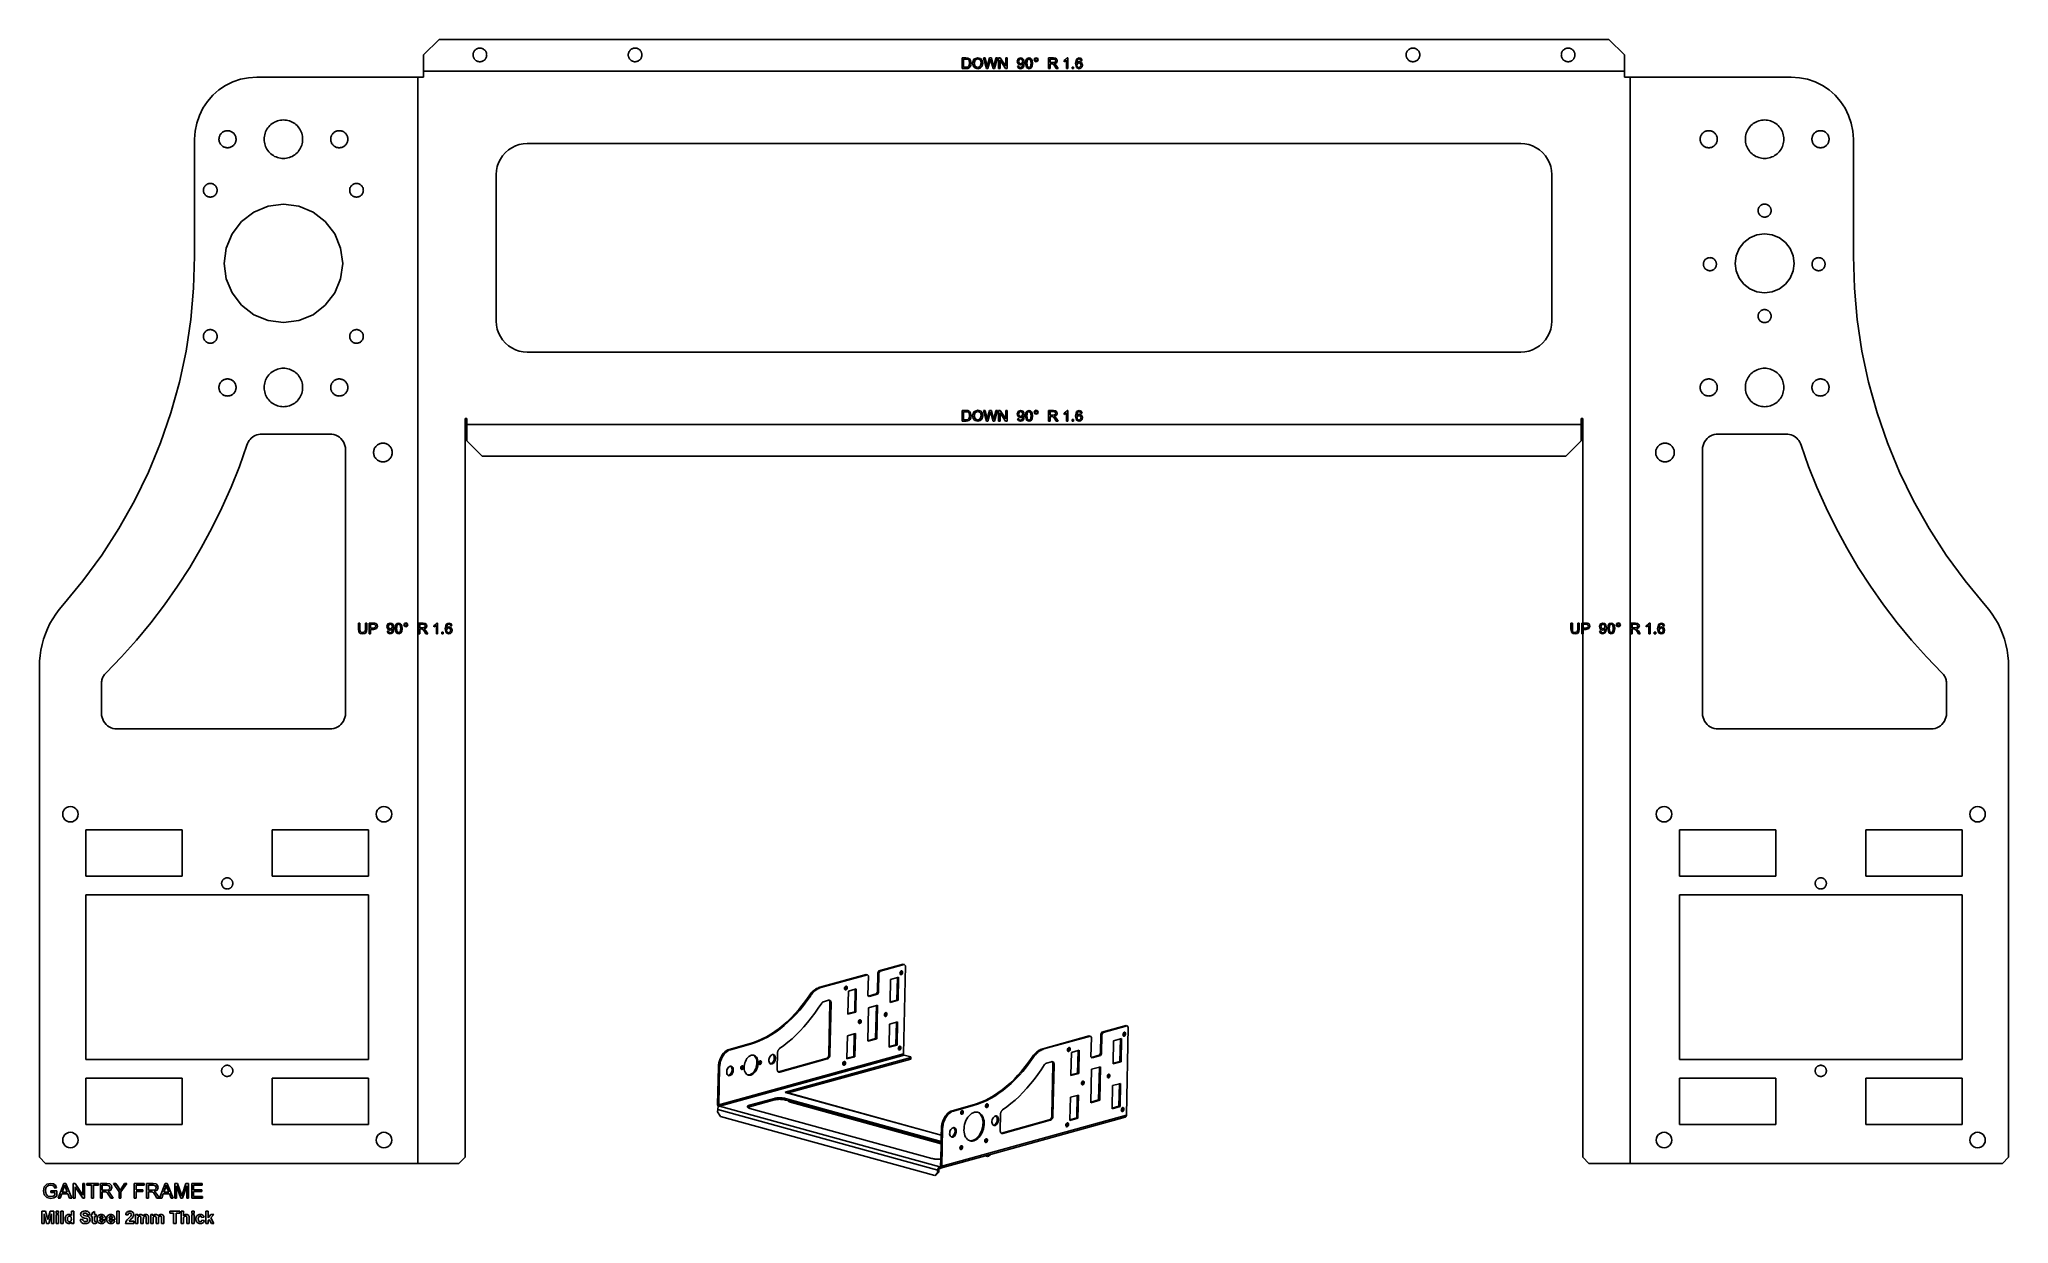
# Model space of a CAD drawing. Extents: x -582 to 53, y -1464 to -1083.
import ezdxf

# ---------------------------------------------------------------- set-up
doc = ezdxf.new("R2010")
doc.units = 0
for name, color, linetype, true_color in [('Layer0', 7, 'Continuous', 0xffffff), ('Mild Steel 2mm T', 7, 'Continuous', 0xffffff), ('MTEXT', 7, 'Continuous', 0xffffff)]:
    doc.layers.add(name, color=color, linetype=linetype, true_color=true_color)

msp = doc.modelspace()

# ---------------------------------------------------------------- linework, layer by layer
at = {"layer": 'Layer0'}
for p, q in [((-452.91, -1082.63), (-457.91, -1087.63)), ((-76.11, -1082.63), (-452.91, -1082.63)), ((-71.11, -1087.63), (-76.11, -1082.63)), ((-457.91, -1092.92), (-457.91, -1087.63)), ((-441.98, -1087.46), (-441.99, -1087.63)), ((-441.99, -1087.63), (-441.98, -1087.8)), ((-441.96, -1087.29), (-441.98, -1087.46)), ((-441.98, -1087.8), (-441.96, -1087.97)), ((-441.93, -1087.12), (-441.96, -1087.29)), ((-441.96, -1087.97), (-441.93, -1088.14)), ((-441.88, -1086.95), (-441.93, -1087.12)), ((-441.93, -1088.14), (-441.88, -1088.31)), ((-441.82, -1086.79), (-441.88, -1086.95)), ((-441.88, -1088.31), (-441.82, -1088.47)), ((-441.75, -1086.63), (-441.82, -1086.79)), ((-441.82, -1088.47), (-441.75, -1088.63)), ((-441.67, -1086.48), (-441.75, -1086.63)), ((-441.75, -1088.63), (-441.67, -1088.78)), ((-441.57, -1086.34), (-441.67, -1086.48)), ((-441.67, -1088.78), (-441.57, -1088.92)), ((-441.46, -1086.2), (-441.57, -1086.34)), ((-441.57, -1088.92), (-441.46, -1089.06)), ((-441.35, -1086.07), (-441.46, -1086.2)), ((-441.46, -1089.06), (-441.35, -1089.19)), ((-441.22, -1085.96), (-441.35, -1086.07)), ((-441.35, -1089.19), (-441.22, -1089.3)), ((-441.08, -1085.85), (-441.22, -1085.96)), ((-441.22, -1089.3), (-441.08, -1089.41)), ((-440.94, -1085.75), (-441.08, -1085.85)), ((-441.08, -1089.41), (-440.94, -1089.51)), ((-440.79, -1085.67), (-440.94, -1085.75)), ((-440.94, -1089.51), (-440.79, -1089.59)), ((-440.63, -1085.6), (-440.79, -1085.67)), ((-440.79, -1089.59), (-440.63, -1089.66)), ((-440.47, -1085.54), (-440.63, -1085.6)), ((-440.63, -1089.66), (-440.47, -1089.72)), ((-440.3, -1085.49), (-440.47, -1085.54)), ((-440.47, -1089.72), (-440.3, -1089.77)), ((-440.13, -1085.46), (-440.3, -1085.49)), ((-440.3, -1089.77), (-440.13, -1089.8)), ((-439.96, -1085.44), (-440.13, -1085.46)), ((-440.13, -1089.8), (-439.96, -1089.82)), ((-439.79, -1085.43), (-439.96, -1085.44)), ((-439.96, -1089.82), (-439.79, -1089.83)), ((-439.62, -1085.44), (-439.79, -1085.43)), ((-439.79, -1089.83), (-439.62, -1089.82)), ((-439.45, -1085.46), (-439.62, -1085.44)), ((-439.62, -1089.82), (-439.45, -1089.8)), ((-439.28, -1085.49), (-439.45, -1085.46)), ((-439.45, -1089.8), (-439.28, -1089.77)), ((-439.11, -1085.54), (-439.28, -1085.49)), ((-439.28, -1089.77), (-439.11, -1089.72)), ((-438.95, -1085.6), (-439.11, -1085.54)), ((-439.11, -1089.72), (-438.95, -1089.66)), ((-438.79, -1085.67), (-438.95, -1085.6)), ((-438.95, -1089.66), (-438.79, -1089.59)), ((-438.64, -1085.75), (-438.79, -1085.67)), ((-438.79, -1089.59), (-438.64, -1089.51)), ((-438.5, -1085.85), (-438.64, -1085.75)), ((-438.64, -1089.51), (-438.5, -1089.41)), ((-438.36, -1085.96), (-438.5, -1085.85)), ((-438.5, -1089.41), (-438.36, -1089.3)), ((-438.23, -1086.07), (-438.36, -1085.96)), ((-438.36, -1089.3), (-438.23, -1089.19)), ((-438.12, -1086.2), (-438.23, -1086.07)), ((-438.23, -1089.19), (-438.12, -1089.06)), ((-438.01, -1086.34), (-438.12, -1086.2)), ((-438.12, -1089.06), (-438.01, -1088.92)), ((-437.91, -1086.48), (-438.01, -1086.34)), ((-438.01, -1088.92), (-437.91, -1088.78)), ((-437.83, -1086.63), (-437.91, -1086.48)), ((-437.91, -1088.78), (-437.83, -1088.63)), ((-437.76, -1086.79), (-437.83, -1086.63)), ((-437.83, -1088.63), (-437.76, -1088.47)), ((-437.7, -1086.95), (-437.76, -1086.79)), ((-437.76, -1088.47), (-437.7, -1088.31)), ((-437.65, -1087.12), (-437.7, -1086.95)), ((-437.7, -1088.31), (-437.65, -1088.14)), ((-437.62, -1087.29), (-437.65, -1087.12)), ((-437.65, -1088.14), (-437.62, -1087.97)), ((-437.6, -1087.46), (-437.62, -1087.29)), ((-437.62, -1087.97), (-437.6, -1087.8)), ((-437.59, -1087.63), (-437.6, -1087.46)), ((-437.6, -1087.8), (-437.59, -1087.63)), ((-391.97, -1087.37), (-391.99, -1087.55)), ((-391.99, -1087.55), (-391.99, -1087.72)), ((-391.99, -1087.72), (-391.97, -1087.89)), ((-391.95, -1087.2), (-391.97, -1087.37)), ((-391.97, -1087.89), (-391.95, -1088.06)), ((-391.91, -1087.04), (-391.95, -1087.2)), ((-391.95, -1088.06), (-391.91, -1088.23)), ((-391.85, -1086.87), (-391.91, -1087.04)), ((-391.91, -1088.23), (-391.85, -1088.39)), ((-391.79, -1086.71), (-391.85, -1086.87)), ((-391.85, -1088.39), (-391.79, -1088.55)), ((-391.71, -1086.56), (-391.79, -1086.71)), ((-391.79, -1088.55), (-391.71, -1088.71)), ((-391.62, -1086.41), (-391.71, -1086.56)), ((-391.71, -1088.71), (-391.62, -1088.85)), ((-391.52, -1086.27), (-391.62, -1086.41)), ((-391.62, -1088.85), (-391.52, -1088.99)), ((-391.41, -1086.14), (-391.52, -1086.27)), ((-391.52, -1088.99), (-391.4, -1089.13)), ((-391.28, -1086.02), (-391.41, -1086.14)), ((-391.4, -1089.13), (-391.28, -1089.25)), ((-391.15, -1085.9), (-391.28, -1086.02)), ((-391.28, -1089.25), (-391.15, -1089.36)), ((-391.01, -1085.8), (-391.15, -1085.9)), ((-391.15, -1089.36), (-391.01, -1089.46)), ((-390.87, -1085.71), (-391.01, -1085.8)), ((-391.01, -1089.46), (-390.86, -1089.55)), ((-390.71, -1085.63), (-390.87, -1085.71)), ((-390.86, -1089.55), (-390.71, -1089.63)), ((-390.55, -1085.57), (-390.71, -1085.63)), ((-390.71, -1089.63), (-390.55, -1089.69)), ((-390.39, -1085.51), (-390.55, -1085.57)), ((-390.55, -1089.69), (-390.39, -1089.75)), ((-390.22, -1085.47), (-390.39, -1085.51)), ((-390.39, -1089.75), (-390.22, -1089.79)), ((-390.05, -1085.45), (-390.22, -1085.47)), ((-390.22, -1089.79), (-390.05, -1089.82)), ((-389.88, -1085.43), (-390.05, -1085.45)), ((-390.05, -1089.82), (-389.87, -1089.83)), ((-389.71, -1085.43), (-389.88, -1085.43)), ((-389.87, -1089.83), (-389.7, -1089.83)), ((-389.53, -1085.45), (-389.71, -1085.43)), ((-389.7, -1089.83), (-389.53, -1089.81)), ((-389.36, -1085.47), (-389.53, -1085.45)), ((-389.53, -1089.81), (-389.36, -1089.79)), ((-389.19, -1085.51), (-389.36, -1085.47)), ((-389.36, -1089.79), (-389.19, -1089.75)), ((-389.03, -1085.57), (-389.19, -1085.51)), ((-389.19, -1089.75), (-389.03, -1089.69)), ((-388.87, -1085.63), (-389.03, -1085.57)), ((-389.03, -1089.69), (-388.87, -1089.63)), ((-388.72, -1085.71), (-388.87, -1085.63)), ((-388.87, -1089.63), (-388.71, -1089.55)), ((-388.57, -1085.8), (-388.72, -1085.71)), ((-388.71, -1089.55), (-388.57, -1089.46)), ((-388.43, -1085.9), (-388.57, -1085.8)), ((-388.57, -1089.46), (-388.43, -1089.36)), ((-388.3, -1086.01), (-388.43, -1085.9)), ((-388.43, -1089.36), (-388.3, -1089.24)), ((-388.18, -1086.14), (-388.3, -1086.01)), ((-388.3, -1089.24), (-388.17, -1089.12)), ((-388.06, -1086.27), (-388.18, -1086.14)), ((-388.17, -1089.12), (-388.06, -1088.99)), ((-387.96, -1086.41), (-388.06, -1086.27)), ((-388.06, -1088.99), (-387.96, -1088.85)), ((-387.87, -1086.55), (-387.96, -1086.41)), ((-387.96, -1088.85), (-387.87, -1088.7)), ((-387.79, -1086.71), (-387.87, -1086.55)), ((-387.87, -1088.7), (-387.79, -1088.55)), ((-387.73, -1086.87), (-387.79, -1086.71)), ((-387.79, -1088.55), (-387.73, -1088.39)), ((-387.67, -1087.03), (-387.73, -1086.87)), ((-387.73, -1088.39), (-387.67, -1088.23)), ((-387.63, -1087.2), (-387.67, -1087.03)), ((-387.67, -1088.23), (-387.63, -1088.06)), ((-387.61, -1087.37), (-387.63, -1087.2)), ((-387.63, -1088.06), (-387.6, -1087.89)), ((-387.59, -1087.54), (-387.61, -1087.37)), ((-387.6, -1087.89), (-387.59, -1087.71)), ((-387.59, -1087.71), (-387.59, -1087.54)), ((-141.41, -1087.46), (-141.42, -1087.63)), ((-141.42, -1087.63), (-141.41, -1087.8)), ((-141.39, -1087.29), (-141.41, -1087.46)), ((-141.41, -1087.8), (-141.39, -1087.97)), ((-141.36, -1087.12), (-141.39, -1087.29)), ((-141.39, -1087.97), (-141.36, -1088.14)), ((-141.31, -1086.95), (-141.36, -1087.12)), ((-141.36, -1088.14), (-141.31, -1088.31)), ((-141.25, -1086.79), (-141.31, -1086.95)), ((-141.31, -1088.31), (-141.25, -1088.47)), ((-141.18, -1086.63), (-141.25, -1086.79)), ((-141.25, -1088.47), (-141.18, -1088.63)), ((-141.1, -1086.48), (-141.18, -1086.63)), ((-141.18, -1088.63), (-141.1, -1088.78)), ((-141, -1086.34), (-141.1, -1086.48)), ((-141.1, -1088.78), (-141, -1088.92)), ((-140.89, -1086.2), (-141, -1086.34)), ((-141, -1088.92), (-140.89, -1089.06)), ((-140.78, -1086.07), (-140.89, -1086.2)), ((-140.89, -1089.06), (-140.78, -1089.19)), ((-140.65, -1085.96), (-140.78, -1086.07)), ((-140.78, -1089.19), (-140.65, -1089.3)), ((-140.51, -1085.85), (-140.65, -1085.96)), ((-140.65, -1089.3), (-140.51, -1089.41)), ((-140.37, -1085.75), (-140.51, -1085.85)), ((-140.51, -1089.41), (-140.37, -1089.51)), ((-140.22, -1085.67), (-140.37, -1085.75)), ((-140.37, -1089.51), (-140.22, -1089.59)), ((-140.06, -1085.6), (-140.22, -1085.67)), ((-140.22, -1089.59), (-140.06, -1089.66)), ((-139.9, -1085.54), (-140.06, -1085.6)), ((-140.06, -1089.66), (-139.9, -1089.72)), ((-139.73, -1085.49), (-139.9, -1085.54)), ((-139.9, -1089.72), (-139.73, -1089.77)), ((-139.56, -1085.46), (-139.73, -1085.49)), ((-139.73, -1089.77), (-139.56, -1089.8)), ((-139.39, -1085.44), (-139.56, -1085.46)), ((-139.56, -1089.8), (-139.39, -1089.82)), ((-139.22, -1085.43), (-139.39, -1085.44)), ((-139.39, -1089.82), (-139.22, -1089.83)), ((-139.05, -1085.44), (-139.22, -1085.43)), ((-139.22, -1089.83), (-139.05, -1089.82)), ((-138.88, -1085.46), (-139.05, -1085.44)), ((-139.05, -1089.82), (-138.88, -1089.8)), ((-138.71, -1085.49), (-138.88, -1085.46)), ((-138.88, -1089.8), (-138.71, -1089.77)), ((-138.54, -1085.54), (-138.71, -1085.49)), ((-138.71, -1089.77), (-138.54, -1089.72)), ((-138.38, -1085.6), (-138.54, -1085.54)), ((-138.54, -1089.72), (-138.38, -1089.66)), ((-138.22, -1085.67), (-138.38, -1085.6)), ((-138.38, -1089.66), (-138.22, -1089.59)), ((-138.07, -1085.75), (-138.22, -1085.67)), ((-138.22, -1089.59), (-138.07, -1089.51)), ((-137.93, -1085.85), (-138.07, -1085.75)), ((-138.07, -1089.51), (-137.93, -1089.41)), ((-137.79, -1085.96), (-137.93, -1085.85)), ((-137.93, -1089.41), (-137.79, -1089.3)), ((-137.66, -1086.07), (-137.79, -1085.96)), ((-137.79, -1089.3), (-137.66, -1089.19)), ((-137.55, -1086.2), (-137.66, -1086.07)), ((-137.66, -1089.19), (-137.55, -1089.06)), ((-137.44, -1086.34), (-137.55, -1086.2)), ((-137.55, -1089.06), (-137.44, -1088.92)), ((-137.34, -1086.48), (-137.44, -1086.34)), ((-137.44, -1088.92), (-137.34, -1088.78)), ((-137.26, -1086.63), (-137.34, -1086.48)), ((-137.34, -1088.78), (-137.26, -1088.63)), ((-137.19, -1086.79), (-137.26, -1086.63)), ((-137.26, -1088.63), (-137.19, -1088.47)), ((-137.13, -1086.95), (-137.19, -1086.79)), ((-137.19, -1088.47), (-137.13, -1088.31)), ((-137.08, -1087.12), (-137.13, -1086.95)), ((-137.13, -1088.31), (-137.08, -1088.14)), ((-137.05, -1087.29), (-137.08, -1087.12)), ((-137.08, -1088.14), (-137.05, -1087.97)), ((-137.03, -1087.46), (-137.05, -1087.29)), ((-137.05, -1087.97), (-137.03, -1087.8)), ((-137.02, -1087.63), (-137.03, -1087.46)), ((-137.03, -1087.8), (-137.02, -1087.63)), ((-91.41, -1087.46), (-91.42, -1087.63)), ((-91.42, -1087.63), (-91.41, -1087.8)), ((-91.39, -1087.29), (-91.41, -1087.46)), ((-91.41, -1087.8), (-91.39, -1087.97)), ((-91.36, -1087.12), (-91.39, -1087.29)), ((-91.39, -1087.97), (-91.36, -1088.14)), ((-91.31, -1086.95), (-91.36, -1087.12)), ((-91.36, -1088.14), (-91.31, -1088.31)), ((-91.25, -1086.79), (-91.31, -1086.95)), ((-91.31, -1088.31), (-91.25, -1088.47)), ((-91.18, -1086.63), (-91.25, -1086.79)), ((-91.25, -1088.47), (-91.18, -1088.63)), ((-91.1, -1086.48), (-91.18, -1086.63)), ((-91.18, -1088.63), (-91.1, -1088.78)), ((-91, -1086.34), (-91.1, -1086.48)), ((-91.1, -1088.78), (-91, -1088.92)), ((-90.89, -1086.2), (-91, -1086.34)), ((-91, -1088.92), (-90.89, -1089.06)), ((-90.78, -1086.07), (-90.89, -1086.2)), ((-90.89, -1089.06), (-90.78, -1089.19)), ((-90.65, -1085.96), (-90.78, -1086.07)), ((-90.78, -1089.19), (-90.65, -1089.3)), ((-90.51, -1085.85), (-90.65, -1085.96)), ((-90.65, -1089.3), (-90.51, -1089.41)), ((-90.37, -1085.75), (-90.51, -1085.85)), ((-90.51, -1089.41), (-90.37, -1089.51)), ((-90.22, -1085.67), (-90.37, -1085.75)), ((-90.37, -1089.51), (-90.22, -1089.59)), ((-90.06, -1085.6), (-90.22, -1085.67)), ((-90.22, -1089.59), (-90.06, -1089.66)), ((-89.9, -1085.54), (-90.06, -1085.6)), ((-90.06, -1089.66), (-89.9, -1089.72)), ((-89.73, -1085.49), (-89.9, -1085.54)), ((-89.9, -1089.72), (-89.73, -1089.77)), ((-89.56, -1085.46), (-89.73, -1085.49)), ((-89.73, -1089.77), (-89.56, -1089.8)), ((-89.39, -1085.44), (-89.56, -1085.46)), ((-89.56, -1089.8), (-89.39, -1089.82)), ((-89.22, -1085.43), (-89.39, -1085.44)), ((-89.39, -1089.82), (-89.22, -1089.83)), ((-89.05, -1085.44), (-89.22, -1085.43)), ((-89.22, -1089.83), (-89.05, -1089.82)), ((-88.88, -1085.46), (-89.05, -1085.44)), ((-89.05, -1089.82), (-88.88, -1089.8)), ((-88.71, -1085.49), (-88.88, -1085.46)), ((-88.88, -1089.8), (-88.71, -1089.77)), ((-88.54, -1085.54), (-88.71, -1085.49)), ((-88.71, -1089.77), (-88.54, -1089.72)), ((-88.38, -1085.6), (-88.54, -1085.54)), ((-88.54, -1089.72), (-88.38, -1089.66)), ((-88.22, -1085.67), (-88.38, -1085.6)), ((-88.38, -1089.66), (-88.22, -1089.59)), ((-88.07, -1085.75), (-88.22, -1085.67)), ((-88.22, -1089.59), (-88.07, -1089.51)), ((-87.93, -1085.85), (-88.07, -1085.75)), ((-88.07, -1089.51), (-87.93, -1089.41)), ((-87.79, -1085.96), (-87.93, -1085.85)), ((-87.93, -1089.41), (-87.79, -1089.3)), ((-87.66, -1086.07), (-87.79, -1085.96)), ((-87.79, -1089.3), (-87.66, -1089.19)), ((-87.55, -1086.2), (-87.66, -1086.07)), ((-87.66, -1089.19), (-87.55, -1089.06)), ((-87.44, -1086.34), (-87.55, -1086.2)), ((-87.55, -1089.06), (-87.44, -1088.92)), ((-87.34, -1086.48), (-87.44, -1086.34)), ((-87.44, -1088.92), (-87.34, -1088.78)), ((-87.26, -1086.63), (-87.34, -1086.48)), ((-87.34, -1088.78), (-87.26, -1088.63)), ((-87.19, -1086.79), (-87.26, -1086.63)), ((-87.26, -1088.63), (-87.19, -1088.47)), ((-87.13, -1086.95), (-87.19, -1086.79)), ((-87.19, -1088.47), (-87.13, -1088.31)), ((-87.08, -1087.12), (-87.13, -1086.95)), ((-87.13, -1088.31), (-87.08, -1088.14)), ((-87.05, -1087.29), (-87.08, -1087.12)), ((-87.08, -1088.14), (-87.05, -1087.97)), ((-87.03, -1087.46), (-87.05, -1087.29)), ((-87.05, -1087.97), (-87.03, -1087.8)), ((-87.02, -1087.63), (-87.03, -1087.46)), ((-87.03, -1087.8), (-87.02, -1087.63)), ((-71.11, -1087.63), (-71.11, -1092.92)), ((-519.33, -1096.32), (-521.67, -1097.48)), ((-516.85, -1095.48), (-519.33, -1096.32)), ((-514.29, -1094.97), (-516.85, -1095.48)), ((-511.67, -1094.8), (-514.29, -1094.97)), ((-511.67, -1094.8), (-459.79, -1094.8)), ((-459.79, -1094.8), (-459.79, -1444.8)), ((-459.79, -1094.8), (-457.91, -1094.8)), ((-71.11, -1092.92), (-457.91, -1092.92)), ((-457.91, -1094.8), (-457.91, -1092.92)), ((-71.11, -1092.92), (-71.11, -1094.8)), ((-71.11, -1094.8), (-69.22, -1094.8)), ((-69.22, -1444.8), (-69.22, -1094.8)), ((-69.22, -1094.8), (-17.34, -1094.8)), ((-14.72, -1094.97), (-17.34, -1094.8)), ((-12.16, -1095.48), (-14.72, -1094.97)), ((-9.68, -1096.32), (-12.16, -1095.48)), ((-7.34, -1097.48), (-9.68, -1096.32)), ((-527.54, -1102.62), (-529, -1104.8)), ((-525.82, -1100.66), (-527.54, -1102.62)), ((-523.85, -1098.93), (-525.82, -1100.66)), ((-521.67, -1097.48), (-523.85, -1098.93)), ((-5.16, -1098.93), (-7.34, -1097.48)), ((-3.19, -1100.66), (-5.16, -1098.93)), ((-1.47, -1102.62), (-3.19, -1100.66)), ((-0.01, -1104.8), (-1.47, -1102.62)), ((-530.99, -1109.62), (-531.5, -1112.19)), ((-530.15, -1107.15), (-530.99, -1109.62)), ((-529, -1104.8), (-530.15, -1107.15)), ((-507.1, -1110.09), (-507.46, -1110.42)), ((-506.72, -1109.78), (-507.1, -1110.09)), ((-506.31, -1109.51), (-506.72, -1109.78)), ((-505.89, -1109.28), (-506.31, -1109.51)), ((-505.45, -1109.07), (-505.89, -1109.28)), ((-504.99, -1108.9), (-505.45, -1109.07)), ((-504.52, -1108.77), (-504.99, -1108.9)), ((-504.04, -1108.68), (-504.52, -1108.77)), ((-503.56, -1108.62), (-504.04, -1108.68)), ((-503.07, -1108.6), (-503.56, -1108.62)), ((-502.59, -1108.62), (-503.07, -1108.6)), ((-502.11, -1108.68), (-502.59, -1108.62)), ((-501.63, -1108.77), (-502.11, -1108.68)), ((-501.16, -1108.9), (-501.63, -1108.77)), ((-500.7, -1109.07), (-501.16, -1108.9)), ((-500.26, -1109.28), (-500.7, -1109.07)), ((-499.84, -1109.51), (-500.26, -1109.28)), ((-499.43, -1109.78), (-499.84, -1109.51)), ((-499.05, -1110.09), (-499.43, -1109.78)), ((-498.69, -1110.42), (-499.05, -1110.09)), ((-29.96, -1110.09), (-30.32, -1110.42)), ((-29.58, -1109.78), (-29.96, -1110.09)), ((-29.17, -1109.51), (-29.58, -1109.78)), ((-28.75, -1109.28), (-29.17, -1109.51)), ((-28.31, -1109.07), (-28.75, -1109.28)), ((-27.85, -1108.9), (-28.31, -1109.07)), ((-27.38, -1108.77), (-27.85, -1108.9)), ((-26.91, -1108.68), (-27.38, -1108.77)), ((-26.42, -1108.62), (-26.91, -1108.68)), ((-25.94, -1108.6), (-26.42, -1108.62)), ((-25.45, -1108.62), (-25.94, -1108.6)), ((-24.97, -1108.68), (-25.45, -1108.62)), ((-24.49, -1108.77), (-24.97, -1108.68)), ((-24.02, -1108.9), (-24.49, -1108.77)), ((-23.56, -1109.07), (-24.02, -1108.9)), ((-23.12, -1109.28), (-23.56, -1109.07)), ((-22.7, -1109.51), (-23.12, -1109.28)), ((-22.29, -1109.78), (-22.7, -1109.51)), ((-21.91, -1110.09), (-22.29, -1109.78)), ((-21.55, -1110.42), (-21.91, -1110.09)), ((1.14, -1107.15), (-0.01, -1104.8)), ((1.98, -1109.62), (1.14, -1107.15)), ((2.49, -1112.19), (1.98, -1109.62)), ((-531.5, -1112.19), (-531.67, -1114.8)), ((-531.67, -1152.51), (-531.67, -1114.8)), ((-523.81, -1114.53), (-523.82, -1114.75)), ((-523.82, -1114.75), (-523.82, -1114.96)), ((-523.82, -1114.96), (-523.8, -1115.18)), ((-523.78, -1114.32), (-523.81, -1114.53)), ((-523.8, -1115.18), (-523.76, -1115.39)), ((-523.74, -1114.11), (-523.78, -1114.32)), ((-523.76, -1115.39), (-523.71, -1115.6)), ((-523.67, -1113.9), (-523.74, -1114.11)), ((-523.71, -1115.6), (-523.64, -1115.8)), ((-523.6, -1113.7), (-523.67, -1113.9)), ((-523.64, -1115.8), (-523.55, -1116)), ((-523.5, -1113.51), (-523.6, -1113.7)), ((-523.55, -1116), (-523.45, -1116.19)), ((-523.39, -1113.32), (-523.5, -1113.51)), ((-523.45, -1116.19), (-523.33, -1116.37)), ((-523.27, -1113.14), (-523.39, -1113.32)), ((-523.33, -1116.37), (-523.2, -1116.55)), ((-523.13, -1112.97), (-523.27, -1113.14)), ((-522.98, -1112.82), (-523.13, -1112.97)), ((-522.82, -1112.68), (-522.98, -1112.82)), ((-522.65, -1112.54), (-522.82, -1112.68)), ((-522.47, -1112.43), (-522.65, -1112.54)), ((-522.28, -1112.33), (-522.47, -1112.43)), ((-522.08, -1112.24), (-522.28, -1112.33)), ((-521.87, -1112.17), (-522.08, -1112.24)), ((-521.67, -1112.11), (-521.87, -1112.17)), ((-521.45, -1112.08), (-521.67, -1112.11)), ((-521.24, -1112.05), (-521.45, -1112.08)), ((-521.02, -1112.05), (-521.24, -1112.05)), ((-520.81, -1112.06), (-521.02, -1112.05)), ((-520.59, -1112.09), (-520.81, -1112.06)), ((-520.38, -1112.14), (-520.59, -1112.09)), ((-520.18, -1112.2), (-520.38, -1112.14)), ((-519.97, -1112.28), (-520.18, -1112.2)), ((-519.78, -1112.37), (-519.97, -1112.28)), ((-519.59, -1112.48), (-519.78, -1112.37)), ((-519.42, -1112.61), (-519.59, -1112.48)), ((-519.25, -1112.74), (-519.42, -1112.61)), ((-519.09, -1112.89), (-519.25, -1112.74)), ((-518.95, -1113.05), (-519.09, -1112.89)), ((-518.82, -1113.23), (-518.95, -1113.05)), ((-518.88, -1116.46), (-518.76, -1116.28)), ((-518.7, -1113.41), (-518.82, -1113.23)), ((-518.76, -1116.28), (-518.65, -1116.09)), ((-518.6, -1113.6), (-518.7, -1113.41)), ((-518.65, -1116.09), (-518.55, -1115.9)), ((-518.51, -1113.8), (-518.6, -1113.6)), ((-518.55, -1115.9), (-518.48, -1115.7)), ((-518.44, -1114), (-518.51, -1113.8)), ((-518.48, -1115.7), (-518.41, -1115.49)), ((-518.39, -1114.21), (-518.44, -1114)), ((-518.41, -1115.49), (-518.37, -1115.28)), ((-518.35, -1114.42), (-518.39, -1114.21)), ((-518.37, -1115.28), (-518.34, -1115.07)), ((-518.33, -1114.64), (-518.35, -1114.42)), ((-518.34, -1115.07), (-518.33, -1114.85)), ((-518.33, -1114.85), (-518.33, -1114.64)), ((-509.26, -1114.31), (-509.27, -1114.8)), ((-509.27, -1114.8), (-509.26, -1115.29)), ((-509.2, -1113.83), (-509.26, -1114.31)), ((-509.26, -1115.29), (-509.2, -1115.77)), ((-509.1, -1113.35), (-509.2, -1113.83)), ((-509.2, -1115.77), (-509.1, -1116.25)), ((-508.97, -1112.88), (-509.1, -1113.35)), ((-509.1, -1116.25), (-508.97, -1116.72)), ((-508.8, -1112.43), (-508.97, -1112.88)), ((-508.6, -1111.99), (-508.8, -1112.43)), ((-508.36, -1111.56), (-508.6, -1111.99)), ((-508.09, -1111.16), (-508.36, -1111.56)), ((-507.79, -1110.77), (-508.09, -1111.16)), ((-507.46, -1110.42), (-507.79, -1110.77)), ((-498.36, -1110.77), (-498.69, -1110.42)), ((-498.06, -1111.16), (-498.36, -1110.77)), ((-497.79, -1111.56), (-498.06, -1111.16)), ((-497.55, -1111.99), (-497.79, -1111.56)), ((-497.35, -1112.43), (-497.55, -1111.99)), ((-497.18, -1112.88), (-497.35, -1112.43)), ((-497.05, -1113.35), (-497.18, -1112.88)), ((-497.18, -1116.72), (-497.05, -1116.25)), ((-496.95, -1113.83), (-497.05, -1113.35)), ((-497.05, -1116.25), (-496.95, -1115.77)), ((-496.89, -1114.31), (-496.95, -1113.83)), ((-496.95, -1115.77), (-496.89, -1115.29)), ((-496.87, -1114.8), (-496.89, -1114.31)), ((-496.89, -1115.29), (-496.87, -1114.8)), ((-487.79, -1114.37), (-487.82, -1114.58)), ((-487.82, -1114.58), (-487.82, -1114.8)), ((-487.82, -1114.8), (-487.82, -1115.02)), ((-487.82, -1115.02), (-487.79, -1115.23)), ((-487.75, -1114.16), (-487.79, -1114.37)), ((-487.79, -1115.23), (-487.75, -1115.44)), ((-487.69, -1113.95), (-487.75, -1114.16)), ((-487.75, -1115.44), (-487.69, -1115.65)), ((-487.62, -1113.75), (-487.69, -1113.95)), ((-487.69, -1115.65), (-487.62, -1115.85)), ((-487.53, -1113.55), (-487.62, -1113.75)), ((-487.62, -1115.85), (-487.53, -1116.05)), ((-487.42, -1113.36), (-487.53, -1113.55)), ((-487.53, -1116.05), (-487.42, -1116.24)), ((-487.3, -1113.18), (-487.42, -1113.36)), ((-487.42, -1116.24), (-487.3, -1116.42)), ((-487.17, -1113.01), (-487.3, -1113.18)), ((-487.3, -1116.42), (-487.17, -1116.59)), ((-487.02, -1112.86), (-487.17, -1113.01)), ((-486.86, -1112.71), (-487.02, -1112.86)), ((-486.69, -1112.58), (-486.86, -1112.71)), ((-486.51, -1112.46), (-486.69, -1112.58)), ((-486.32, -1112.35), (-486.51, -1112.46)), ((-486.13, -1112.26), (-486.32, -1112.35)), ((-485.92, -1112.18), (-486.13, -1112.26)), ((-485.72, -1112.13), (-485.92, -1112.18)), ((-485.51, -1112.08), (-485.72, -1112.13)), ((-485.29, -1112.06), (-485.51, -1112.08)), ((-485.07, -1112.05), (-485.29, -1112.06)), ((-484.86, -1112.06), (-485.07, -1112.05)), ((-484.64, -1112.08), (-484.86, -1112.06)), ((-484.43, -1112.13), (-484.64, -1112.08)), ((-484.23, -1112.18), (-484.43, -1112.13)), ((-484.02, -1112.26), (-484.23, -1112.18)), ((-483.83, -1112.35), (-484.02, -1112.26)), ((-483.64, -1112.46), (-483.83, -1112.35)), ((-483.46, -1112.58), (-483.64, -1112.46)), ((-483.29, -1112.71), (-483.46, -1112.58)), ((-483.13, -1112.86), (-483.29, -1112.71)), ((-482.98, -1113.01), (-483.13, -1112.86)), ((-482.85, -1113.18), (-482.98, -1113.01)), ((-482.98, -1116.59), (-482.85, -1116.42)), ((-482.73, -1113.36), (-482.85, -1113.18)), ((-482.85, -1116.42), (-482.73, -1116.24)), ((-482.62, -1113.55), (-482.73, -1113.36)), ((-482.73, -1116.24), (-482.62, -1116.05)), ((-482.53, -1113.75), (-482.62, -1113.55)), ((-482.62, -1116.05), (-482.53, -1115.85)), ((-482.46, -1113.95), (-482.53, -1113.75)), ((-482.53, -1115.85), (-482.46, -1115.65)), ((-482.4, -1114.16), (-482.46, -1113.95)), ((-482.46, -1115.65), (-482.4, -1115.44)), ((-482.36, -1114.37), (-482.4, -1114.16)), ((-482.4, -1115.44), (-482.36, -1115.23)), ((-482.33, -1114.58), (-482.36, -1114.37)), ((-482.36, -1115.23), (-482.33, -1115.02)), ((-482.32, -1114.8), (-482.33, -1114.58)), ((-482.33, -1115.02), (-482.32, -1114.8)), ((-425.81, -1116.29), (-427.09, -1116.54)), ((-424.51, -1116.2), (-425.81, -1116.29)), ((-104.51, -1116.2), (-424.51, -1116.2)), ((-103.2, -1116.29), (-104.51, -1116.2)), ((-101.92, -1116.54), (-103.2, -1116.29)), ((-46.68, -1114.58), (-46.69, -1114.8)), ((-46.69, -1114.8), (-46.68, -1115.02)), ((-46.65, -1114.37), (-46.68, -1114.58)), ((-46.68, -1115.02), (-46.65, -1115.23)), ((-46.61, -1114.16), (-46.65, -1114.37)), ((-46.65, -1115.23), (-46.61, -1115.44)), ((-46.55, -1113.95), (-46.61, -1114.16)), ((-46.61, -1115.44), (-46.55, -1115.65)), ((-46.48, -1113.75), (-46.55, -1113.95)), ((-46.55, -1115.65), (-46.48, -1115.85)), ((-46.39, -1113.55), (-46.48, -1113.75)), ((-46.48, -1115.85), (-46.39, -1116.05)), ((-46.28, -1113.36), (-46.39, -1113.55)), ((-46.39, -1116.05), (-46.28, -1116.24)), ((-46.16, -1113.18), (-46.28, -1113.36)), ((-46.28, -1116.24), (-46.16, -1116.42)), ((-46.03, -1113.01), (-46.16, -1113.18)), ((-46.16, -1116.42), (-46.03, -1116.59)), ((-45.88, -1112.86), (-46.03, -1113.01)), ((-45.72, -1112.71), (-45.88, -1112.86)), ((-45.55, -1112.58), (-45.72, -1112.71)), ((-45.37, -1112.46), (-45.55, -1112.58)), ((-45.18, -1112.35), (-45.37, -1112.46)), ((-44.99, -1112.26), (-45.18, -1112.35)), ((-44.78, -1112.18), (-44.99, -1112.26)), ((-44.58, -1112.13), (-44.78, -1112.18)), ((-44.37, -1112.08), (-44.58, -1112.13)), ((-44.15, -1112.06), (-44.37, -1112.08)), ((-43.94, -1112.05), (-44.15, -1112.06)), ((-43.72, -1112.06), (-43.94, -1112.05)), ((-43.5, -1112.08), (-43.72, -1112.06)), ((-43.29, -1112.13), (-43.5, -1112.08)), ((-43.09, -1112.18), (-43.29, -1112.13)), ((-42.88, -1112.26), (-43.09, -1112.18)), ((-42.69, -1112.35), (-42.88, -1112.26)), ((-42.5, -1112.46), (-42.69, -1112.35)), ((-42.32, -1112.58), (-42.5, -1112.46)), ((-42.15, -1112.71), (-42.32, -1112.58)), ((-41.99, -1112.86), (-42.15, -1112.71)), ((-41.84, -1113.01), (-41.99, -1112.86)), ((-41.71, -1113.18), (-41.84, -1113.01)), ((-41.84, -1116.59), (-41.71, -1116.42)), ((-41.59, -1113.36), (-41.71, -1113.18)), ((-41.71, -1116.42), (-41.59, -1116.24)), ((-41.48, -1113.55), (-41.59, -1113.36)), ((-41.59, -1116.24), (-41.48, -1116.05)), ((-41.39, -1113.75), (-41.48, -1113.55)), ((-41.48, -1116.05), (-41.39, -1115.85)), ((-41.32, -1113.95), (-41.39, -1113.75)), ((-41.39, -1115.85), (-41.32, -1115.65)), ((-41.26, -1114.16), (-41.32, -1113.95)), ((-41.32, -1115.65), (-41.26, -1115.44)), ((-41.22, -1114.37), (-41.26, -1114.16)), ((-41.26, -1115.44), (-41.22, -1115.23)), ((-41.19, -1114.58), (-41.22, -1114.37)), ((-41.22, -1115.23), (-41.19, -1115.02)), ((-41.19, -1114.8), (-41.19, -1114.58)), ((-41.19, -1115.02), (-41.19, -1114.8)), ((-32.12, -1114.31), (-32.14, -1114.8)), ((-32.14, -1114.8), (-32.12, -1115.29)), ((-32.06, -1113.83), (-32.12, -1114.31)), ((-32.12, -1115.29), (-32.06, -1115.77)), ((-31.96, -1113.35), (-32.06, -1113.83)), ((-32.06, -1115.77), (-31.96, -1116.25)), ((-31.83, -1112.88), (-31.96, -1113.35)), ((-31.96, -1116.25), (-31.83, -1116.72)), ((-31.66, -1112.43), (-31.83, -1112.88)), ((-31.46, -1111.99), (-31.66, -1112.43)), ((-31.22, -1111.56), (-31.46, -1111.99)), ((-30.95, -1111.16), (-31.22, -1111.56)), ((-30.65, -1110.77), (-30.95, -1111.16)), ((-30.32, -1110.42), (-30.65, -1110.77)), ((-21.22, -1110.77), (-21.55, -1110.42)), ((-20.92, -1111.16), (-21.22, -1110.77)), ((-20.65, -1111.56), (-20.92, -1111.16)), ((-20.41, -1111.99), (-20.65, -1111.56)), ((-20.21, -1112.43), (-20.41, -1111.99)), ((-20.04, -1112.88), (-20.21, -1112.43)), ((-19.91, -1113.35), (-20.04, -1112.88)), ((-20.04, -1116.72), (-19.91, -1116.25)), ((-19.81, -1113.83), (-19.91, -1113.35)), ((-19.91, -1116.25), (-19.81, -1115.77)), ((-19.75, -1114.31), (-19.81, -1113.83)), ((-19.81, -1115.77), (-19.75, -1115.29)), ((-19.74, -1114.8), (-19.75, -1114.31)), ((-19.75, -1115.29), (-19.74, -1114.8)), ((-10.68, -1114.58), (-10.69, -1114.8)), ((-10.69, -1114.8), (-10.68, -1115.02)), ((-10.65, -1114.37), (-10.68, -1114.58)), ((-10.68, -1115.02), (-10.65, -1115.23)), ((-10.61, -1114.16), (-10.65, -1114.37)), ((-10.65, -1115.23), (-10.61, -1115.44)), ((-10.55, -1113.95), (-10.61, -1114.16)), ((-10.61, -1115.44), (-10.55, -1115.65)), ((-10.48, -1113.75), (-10.55, -1113.95)), ((-10.55, -1115.65), (-10.48, -1115.85)), ((-10.39, -1113.55), (-10.48, -1113.75)), ((-10.48, -1115.85), (-10.39, -1116.05)), ((-10.28, -1113.36), (-10.39, -1113.55)), ((-10.39, -1116.05), (-10.28, -1116.24)), ((-10.16, -1113.18), (-10.28, -1113.36)), ((-10.28, -1116.24), (-10.16, -1116.42)), ((-10.03, -1113.01), (-10.16, -1113.18)), ((-10.16, -1116.42), (-10.03, -1116.59)), ((-9.88, -1112.86), (-10.03, -1113.01)), ((-9.72, -1112.71), (-9.88, -1112.86)), ((-9.55, -1112.58), (-9.72, -1112.71)), ((-9.37, -1112.46), (-9.55, -1112.58)), ((-9.18, -1112.35), (-9.37, -1112.46)), ((-8.99, -1112.26), (-9.18, -1112.35)), ((-8.78, -1112.18), (-8.99, -1112.26)), ((-8.58, -1112.13), (-8.78, -1112.18)), ((-8.37, -1112.08), (-8.58, -1112.13)), ((-8.15, -1112.06), (-8.37, -1112.08)), ((-7.94, -1112.05), (-8.15, -1112.06)), ((-7.72, -1112.06), (-7.94, -1112.05)), ((-7.5, -1112.08), (-7.72, -1112.06)), ((-7.29, -1112.13), (-7.5, -1112.08)), ((-7.09, -1112.18), (-7.29, -1112.13)), ((-6.88, -1112.26), (-7.09, -1112.18)), ((-6.69, -1112.35), (-6.88, -1112.26)), ((-6.5, -1112.46), (-6.69, -1112.35)), ((-6.32, -1112.58), (-6.5, -1112.46)), ((-6.15, -1112.71), (-6.32, -1112.58)), ((-5.99, -1112.86), (-6.15, -1112.71)), ((-5.84, -1113.01), (-5.99, -1112.86)), ((-5.71, -1113.18), (-5.84, -1113.01)), ((-5.84, -1116.59), (-5.71, -1116.42)), ((-5.59, -1113.36), (-5.71, -1113.18)), ((-5.71, -1116.42), (-5.59, -1116.24)), ((-5.48, -1113.55), (-5.59, -1113.36)), ((-5.59, -1116.24), (-5.48, -1116.05)), ((-5.39, -1113.75), (-5.48, -1113.55)), ((-5.48, -1116.05), (-5.39, -1115.85)), ((-5.32, -1113.95), (-5.39, -1113.75)), ((-5.39, -1115.85), (-5.32, -1115.65)), ((-5.26, -1114.16), (-5.32, -1113.95)), ((-5.32, -1115.65), (-5.26, -1115.44)), ((-5.22, -1114.37), (-5.26, -1114.16)), ((-5.26, -1115.44), (-5.22, -1115.23)), ((-5.19, -1114.58), (-5.22, -1114.37)), ((-5.22, -1115.23), (-5.19, -1115.02)), ((-5.19, -1114.8), (-5.19, -1114.58)), ((-5.19, -1115.02), (-5.19, -1114.8)), ((2.66, -1114.8), (2.49, -1112.19)), ((2.66, -1114.8), (2.66, -1152.51)), ((-523.2, -1116.55), (-523.06, -1116.71)), ((-523.06, -1116.71), (-522.9, -1116.86)), ((-522.9, -1116.86), (-522.73, -1116.99)), ((-522.73, -1116.99), (-522.56, -1117.12)), ((-522.56, -1117.12), (-522.37, -1117.23)), ((-522.37, -1117.23), (-522.18, -1117.32)), ((-522.18, -1117.32), (-521.97, -1117.4)), ((-521.97, -1117.4), (-521.77, -1117.46)), ((-521.77, -1117.46), (-521.56, -1117.51)), ((-521.56, -1117.51), (-521.34, -1117.54)), ((-521.34, -1117.54), (-521.13, -1117.55)), ((-521.13, -1117.55), (-520.91, -1117.55)), ((-520.91, -1117.55), (-520.7, -1117.52)), ((-520.7, -1117.52), (-520.48, -1117.49)), ((-520.48, -1117.49), (-520.28, -1117.43)), ((-520.28, -1117.43), (-520.07, -1117.36)), ((-520.07, -1117.36), (-519.87, -1117.27)), ((-519.87, -1117.27), (-519.68, -1117.17)), ((-519.68, -1117.17), (-519.5, -1117.06)), ((-519.5, -1117.06), (-519.33, -1116.92)), ((-519.33, -1116.92), (-519.17, -1116.78)), ((-519.17, -1116.78), (-519.02, -1116.63)), ((-519.02, -1116.63), (-518.88, -1116.46)), ((-508.97, -1116.72), (-508.8, -1117.17)), ((-508.8, -1117.17), (-508.6, -1117.61)), ((-508.6, -1117.61), (-508.36, -1118.04)), ((-508.36, -1118.04), (-508.09, -1118.44)), ((-508.09, -1118.44), (-507.79, -1118.83)), ((-507.79, -1118.83), (-507.46, -1119.18)), ((-507.46, -1119.18), (-507.1, -1119.51)), ((-507.1, -1119.51), (-506.72, -1119.82)), ((-506.72, -1119.82), (-506.31, -1120.09)), ((-506.31, -1120.09), (-505.89, -1120.32)), ((-505.89, -1120.32), (-505.45, -1120.53)), ((-505.45, -1120.53), (-504.99, -1120.7)), ((-504.99, -1120.7), (-504.52, -1120.83)), ((-504.52, -1120.83), (-504.04, -1120.92)), ((-504.04, -1120.92), (-503.56, -1120.98)), ((-503.56, -1120.98), (-503.07, -1121)), ((-503.07, -1121), (-502.59, -1120.98)), ((-502.59, -1120.98), (-502.11, -1120.92)), ((-502.11, -1120.92), (-501.63, -1120.83)), ((-501.63, -1120.83), (-501.16, -1120.7)), ((-501.16, -1120.7), (-500.7, -1120.53)), ((-500.7, -1120.53), (-500.26, -1120.32)), ((-500.26, -1120.32), (-499.84, -1120.09)), ((-499.84, -1120.09), (-499.43, -1119.82)), ((-499.43, -1119.82), (-499.05, -1119.51)), ((-499.05, -1119.51), (-498.69, -1119.18)), ((-498.69, -1119.18), (-498.36, -1118.83)), ((-498.36, -1118.83), (-498.06, -1118.44)), ((-498.06, -1118.44), (-497.79, -1118.04)), ((-497.79, -1118.04), (-497.55, -1117.61)), ((-497.55, -1117.61), (-497.35, -1117.17)), ((-497.35, -1117.17), (-497.18, -1116.72)), ((-487.17, -1116.59), (-487.02, -1116.74)), ((-487.02, -1116.74), (-486.86, -1116.89)), ((-486.86, -1116.89), (-486.69, -1117.02)), ((-486.69, -1117.02), (-486.51, -1117.14)), ((-486.51, -1117.14), (-486.32, -1117.25)), ((-486.32, -1117.25), (-486.13, -1117.34)), ((-486.13, -1117.34), (-485.92, -1117.42)), ((-485.92, -1117.42), (-485.72, -1117.47)), ((-485.72, -1117.47), (-485.51, -1117.52)), ((-485.51, -1117.52), (-485.29, -1117.54)), ((-485.29, -1117.54), (-485.07, -1117.55)), ((-485.07, -1117.55), (-484.86, -1117.54)), ((-484.86, -1117.54), (-484.64, -1117.52)), ((-484.64, -1117.52), (-484.43, -1117.47)), ((-484.43, -1117.47), (-484.23, -1117.42)), ((-484.23, -1117.42), (-484.02, -1117.34)), ((-484.02, -1117.34), (-483.83, -1117.25)), ((-483.83, -1117.25), (-483.64, -1117.14)), ((-483.64, -1117.14), (-483.46, -1117.02)), ((-483.46, -1117.02), (-483.29, -1116.89)), ((-483.29, -1116.89), (-483.13, -1116.74)), ((-483.13, -1116.74), (-482.98, -1116.59)), ((-433.74, -1122.37), (-434.16, -1123.61)), ((-433.17, -1121.2), (-433.74, -1122.37)), ((-432.44, -1120.11), (-433.17, -1121.2)), ((-431.58, -1119.13), (-432.44, -1120.11)), ((-430.59, -1118.27), (-431.58, -1119.13)), ((-429.51, -1117.54), (-430.59, -1118.27)), ((-428.33, -1116.96), (-429.51, -1117.54)), ((-427.09, -1116.54), (-428.33, -1116.96)), ((-100.68, -1116.96), (-101.92, -1116.54)), ((-99.51, -1117.54), (-100.68, -1116.96)), ((-98.42, -1118.27), (-99.51, -1117.54)), ((-97.43, -1119.13), (-98.42, -1118.27)), ((-96.57, -1120.11), (-97.43, -1119.13)), ((-95.84, -1121.2), (-96.57, -1120.11)), ((-95.27, -1122.37), (-95.84, -1121.2)), ((-94.85, -1123.61), (-95.27, -1122.37)), ((-46.03, -1116.59), (-45.88, -1116.74)), ((-45.88, -1116.74), (-45.72, -1116.89)), ((-45.72, -1116.89), (-45.55, -1117.02)), ((-45.55, -1117.02), (-45.37, -1117.14)), ((-45.37, -1117.14), (-45.18, -1117.25)), ((-45.18, -1117.25), (-44.99, -1117.34)), ((-44.99, -1117.34), (-44.78, -1117.42)), ((-44.78, -1117.42), (-44.58, -1117.47)), ((-44.58, -1117.47), (-44.37, -1117.52)), ((-44.37, -1117.52), (-44.15, -1117.54)), ((-44.15, -1117.54), (-43.94, -1117.55)), ((-43.94, -1117.55), (-43.72, -1117.54)), ((-43.72, -1117.54), (-43.5, -1117.52)), ((-43.5, -1117.52), (-43.29, -1117.47)), ((-43.29, -1117.47), (-43.09, -1117.42)), ((-43.09, -1117.42), (-42.88, -1117.34)), ((-42.88, -1117.34), (-42.69, -1117.25)), ((-42.69, -1117.25), (-42.5, -1117.14)), ((-42.5, -1117.14), (-42.32, -1117.02)), ((-42.32, -1117.02), (-42.15, -1116.89)), ((-42.15, -1116.89), (-41.99, -1116.74)), ((-41.99, -1116.74), (-41.84, -1116.59)), ((-31.83, -1116.72), (-31.66, -1117.17)), ((-31.66, -1117.17), (-31.46, -1117.61)), ((-31.46, -1117.61), (-31.22, -1118.04)), ((-31.22, -1118.04), (-30.95, -1118.44)), ((-30.95, -1118.44), (-30.65, -1118.83)), ((-30.65, -1118.83), (-30.32, -1119.18)), ((-30.32, -1119.18), (-29.96, -1119.51)), ((-29.96, -1119.51), (-29.58, -1119.82)), ((-29.58, -1119.82), (-29.17, -1120.09)), ((-29.17, -1120.09), (-28.75, -1120.32)), ((-28.75, -1120.32), (-28.31, -1120.53)), ((-28.31, -1120.53), (-27.85, -1120.7)), ((-27.85, -1120.7), (-27.38, -1120.83)), ((-27.38, -1120.83), (-26.91, -1120.92)), ((-26.91, -1120.92), (-26.42, -1120.98)), ((-26.42, -1120.98), (-25.94, -1121)), ((-25.94, -1121), (-25.45, -1120.98)), ((-25.45, -1120.98), (-24.97, -1120.92)), ((-24.97, -1120.92), (-24.49, -1120.83)), ((-24.49, -1120.83), (-24.02, -1120.7)), ((-24.02, -1120.7), (-23.56, -1120.53)), ((-23.56, -1120.53), (-23.12, -1120.32)), ((-23.12, -1120.32), (-22.7, -1120.09)), ((-22.7, -1120.09), (-22.29, -1119.82)), ((-22.29, -1119.82), (-21.91, -1119.51)), ((-21.91, -1119.51), (-21.55, -1119.18)), ((-21.55, -1119.18), (-21.22, -1118.83)), ((-21.22, -1118.83), (-20.92, -1118.44)), ((-20.92, -1118.44), (-20.65, -1118.04)), ((-20.65, -1118.04), (-20.41, -1117.61)), ((-20.41, -1117.61), (-20.21, -1117.17)), ((-20.21, -1117.17), (-20.04, -1116.72)), ((-10.03, -1116.59), (-9.88, -1116.74)), ((-9.88, -1116.74), (-9.72, -1116.89)), ((-9.72, -1116.89), (-9.55, -1117.02)), ((-9.55, -1117.02), (-9.37, -1117.14)), ((-9.37, -1117.14), (-9.18, -1117.25)), ((-9.18, -1117.25), (-8.99, -1117.34)), ((-8.99, -1117.34), (-8.78, -1117.42)), ((-8.78, -1117.42), (-8.58, -1117.47)), ((-8.58, -1117.47), (-8.37, -1117.52)), ((-8.37, -1117.52), (-8.15, -1117.54)), ((-8.15, -1117.54), (-7.94, -1117.55)), ((-7.94, -1117.55), (-7.72, -1117.54)), ((-7.72, -1117.54), (-7.5, -1117.52)), ((-7.5, -1117.52), (-7.29, -1117.47)), ((-7.29, -1117.47), (-7.09, -1117.42)), ((-7.09, -1117.42), (-6.88, -1117.34)), ((-6.88, -1117.34), (-6.69, -1117.25)), ((-6.69, -1117.25), (-6.5, -1117.14)), ((-6.5, -1117.14), (-6.32, -1117.02)), ((-6.32, -1117.02), (-6.15, -1116.89)), ((-6.15, -1116.89), (-5.99, -1116.74)), ((-5.99, -1116.74), (-5.84, -1116.59)), ((-527.14, -1129.11), (-527.3, -1129.16)), ((-526.97, -1129.08), (-527.14, -1129.11)), ((-526.8, -1129.06), (-526.97, -1129.08)), ((-526.62, -1129.05), (-526.8, -1129.06)), ((-526.45, -1129.06), (-526.62, -1129.05)), ((-526.28, -1129.08), (-526.45, -1129.06)), ((-526.11, -1129.11), (-526.28, -1129.08)), ((-525.95, -1129.16), (-526.11, -1129.11)), ((-480.04, -1129.11), (-480.2, -1129.16)), ((-479.87, -1129.08), (-480.04, -1129.11)), ((-479.7, -1129.06), (-479.87, -1129.08)), ((-479.52, -1129.05), (-479.7, -1129.06)), ((-479.35, -1129.06), (-479.52, -1129.05)), ((-479.18, -1129.08), (-479.35, -1129.06)), ((-479.01, -1129.11), (-479.18, -1129.08)), ((-478.85, -1129.16), (-479.01, -1129.11)), ((-434.42, -1124.89), (-434.51, -1126.2)), ((-434.51, -1126.2), (-434.51, -1173.4)), ((-434.16, -1123.61), (-434.42, -1124.89)), ((-94.59, -1124.89), (-94.85, -1123.61)), ((-94.51, -1126.2), (-94.59, -1124.89)), ((-94.51, -1173.4), (-94.51, -1126.2)), ((-528.8, -1130.91), (-528.82, -1131.08)), ((-528.82, -1131.08), (-528.82, -1131.25)), ((-528.82, -1131.25), (-528.82, -1131.42)), ((-528.82, -1131.42), (-528.8, -1131.59)), ((-528.76, -1130.74), (-528.8, -1130.91)), ((-528.8, -1131.59), (-528.76, -1131.76)), ((-528.72, -1130.57), (-528.76, -1130.74)), ((-528.76, -1131.76), (-528.72, -1131.93)), ((-528.66, -1130.41), (-528.72, -1130.57)), ((-528.72, -1131.93), (-528.66, -1132.09)), ((-528.59, -1130.25), (-528.66, -1130.41)), ((-528.66, -1132.09), (-528.59, -1132.25)), ((-528.5, -1130.1), (-528.59, -1130.25)), ((-528.59, -1132.25), (-528.5, -1132.4)), ((-528.4, -1129.96), (-528.5, -1130.1)), ((-528.5, -1132.4), (-528.4, -1132.54)), ((-528.3, -1129.82), (-528.4, -1129.96)), ((-528.4, -1132.54), (-528.3, -1132.68)), ((-528.18, -1129.69), (-528.3, -1129.82)), ((-528.3, -1132.68), (-528.18, -1132.81)), ((-528.05, -1129.58), (-528.18, -1129.69)), ((-528.18, -1132.81), (-528.05, -1132.92)), ((-527.92, -1129.47), (-528.05, -1129.58)), ((-528.05, -1132.92), (-527.92, -1133.03)), ((-527.77, -1129.37), (-527.92, -1129.47)), ((-527.92, -1133.03), (-527.77, -1133.13)), ((-527.62, -1129.29), (-527.77, -1129.37)), ((-527.77, -1133.13), (-527.62, -1133.21)), ((-527.47, -1129.22), (-527.62, -1129.29)), ((-527.62, -1133.21), (-527.47, -1133.28)), ((-527.3, -1129.16), (-527.47, -1129.22)), ((-527.47, -1133.28), (-527.3, -1133.34)), ((-527.3, -1133.34), (-527.14, -1133.39)), ((-527.14, -1133.39), (-526.97, -1133.42)), ((-526.97, -1133.42), (-526.8, -1133.44)), ((-526.8, -1133.44), (-526.62, -1133.45)), ((-526.62, -1133.45), (-526.45, -1133.44)), ((-526.45, -1133.44), (-526.28, -1133.42)), ((-526.28, -1133.42), (-526.11, -1133.39)), ((-526.11, -1133.39), (-525.95, -1133.34)), ((-525.78, -1129.22), (-525.95, -1129.16)), ((-525.95, -1133.34), (-525.78, -1133.28)), ((-525.63, -1129.29), (-525.78, -1129.22)), ((-525.78, -1133.28), (-525.63, -1133.21)), ((-525.48, -1129.37), (-525.63, -1129.29)), ((-525.63, -1133.21), (-525.48, -1133.13)), ((-525.33, -1129.47), (-525.48, -1129.37)), ((-525.48, -1133.13), (-525.33, -1133.03)), ((-525.2, -1129.58), (-525.33, -1129.47)), ((-525.33, -1133.03), (-525.2, -1132.92)), ((-525.07, -1129.69), (-525.2, -1129.58)), ((-525.2, -1132.92), (-525.07, -1132.81)), ((-524.95, -1129.82), (-525.07, -1129.69)), ((-525.07, -1132.81), (-524.95, -1132.68)), ((-524.85, -1129.96), (-524.95, -1129.82)), ((-524.95, -1132.68), (-524.85, -1132.54)), ((-524.75, -1130.1), (-524.85, -1129.96)), ((-524.85, -1132.54), (-524.75, -1132.4)), ((-524.66, -1130.25), (-524.75, -1130.1)), ((-524.75, -1132.4), (-524.66, -1132.25)), ((-524.59, -1130.41), (-524.66, -1130.25)), ((-524.66, -1132.25), (-524.59, -1132.09)), ((-524.53, -1130.57), (-524.59, -1130.41)), ((-524.59, -1132.09), (-524.53, -1131.93)), ((-524.49, -1130.74), (-524.53, -1130.57)), ((-524.53, -1131.93), (-524.49, -1131.76)), ((-524.45, -1130.91), (-524.49, -1130.74)), ((-524.49, -1131.76), (-524.45, -1131.59)), ((-524.43, -1131.08), (-524.45, -1130.91)), ((-524.45, -1131.59), (-524.43, -1131.42)), ((-524.42, -1131.25), (-524.43, -1131.08)), ((-524.43, -1131.42), (-524.42, -1131.25)), ((-481.7, -1130.91), (-481.72, -1131.08)), ((-481.72, -1131.08), (-481.72, -1131.25)), ((-481.72, -1131.25), (-481.72, -1131.42)), ((-481.72, -1131.42), (-481.7, -1131.59)), ((-481.66, -1130.74), (-481.7, -1130.91)), ((-481.7, -1131.59), (-481.66, -1131.76)), ((-481.62, -1130.57), (-481.66, -1130.74)), ((-481.66, -1131.76), (-481.62, -1131.93)), ((-481.56, -1130.41), (-481.62, -1130.57)), ((-481.62, -1131.93), (-481.56, -1132.09)), ((-481.49, -1130.25), (-481.56, -1130.41)), ((-481.56, -1132.09), (-481.49, -1132.25)), ((-481.4, -1130.1), (-481.49, -1130.25)), ((-481.49, -1132.25), (-481.4, -1132.4)), ((-481.3, -1129.96), (-481.4, -1130.1)), ((-481.4, -1132.4), (-481.3, -1132.54)), ((-481.2, -1129.82), (-481.3, -1129.96)), ((-481.3, -1132.54), (-481.2, -1132.68)), ((-481.08, -1129.69), (-481.2, -1129.82)), ((-481.2, -1132.68), (-481.08, -1132.81)), ((-480.95, -1129.58), (-481.08, -1129.69)), ((-481.08, -1132.81), (-480.95, -1132.92)), ((-480.82, -1129.47), (-480.95, -1129.58)), ((-480.95, -1132.92), (-480.82, -1133.03)), ((-480.67, -1129.37), (-480.82, -1129.47)), ((-480.82, -1133.03), (-480.67, -1133.13)), ((-480.52, -1129.29), (-480.67, -1129.37)), ((-480.67, -1133.13), (-480.52, -1133.21)), ((-480.37, -1129.22), (-480.52, -1129.29)), ((-480.52, -1133.21), (-480.37, -1133.28)), ((-480.2, -1129.16), (-480.37, -1129.22)), ((-480.37, -1133.28), (-480.2, -1133.34)), ((-480.2, -1133.34), (-480.04, -1133.39)), ((-480.04, -1133.39), (-479.87, -1133.42)), ((-479.87, -1133.42), (-479.7, -1133.44)), ((-479.7, -1133.44), (-479.52, -1133.45)), ((-479.52, -1133.45), (-479.35, -1133.44)), ((-479.35, -1133.44), (-479.18, -1133.42)), ((-479.18, -1133.42), (-479.01, -1133.39)), ((-479.01, -1133.39), (-478.85, -1133.34)), ((-478.68, -1129.22), (-478.85, -1129.16)), ((-478.85, -1133.34), (-478.68, -1133.28)), ((-478.53, -1129.29), (-478.68, -1129.22)), ((-478.68, -1133.28), (-478.53, -1133.21)), ((-478.38, -1129.37), (-478.53, -1129.29)), ((-478.53, -1133.21), (-478.38, -1133.13)), ((-478.23, -1129.47), (-478.38, -1129.37)), ((-478.38, -1133.13), (-478.23, -1133.03)), ((-478.1, -1129.58), (-478.23, -1129.47)), ((-478.23, -1133.03), (-478.1, -1132.92)), ((-477.97, -1129.69), (-478.1, -1129.58)), ((-478.1, -1132.92), (-477.97, -1132.81)), ((-477.85, -1129.82), (-477.97, -1129.69)), ((-477.97, -1132.81), (-477.85, -1132.68)), ((-477.75, -1129.96), (-477.85, -1129.82)), ((-477.85, -1132.68), (-477.75, -1132.54)), ((-477.65, -1130.1), (-477.75, -1129.96)), ((-477.75, -1132.54), (-477.65, -1132.4)), ((-477.56, -1130.25), (-477.65, -1130.1)), ((-477.65, -1132.4), (-477.56, -1132.25)), ((-477.49, -1130.41), (-477.56, -1130.25)), ((-477.56, -1132.25), (-477.49, -1132.09)), ((-477.43, -1130.57), (-477.49, -1130.41)), ((-477.49, -1132.09), (-477.43, -1131.93)), ((-477.39, -1130.74), (-477.43, -1130.57)), ((-477.43, -1131.93), (-477.39, -1131.76)), ((-477.35, -1130.91), (-477.39, -1130.74)), ((-477.39, -1131.76), (-477.35, -1131.59)), ((-477.33, -1131.08), (-477.35, -1130.91)), ((-477.35, -1131.59), (-477.33, -1131.42)), ((-477.32, -1131.25), (-477.33, -1131.08)), ((-477.33, -1131.42), (-477.32, -1131.25)), ((-516.58, -1141.29), (-519.62, -1145.25)), ((-512.62, -1138.26), (-516.58, -1141.29)), ((-508.02, -1136.35), (-512.62, -1138.26)), ((-503.07, -1135.7), (-508.02, -1136.35)), ((-498.13, -1136.35), (-503.07, -1135.7)), ((-493.52, -1138.26), (-498.13, -1136.35)), ((-489.57, -1141.29), (-493.52, -1138.26)), ((-486.53, -1145.25), (-489.57, -1141.29)), ((-28.03, -1137.64), (-28.04, -1137.8)), ((-28.04, -1137.8), (-28.03, -1137.96)), ((-28.01, -1137.47), (-28.03, -1137.64)), ((-28.03, -1137.96), (-28.01, -1138.13)), ((-27.98, -1137.31), (-28.01, -1137.47)), ((-28.01, -1138.13), (-27.98, -1138.29)), ((-27.93, -1137.15), (-27.98, -1137.31)), ((-27.98, -1138.29), (-27.93, -1138.45)), ((-27.88, -1137), (-27.93, -1137.15)), ((-27.93, -1138.45), (-27.88, -1138.6)), ((-27.81, -1136.85), (-27.88, -1137)), ((-27.88, -1138.6), (-27.81, -1138.75)), ((-27.73, -1136.7), (-27.81, -1136.85)), ((-27.81, -1138.75), (-27.73, -1138.9)), ((-27.63, -1136.57), (-27.73, -1136.7)), ((-27.73, -1138.9), (-27.63, -1139.03)), ((-27.53, -1136.44), (-27.63, -1136.57)), ((-27.63, -1139.03), (-27.53, -1139.16)), ((-27.42, -1136.32), (-27.53, -1136.44)), ((-27.53, -1139.16), (-27.42, -1139.28)), ((-27.3, -1136.2), (-27.42, -1136.32)), ((-27.42, -1139.28), (-27.3, -1139.4)), ((-27.17, -1136.1), (-27.3, -1136.2)), ((-27.3, -1139.4), (-27.17, -1139.5)), ((-27.03, -1136.01), (-27.17, -1136.1)), ((-27.17, -1139.5), (-27.03, -1139.59)), ((-26.89, -1135.93), (-27.03, -1136.01)), ((-27.03, -1139.59), (-26.89, -1139.67)), ((-26.74, -1135.86), (-26.89, -1135.93)), ((-26.89, -1139.67), (-26.74, -1139.74)), ((-26.58, -1135.8), (-26.74, -1135.86)), ((-26.74, -1139.74), (-26.58, -1139.8)), ((-26.43, -1135.76), (-26.58, -1135.8)), ((-26.58, -1139.8), (-26.43, -1139.84)), ((-26.26, -1135.73), (-26.43, -1135.76)), ((-26.43, -1139.84), (-26.26, -1139.87)), ((-26.1, -1135.71), (-26.26, -1135.73)), ((-26.26, -1139.87), (-26.1, -1139.89)), ((-25.94, -1135.7), (-26.1, -1135.71)), ((-26.1, -1139.89), (-25.94, -1139.9)), ((-25.77, -1135.71), (-25.94, -1135.7)), ((-25.94, -1139.9), (-25.77, -1139.89)), ((-25.61, -1135.73), (-25.77, -1135.71)), ((-25.77, -1139.89), (-25.61, -1139.87)), ((-25.44, -1135.76), (-25.61, -1135.73)), ((-25.61, -1139.87), (-25.44, -1139.84)), ((-25.29, -1135.8), (-25.44, -1135.76)), ((-25.44, -1139.84), (-25.29, -1139.8)), ((-25.13, -1135.86), (-25.29, -1135.8)), ((-25.29, -1139.8), (-25.13, -1139.74)), ((-24.98, -1135.93), (-25.13, -1135.86)), ((-25.13, -1139.74), (-24.98, -1139.67)), ((-24.84, -1136.01), (-24.98, -1135.93)), ((-24.98, -1139.67), (-24.84, -1139.59)), ((-24.7, -1136.1), (-24.84, -1136.01)), ((-24.84, -1139.59), (-24.7, -1139.5)), ((-24.57, -1136.2), (-24.7, -1136.1)), ((-24.7, -1139.5), (-24.57, -1139.4)), ((-24.45, -1136.32), (-24.57, -1136.2)), ((-24.57, -1139.4), (-24.45, -1139.28)), ((-24.34, -1136.44), (-24.45, -1136.32)), ((-24.45, -1139.28), (-24.34, -1139.16)), ((-24.24, -1136.57), (-24.34, -1136.44)), ((-24.34, -1139.16), (-24.24, -1139.03)), ((-24.14, -1136.7), (-24.24, -1136.57)), ((-24.24, -1139.03), (-24.14, -1138.9)), ((-24.06, -1136.85), (-24.14, -1136.7)), ((-24.14, -1138.9), (-24.06, -1138.75)), ((-23.99, -1137), (-24.06, -1136.85)), ((-24.06, -1138.75), (-23.99, -1138.6)), ((-23.94, -1137.15), (-23.99, -1137)), ((-23.99, -1138.6), (-23.94, -1138.45)), ((-23.89, -1137.31), (-23.94, -1137.15)), ((-23.94, -1138.45), (-23.89, -1138.29)), ((-23.86, -1137.47), (-23.89, -1137.31)), ((-23.89, -1138.29), (-23.86, -1138.13)), ((-23.84, -1137.64), (-23.86, -1137.47)), ((-23.86, -1138.13), (-23.84, -1137.96)), ((-23.84, -1137.8), (-23.84, -1137.64)), ((-23.84, -1137.96), (-23.84, -1137.8)), ((-519.62, -1145.25), (-521.52, -1149.86)), ((-484.63, -1149.86), (-486.53, -1145.25)), ((-32.65, -1148.08), (-34.16, -1150.05)), ((-30.69, -1146.57), (-32.65, -1148.08)), ((-28.39, -1145.62), (-30.69, -1146.57)), ((-25.94, -1145.3), (-28.39, -1145.62)), ((-23.48, -1145.62), (-25.94, -1145.3)), ((-21.19, -1146.57), (-23.48, -1145.62)), ((-19.22, -1148.08), (-21.19, -1146.57)), ((-17.71, -1150.05), (-19.22, -1148.08)), ((-531.98, -1162.75), (-531.67, -1152.51)), ((-521.52, -1149.86), (-522.17, -1154.8)), ((-483.97, -1154.8), (-484.63, -1149.86)), ((-45.56, -1154.42), (-45.6, -1154.57)), ((-45.5, -1154.26), (-45.56, -1154.42)), ((-45.43, -1154.11), (-45.5, -1154.26)), ((-45.35, -1153.97), (-45.43, -1154.11)), ((-45.26, -1153.83), (-45.35, -1153.97)), ((-45.16, -1153.7), (-45.26, -1153.83)), ((-45.04, -1153.58), (-45.16, -1153.7)), ((-44.92, -1153.47), (-45.04, -1153.58)), ((-44.79, -1153.37), (-44.92, -1153.47)), ((-44.66, -1153.27), (-44.79, -1153.37)), ((-44.51, -1153.19), (-44.66, -1153.27)), ((-44.36, -1153.12), (-44.51, -1153.19)), ((-44.21, -1153.07), (-44.36, -1153.12)), ((-44.05, -1153.02), (-44.21, -1153.07)), ((-43.89, -1152.99), (-44.05, -1153.02)), ((-43.72, -1152.97), (-43.89, -1152.99)), ((-43.56, -1152.96), (-43.72, -1152.97)), ((-43.4, -1152.97), (-43.56, -1152.96)), ((-43.23, -1152.99), (-43.4, -1152.97)), ((-43.07, -1153.02), (-43.23, -1152.99)), ((-42.91, -1153.07), (-43.07, -1153.02)), ((-42.76, -1153.12), (-42.91, -1153.07)), ((-42.61, -1153.19), (-42.76, -1153.12)), ((-42.46, -1153.27), (-42.61, -1153.19)), ((-42.33, -1153.37), (-42.46, -1153.27)), ((-42.2, -1153.47), (-42.33, -1153.37)), ((-42.08, -1153.58), (-42.2, -1153.47)), ((-41.96, -1153.7), (-42.08, -1153.58)), ((-41.86, -1153.83), (-41.96, -1153.7)), ((-41.77, -1153.97), (-41.86, -1153.83)), ((-41.69, -1154.11), (-41.77, -1153.97)), ((-41.62, -1154.26), (-41.69, -1154.11)), ((-41.56, -1154.42), (-41.62, -1154.26)), ((-41.52, -1154.57), (-41.56, -1154.42)), ((-35.11, -1152.34), (-35.44, -1154.8)), ((-34.16, -1150.05), (-35.11, -1152.34)), ((-16.76, -1152.34), (-17.71, -1150.05)), ((-16.44, -1154.8), (-16.76, -1152.34)), ((-10.56, -1154.42), (-10.6, -1154.57)), ((-10.5, -1154.26), (-10.56, -1154.42)), ((-10.43, -1154.11), (-10.5, -1154.26)), ((-10.35, -1153.97), (-10.43, -1154.11)), ((-10.26, -1153.83), (-10.35, -1153.97)), ((-10.16, -1153.7), (-10.26, -1153.83)), ((-10.04, -1153.58), (-10.16, -1153.7)), ((-9.92, -1153.47), (-10.04, -1153.58)), ((-9.79, -1153.37), (-9.92, -1153.47)), ((-9.66, -1153.27), (-9.79, -1153.37)), ((-9.51, -1153.19), (-9.66, -1153.27)), ((-9.36, -1153.12), (-9.51, -1153.19)), ((-9.21, -1153.07), (-9.36, -1153.12)), ((-9.05, -1153.02), (-9.21, -1153.07)), ((-8.89, -1152.99), (-9.05, -1153.02)), ((-8.72, -1152.97), (-8.89, -1152.99)), ((-8.56, -1152.96), (-8.72, -1152.97)), ((-8.4, -1152.97), (-8.56, -1152.96)), ((-8.23, -1152.99), (-8.4, -1152.97)), ((-8.07, -1153.02), (-8.23, -1152.99)), ((-7.91, -1153.07), (-8.07, -1153.02)), ((-7.76, -1153.12), (-7.91, -1153.07)), ((-7.61, -1153.19), (-7.76, -1153.12)), ((-7.46, -1153.27), (-7.61, -1153.19)), ((-7.33, -1153.37), (-7.46, -1153.27)), ((-7.2, -1153.47), (-7.33, -1153.37)), ((-7.08, -1153.58), (-7.2, -1153.47)), ((-6.96, -1153.7), (-7.08, -1153.58)), ((-6.86, -1153.83), (-6.96, -1153.7)), ((-6.77, -1153.97), (-6.86, -1153.83)), ((-6.69, -1154.11), (-6.77, -1153.97)), ((-6.62, -1154.26), (-6.69, -1154.11)), ((-6.56, -1154.42), (-6.62, -1154.26)), ((-6.52, -1154.57), (-6.56, -1154.42)), ((2.66, -1152.51), (2.97, -1162.75)), ((-522.17, -1154.8), (-521.52, -1159.74)), ((-521.52, -1159.74), (-519.62, -1164.35)), ((-486.53, -1164.35), (-484.63, -1159.74)), ((-484.63, -1159.74), (-483.97, -1154.8)), ((-45.65, -1154.9), (-45.66, -1155.06)), ((-45.66, -1155.06), (-45.65, -1155.23)), ((-45.63, -1154.74), (-45.65, -1154.9)), ((-45.65, -1155.23), (-45.63, -1155.39)), ((-45.6, -1154.57), (-45.63, -1154.74)), ((-45.63, -1155.39), (-45.6, -1155.55)), ((-45.6, -1155.55), (-45.56, -1155.71)), ((-45.56, -1155.71), (-45.5, -1155.87)), ((-45.5, -1155.87), (-45.43, -1156.02)), ((-45.43, -1156.02), (-45.35, -1156.16)), ((-45.35, -1156.16), (-45.26, -1156.3)), ((-45.26, -1156.3), (-45.16, -1156.43)), ((-45.16, -1156.43), (-45.04, -1156.55)), ((-45.04, -1156.55), (-44.92, -1156.66)), ((-44.92, -1156.66), (-44.79, -1156.76)), ((-44.79, -1156.76), (-44.66, -1156.85)), ((-44.66, -1156.85), (-44.51, -1156.94)), ((-44.51, -1156.94), (-44.36, -1157)), ((-44.36, -1157), (-44.21, -1157.06)), ((-44.21, -1157.06), (-44.05, -1157.11)), ((-44.05, -1157.11), (-43.89, -1157.14)), ((-43.89, -1157.14), (-43.72, -1157.16)), ((-43.72, -1157.16), (-43.56, -1157.16)), ((-43.56, -1157.16), (-43.4, -1157.16)), ((-43.4, -1157.16), (-43.23, -1157.14)), ((-43.23, -1157.14), (-43.07, -1157.11)), ((-43.07, -1157.11), (-42.91, -1157.06)), ((-42.91, -1157.06), (-42.76, -1157)), ((-42.76, -1157), (-42.61, -1156.94)), ((-42.61, -1156.94), (-42.46, -1156.85)), ((-42.46, -1156.85), (-42.33, -1156.76)), ((-42.33, -1156.76), (-42.2, -1156.66)), ((-42.2, -1156.66), (-42.08, -1156.55)), ((-42.08, -1156.55), (-41.96, -1156.43)), ((-41.96, -1156.43), (-41.86, -1156.3)), ((-41.86, -1156.3), (-41.77, -1156.16)), ((-41.77, -1156.16), (-41.69, -1156.02)), ((-41.69, -1156.02), (-41.62, -1155.87)), ((-41.62, -1155.87), (-41.56, -1155.71)), ((-41.56, -1155.71), (-41.52, -1155.55)), ((-41.49, -1154.74), (-41.52, -1154.57)), ((-41.52, -1155.55), (-41.49, -1155.39)), ((-41.47, -1154.9), (-41.49, -1154.74)), ((-41.49, -1155.39), (-41.47, -1155.23)), ((-41.46, -1155.06), (-41.47, -1154.9)), ((-41.47, -1155.23), (-41.46, -1155.06)), ((-35.44, -1154.8), (-35.11, -1157.26)), ((-35.11, -1157.26), (-34.16, -1159.55)), ((-34.16, -1159.55), (-32.65, -1161.52)), ((-19.22, -1161.52), (-17.71, -1159.55)), ((-17.71, -1159.55), (-16.76, -1157.26)), ((-16.76, -1157.26), (-16.44, -1154.8)), ((-10.65, -1154.9), (-10.66, -1155.06)), ((-10.66, -1155.06), (-10.65, -1155.23)), ((-10.63, -1154.74), (-10.65, -1154.9)), ((-10.65, -1155.23), (-10.63, -1155.39)), ((-10.6, -1154.57), (-10.63, -1154.74)), ((-10.63, -1155.39), (-10.6, -1155.55)), ((-10.6, -1155.55), (-10.56, -1155.71)), ((-10.56, -1155.71), (-10.5, -1155.87)), ((-10.5, -1155.87), (-10.43, -1156.02)), ((-10.43, -1156.02), (-10.35, -1156.16)), ((-10.35, -1156.16), (-10.26, -1156.3)), ((-10.26, -1156.3), (-10.16, -1156.43)), ((-10.16, -1156.43), (-10.04, -1156.55)), ((-10.04, -1156.55), (-9.92, -1156.66)), ((-9.92, -1156.66), (-9.79, -1156.76)), ((-9.79, -1156.76), (-9.66, -1156.85)), ((-9.66, -1156.85), (-9.51, -1156.94)), ((-9.51, -1156.94), (-9.36, -1157)), ((-9.36, -1157), (-9.21, -1157.06)), ((-9.21, -1157.06), (-9.05, -1157.11)), ((-9.05, -1157.11), (-8.89, -1157.14)), ((-8.89, -1157.14), (-8.72, -1157.16)), ((-8.72, -1157.16), (-8.56, -1157.16)), ((-8.56, -1157.16), (-8.4, -1157.16)), ((-8.4, -1157.16), (-8.23, -1157.14)), ((-8.23, -1157.14), (-8.07, -1157.11)), ((-8.07, -1157.11), (-7.91, -1157.06)), ((-7.91, -1157.06), (-7.76, -1157)), ((-7.76, -1157), (-7.61, -1156.94)), ((-7.61, -1156.94), (-7.46, -1156.85)), ((-7.46, -1156.85), (-7.33, -1156.76)), ((-7.33, -1156.76), (-7.2, -1156.66)), ((-7.2, -1156.66), (-7.08, -1156.55)), ((-7.08, -1156.55), (-6.96, -1156.43)), ((-6.96, -1156.43), (-6.86, -1156.3)), ((-6.86, -1156.3), (-6.77, -1156.16)), ((-6.77, -1156.16), (-6.69, -1156.02)), ((-6.69, -1156.02), (-6.62, -1155.87)), ((-6.62, -1155.87), (-6.56, -1155.71)), ((-6.56, -1155.71), (-6.52, -1155.55)), ((-6.49, -1154.74), (-6.52, -1154.57)), ((-6.52, -1155.55), (-6.49, -1155.39)), ((-6.47, -1154.9), (-6.49, -1154.74)), ((-6.49, -1155.39), (-6.47, -1155.23)), ((-6.46, -1155.06), (-6.47, -1154.9)), ((-6.47, -1155.23), (-6.46, -1155.06)), ((-532.91, -1172.94), (-531.98, -1162.75)), ((-519.62, -1164.35), (-516.58, -1168.31)), ((-489.57, -1168.31), (-486.53, -1164.35)), ((-32.65, -1161.52), (-30.69, -1163.03)), ((-30.69, -1163.03), (-28.39, -1163.98)), ((-28.39, -1163.98), (-25.94, -1164.3)), ((-25.94, -1164.3), (-23.48, -1163.98)), ((-23.48, -1163.98), (-21.19, -1163.03)), ((-21.19, -1163.03), (-19.22, -1161.52)), ((2.97, -1162.75), (3.9, -1172.94)), ((-534.44, -1183.06), (-532.91, -1172.94)), ((-516.58, -1168.31), (-512.62, -1171.34)), ((-512.62, -1171.34), (-508.02, -1173.25)), ((-508.02, -1173.25), (-503.07, -1173.9)), ((-503.07, -1173.9), (-498.13, -1173.25)), ((-498.13, -1173.25), (-493.52, -1171.34)), ((-493.52, -1171.34), (-489.57, -1168.31)), ((-434.51, -1173.4), (-434.42, -1174.71)), ((-94.59, -1174.71), (-94.51, -1173.4)), ((-28.03, -1171.62), (-28.04, -1171.78)), ((-28.04, -1171.78), (-28.03, -1171.94)), ((-28.01, -1171.45), (-28.03, -1171.62)), ((-28.03, -1171.94), (-28.01, -1172.11)), ((-27.97, -1171.29), (-28.01, -1171.45)), ((-28.01, -1172.11), (-27.98, -1172.27)), ((-27.98, -1172.27), (-27.94, -1172.43)), ((-27.93, -1171.13), (-27.97, -1171.29)), ((-27.94, -1172.43), (-27.88, -1172.59)), ((-27.87, -1170.98), (-27.93, -1171.13)), ((-27.88, -1172.59), (-27.82, -1172.74)), ((-27.8, -1170.83), (-27.87, -1170.98)), ((-27.82, -1172.74), (-27.74, -1172.88)), ((-27.72, -1170.69), (-27.8, -1170.83)), ((-27.74, -1172.88), (-27.65, -1173.02)), ((-27.62, -1170.55), (-27.72, -1170.69)), ((-27.65, -1173.02), (-27.54, -1173.15)), ((-27.52, -1170.42), (-27.62, -1170.55)), ((-27.54, -1173.15), (-27.43, -1173.27)), ((-27.41, -1170.3), (-27.52, -1170.42)), ((-27.43, -1173.27), (-27.31, -1173.38)), ((-27.28, -1170.19), (-27.41, -1170.3)), ((-27.31, -1173.38), (-27.19, -1173.49)), ((-27.15, -1170.09), (-27.28, -1170.19)), ((-27.19, -1173.49), (-27.05, -1173.58)), ((-27.02, -1170), (-27.15, -1170.09)), ((-26.87, -1169.92), (-27.02, -1170)), ((-26.72, -1169.85), (-26.87, -1169.92)), ((-26.56, -1169.8), (-26.72, -1169.85)), ((-26.41, -1169.75), (-26.56, -1169.8)), ((-26.24, -1169.72), (-26.41, -1169.75)), ((-26.08, -1169.71), (-26.24, -1169.72)), ((-25.91, -1169.7), (-26.08, -1169.71)), ((-25.75, -1169.71), (-25.91, -1169.7)), ((-25.59, -1169.73), (-25.75, -1169.71)), ((-25.43, -1169.76), (-25.59, -1169.73)), ((-25.27, -1169.81), (-25.43, -1169.76)), ((-25.11, -1169.87), (-25.27, -1169.81)), ((-24.96, -1169.94), (-25.11, -1169.87)), ((-24.82, -1170.02), (-24.96, -1169.94)), ((-24.86, -1173.6), (-24.72, -1173.51)), ((-24.68, -1170.11), (-24.82, -1170.02)), ((-24.72, -1173.51), (-24.59, -1173.41)), ((-24.56, -1170.22), (-24.68, -1170.11)), ((-24.59, -1173.41), (-24.46, -1173.3)), ((-24.44, -1170.33), (-24.56, -1170.22)), ((-24.46, -1173.3), (-24.35, -1173.18)), ((-24.33, -1170.45), (-24.44, -1170.33)), ((-24.35, -1173.18), (-24.25, -1173.05)), ((-24.22, -1170.58), (-24.33, -1170.45)), ((-24.25, -1173.05), (-24.16, -1172.91)), ((-24.13, -1170.72), (-24.22, -1170.58)), ((-24.16, -1172.91), (-24.07, -1172.77)), ((-24.05, -1170.86), (-24.13, -1170.72)), ((-24.07, -1172.77), (-24, -1172.62)), ((-23.99, -1171.02), (-24.05, -1170.86)), ((-24, -1172.62), (-23.94, -1172.47)), ((-23.93, -1171.17), (-23.99, -1171.02)), ((-23.94, -1172.47), (-23.9, -1172.31)), ((-23.89, -1171.33), (-23.93, -1171.17)), ((-23.9, -1172.31), (-23.86, -1172.15)), ((-23.86, -1171.49), (-23.89, -1171.33)), ((-23.84, -1171.66), (-23.86, -1171.49)), ((-23.86, -1172.15), (-23.84, -1171.98)), ((-23.84, -1171.82), (-23.84, -1171.66)), ((-23.84, -1171.98), (-23.84, -1171.82)), ((3.9, -1172.94), (5.43, -1183.06)), ((-528.8, -1178.01), (-528.82, -1178.18)), ((-528.82, -1178.18), (-528.82, -1178.35)), ((-528.82, -1178.35), (-528.82, -1178.52)), ((-528.82, -1178.52), (-528.8, -1178.69)), ((-528.76, -1177.84), (-528.8, -1178.01)), ((-528.8, -1178.69), (-528.76, -1178.86)), ((-528.72, -1177.67), (-528.76, -1177.84)), ((-528.76, -1178.86), (-528.72, -1179.03)), ((-528.66, -1177.51), (-528.72, -1177.67)), ((-528.72, -1179.03), (-528.66, -1179.19)), ((-528.59, -1177.35), (-528.66, -1177.51)), ((-528.66, -1179.19), (-528.59, -1179.35)), ((-528.5, -1177.2), (-528.59, -1177.35)), ((-528.59, -1179.35), (-528.5, -1179.5)), ((-528.4, -1177.06), (-528.5, -1177.2)), ((-528.5, -1179.5), (-528.4, -1179.64)), ((-528.3, -1176.92), (-528.4, -1177.06)), ((-528.4, -1179.64), (-528.3, -1179.78)), ((-528.18, -1176.79), (-528.3, -1176.92)), ((-528.3, -1179.78), (-528.18, -1179.91)), ((-528.05, -1176.68), (-528.18, -1176.79)), ((-527.92, -1176.57), (-528.05, -1176.68)), ((-527.77, -1176.47), (-527.92, -1176.57)), ((-527.62, -1176.39), (-527.77, -1176.47)), ((-527.47, -1176.32), (-527.62, -1176.39)), ((-527.3, -1176.26), (-527.47, -1176.32)), ((-527.14, -1176.21), (-527.3, -1176.26)), ((-526.97, -1176.18), (-527.14, -1176.21)), ((-526.8, -1176.16), (-526.97, -1176.18)), ((-526.62, -1176.15), (-526.8, -1176.16)), ((-526.45, -1176.16), (-526.62, -1176.15)), ((-526.28, -1176.18), (-526.45, -1176.16)), ((-526.11, -1176.21), (-526.28, -1176.18)), ((-525.95, -1176.26), (-526.11, -1176.21)), ((-525.78, -1176.32), (-525.95, -1176.26)), ((-525.63, -1176.39), (-525.78, -1176.32)), ((-525.48, -1176.47), (-525.63, -1176.39)), ((-525.33, -1176.57), (-525.48, -1176.47)), ((-525.2, -1176.68), (-525.33, -1176.57)), ((-525.07, -1176.79), (-525.2, -1176.68)), ((-524.95, -1176.92), (-525.07, -1176.79)), ((-525.07, -1179.91), (-524.95, -1179.78)), ((-524.85, -1177.06), (-524.95, -1176.92)), ((-524.95, -1179.78), (-524.85, -1179.64)), ((-524.75, -1177.2), (-524.85, -1177.06)), ((-524.85, -1179.64), (-524.75, -1179.5)), ((-524.66, -1177.35), (-524.75, -1177.2)), ((-524.75, -1179.5), (-524.66, -1179.35)), ((-524.59, -1177.51), (-524.66, -1177.35)), ((-524.66, -1179.35), (-524.59, -1179.19)), ((-524.53, -1177.67), (-524.59, -1177.51)), ((-524.59, -1179.19), (-524.53, -1179.03)), ((-524.49, -1177.84), (-524.53, -1177.67)), ((-524.53, -1179.03), (-524.49, -1178.86)), ((-524.45, -1178.01), (-524.49, -1177.84)), ((-524.49, -1178.86), (-524.45, -1178.69)), ((-524.43, -1178.18), (-524.45, -1178.01)), ((-524.45, -1178.69), (-524.43, -1178.52)), ((-524.42, -1178.35), (-524.43, -1178.18)), ((-524.43, -1178.52), (-524.42, -1178.35)), ((-481.71, -1178.12), (-481.72, -1178.29)), ((-481.72, -1178.29), (-481.72, -1178.47)), ((-481.72, -1178.47), (-481.71, -1178.64)), ((-481.69, -1177.95), (-481.71, -1178.12)), ((-481.71, -1178.64), (-481.68, -1178.81)), ((-481.65, -1177.78), (-481.69, -1177.95)), ((-481.68, -1178.81), (-481.63, -1178.97)), ((-481.6, -1177.62), (-481.65, -1177.78)), ((-481.63, -1178.97), (-481.58, -1179.14)), ((-481.53, -1177.46), (-481.6, -1177.62)), ((-481.58, -1179.14), (-481.51, -1179.3)), ((-481.46, -1177.3), (-481.53, -1177.46)), ((-481.51, -1179.3), (-481.43, -1179.45)), ((-481.37, -1177.15), (-481.46, -1177.3)), ((-481.43, -1179.45), (-481.34, -1179.6)), ((-481.27, -1177.01), (-481.37, -1177.15)), ((-481.34, -1179.6), (-481.23, -1179.73)), ((-481.16, -1176.88), (-481.27, -1177.01)), ((-481.23, -1179.73), (-481.12, -1179.86)), ((-481.04, -1176.75), (-481.16, -1176.88)), ((-481.12, -1179.86), (-481, -1179.98)), ((-480.91, -1176.64), (-481.04, -1176.75)), ((-480.77, -1176.54), (-480.91, -1176.64)), ((-480.62, -1176.44), (-480.77, -1176.54)), ((-480.47, -1176.36), (-480.62, -1176.44)), ((-480.31, -1176.3), (-480.47, -1176.36)), ((-480.15, -1176.24), (-480.31, -1176.3)), ((-479.98, -1176.2), (-480.15, -1176.24)), ((-479.81, -1176.17), (-479.98, -1176.2)), ((-479.64, -1176.15), (-479.81, -1176.17)), ((-479.47, -1176.15), (-479.64, -1176.15)), ((-479.29, -1176.16), (-479.47, -1176.15)), ((-479.12, -1176.19), (-479.29, -1176.16)), ((-478.96, -1176.23), (-479.12, -1176.19)), ((-478.79, -1176.28), (-478.96, -1176.23)), ((-478.63, -1176.34), (-478.79, -1176.28)), ((-478.48, -1176.42), (-478.63, -1176.34)), ((-478.33, -1176.5), (-478.48, -1176.42)), ((-478.19, -1176.6), (-478.33, -1176.5)), ((-478.05, -1176.72), (-478.19, -1176.6)), ((-477.93, -1176.84), (-478.05, -1176.72)), ((-478.01, -1179.95), (-477.89, -1179.82)), ((-477.82, -1176.97), (-477.93, -1176.84)), ((-477.89, -1179.82), (-477.78, -1179.69)), ((-477.71, -1177.1), (-477.82, -1176.97)), ((-477.78, -1179.69), (-477.68, -1179.55)), ((-477.62, -1177.25), (-477.71, -1177.1)), ((-477.68, -1179.55), (-477.59, -1179.4)), ((-477.54, -1177.4), (-477.62, -1177.25)), ((-477.59, -1179.4), (-477.52, -1179.24)), ((-477.47, -1177.56), (-477.54, -1177.4)), ((-477.52, -1179.24), (-477.45, -1179.08)), ((-477.42, -1177.73), (-477.47, -1177.56)), ((-477.45, -1179.08), (-477.4, -1178.92)), ((-477.37, -1177.89), (-477.42, -1177.73)), ((-477.4, -1178.92), (-477.36, -1178.75)), ((-477.34, -1178.06), (-477.37, -1177.89)), ((-477.36, -1178.75), (-477.34, -1178.58)), ((-477.33, -1178.23), (-477.34, -1178.06)), ((-477.34, -1178.58), (-477.33, -1178.41)), ((-477.33, -1178.41), (-477.33, -1178.23)), ((-434.42, -1174.71), (-434.16, -1175.99)), ((-434.16, -1175.99), (-433.74, -1177.23)), ((-433.74, -1177.23), (-433.17, -1178.4)), ((-433.17, -1178.4), (-432.44, -1179.49)), ((-432.44, -1179.49), (-431.58, -1180.47)), ((-97.43, -1180.47), (-96.57, -1179.49)), ((-96.57, -1179.49), (-95.84, -1178.4)), ((-95.84, -1178.4), (-95.27, -1177.23)), ((-95.27, -1177.23), (-94.85, -1175.99)), ((-94.85, -1175.99), (-94.59, -1174.71)), ((-27.05, -1173.58), (-26.91, -1173.66)), ((-26.91, -1173.66), (-26.76, -1173.73)), ((-26.76, -1173.73), (-26.6, -1173.79)), ((-26.6, -1173.79), (-26.44, -1173.84)), ((-26.44, -1173.84), (-26.28, -1173.87)), ((-26.28, -1173.87), (-26.12, -1173.89)), ((-26.12, -1173.89), (-25.96, -1173.9)), ((-25.96, -1173.9), (-25.79, -1173.9)), ((-25.79, -1173.9), (-25.63, -1173.88)), ((-25.63, -1173.88), (-25.46, -1173.85)), ((-25.46, -1173.85), (-25.31, -1173.8)), ((-25.31, -1173.8), (-25.15, -1173.75)), ((-25.15, -1173.75), (-25, -1173.68)), ((-25, -1173.68), (-24.86, -1173.6)), ((-536.58, -1193.07), (-534.44, -1183.06)), ((-528.18, -1179.91), (-528.05, -1180.02)), ((-528.05, -1180.02), (-527.92, -1180.13)), ((-527.92, -1180.13), (-527.77, -1180.23)), ((-527.77, -1180.23), (-527.62, -1180.31)), ((-527.62, -1180.31), (-527.47, -1180.38)), ((-527.47, -1180.38), (-527.3, -1180.44)), ((-527.3, -1180.44), (-527.14, -1180.49)), ((-527.14, -1180.49), (-526.97, -1180.52)), ((-526.97, -1180.52), (-526.8, -1180.54)), ((-526.8, -1180.54), (-526.62, -1180.55)), ((-526.62, -1180.55), (-526.45, -1180.54)), ((-526.45, -1180.54), (-526.28, -1180.52)), ((-526.28, -1180.52), (-526.11, -1180.49)), ((-526.11, -1180.49), (-525.95, -1180.44)), ((-525.95, -1180.44), (-525.78, -1180.38)), ((-525.78, -1180.38), (-525.63, -1180.31)), ((-525.63, -1180.31), (-525.48, -1180.23)), ((-525.48, -1180.23), (-525.33, -1180.13)), ((-525.33, -1180.13), (-525.2, -1180.02)), ((-525.2, -1180.02), (-525.07, -1179.91)), ((-481, -1179.98), (-480.86, -1180.1)), ((-480.86, -1180.1), (-480.72, -1180.2)), ((-480.72, -1180.2), (-480.57, -1180.28)), ((-480.57, -1180.28), (-480.42, -1180.36)), ((-480.42, -1180.36), (-480.26, -1180.42)), ((-480.26, -1180.42), (-480.09, -1180.48)), ((-480.09, -1180.48), (-479.93, -1180.51)), ((-479.93, -1180.51), (-479.75, -1180.54)), ((-479.75, -1180.54), (-479.58, -1180.55)), ((-479.58, -1180.55), (-479.41, -1180.55)), ((-479.41, -1180.55), (-479.24, -1180.53)), ((-479.24, -1180.53), (-479.07, -1180.5)), ((-479.07, -1180.5), (-478.9, -1180.46)), ((-478.9, -1180.46), (-478.74, -1180.4)), ((-478.74, -1180.4), (-478.58, -1180.34)), ((-478.58, -1180.34), (-478.42, -1180.26)), ((-478.42, -1180.26), (-478.28, -1180.16)), ((-478.28, -1180.16), (-478.14, -1180.06)), ((-478.14, -1180.06), (-478.01, -1179.95)), ((-431.58, -1180.47), (-430.59, -1181.33)), ((-430.59, -1181.33), (-429.51, -1182.06)), ((-429.51, -1182.06), (-428.33, -1182.64)), ((-428.33, -1182.64), (-427.09, -1183.06)), ((-427.09, -1183.06), (-425.81, -1183.31)), ((-425.81, -1183.31), (-424.51, -1183.4)), ((-424.51, -1183.4), (-104.51, -1183.4)), ((-104.51, -1183.4), (-103.2, -1183.31)), ((-103.2, -1183.31), (-101.92, -1183.06)), ((-101.92, -1183.06), (-100.68, -1182.64)), ((-100.68, -1182.64), (-99.51, -1182.06)), ((-99.51, -1182.06), (-98.42, -1181.33)), ((-98.42, -1181.33), (-97.43, -1180.47)), ((5.43, -1183.06), (7.57, -1193.07)), ((-522.51, -1192.46), (-522.69, -1192.58)), ((-522.32, -1192.35), (-522.51, -1192.46)), ((-522.13, -1192.26), (-522.32, -1192.35)), ((-521.92, -1192.18), (-522.13, -1192.26)), ((-521.72, -1192.13), (-521.92, -1192.18)), ((-521.51, -1192.08), (-521.72, -1192.13)), ((-521.29, -1192.06), (-521.51, -1192.08)), ((-521.07, -1192.05), (-521.29, -1192.06)), ((-520.86, -1192.06), (-521.07, -1192.05)), ((-520.64, -1192.08), (-520.86, -1192.06)), ((-520.43, -1192.13), (-520.64, -1192.08)), ((-520.23, -1192.18), (-520.43, -1192.13)), ((-520.02, -1192.26), (-520.23, -1192.18)), ((-519.83, -1192.35), (-520.02, -1192.26)), ((-519.64, -1192.46), (-519.83, -1192.35)), ((-519.46, -1192.58), (-519.64, -1192.46)), ((-508.8, -1192.43), (-508.97, -1192.88)), ((-508.6, -1191.99), (-508.8, -1192.43)), ((-508.36, -1191.56), (-508.6, -1191.99)), ((-508.09, -1191.16), (-508.36, -1191.56)), ((-507.79, -1190.77), (-508.09, -1191.16)), ((-507.46, -1190.42), (-507.79, -1190.77)), ((-507.1, -1190.09), (-507.46, -1190.42)), ((-506.72, -1189.78), (-507.1, -1190.09)), ((-506.31, -1189.51), (-506.72, -1189.78)), ((-505.89, -1189.28), (-506.31, -1189.51)), ((-505.45, -1189.07), (-505.89, -1189.28)), ((-504.99, -1188.9), (-505.45, -1189.07)), ((-504.52, -1188.77), (-504.99, -1188.9)), ((-504.04, -1188.68), (-504.52, -1188.77)), ((-503.56, -1188.62), (-504.04, -1188.68)), ((-503.07, -1188.6), (-503.56, -1188.62)), ((-502.59, -1188.62), (-503.07, -1188.6)), ((-502.11, -1188.68), (-502.59, -1188.62)), ((-501.63, -1188.77), (-502.11, -1188.68)), ((-501.16, -1188.9), (-501.63, -1188.77)), ((-500.7, -1189.07), (-501.16, -1188.9)), ((-500.26, -1189.28), (-500.7, -1189.07)), ((-499.84, -1189.51), (-500.26, -1189.28)), ((-499.43, -1189.78), (-499.84, -1189.51)), ((-499.05, -1190.09), (-499.43, -1189.78)), ((-498.69, -1190.42), (-499.05, -1190.09)), ((-498.36, -1190.77), (-498.69, -1190.42)), ((-498.06, -1191.16), (-498.36, -1190.77)), ((-497.79, -1191.56), (-498.06, -1191.16)), ((-497.55, -1191.99), (-497.79, -1191.56)), ((-497.35, -1192.43), (-497.55, -1191.99)), ((-497.18, -1192.88), (-497.35, -1192.43)), ((-486.51, -1192.46), (-486.69, -1192.58)), ((-486.32, -1192.35), (-486.51, -1192.46)), ((-486.13, -1192.26), (-486.32, -1192.35)), ((-485.92, -1192.18), (-486.13, -1192.26)), ((-485.72, -1192.13), (-485.92, -1192.18)), ((-485.51, -1192.08), (-485.72, -1192.13)), ((-485.29, -1192.06), (-485.51, -1192.08)), ((-485.07, -1192.05), (-485.29, -1192.06)), ((-484.86, -1192.06), (-485.07, -1192.05)), ((-484.64, -1192.08), (-484.86, -1192.06)), ((-484.43, -1192.13), (-484.64, -1192.08)), ((-484.23, -1192.18), (-484.43, -1192.13)), ((-484.02, -1192.26), (-484.23, -1192.18)), ((-483.83, -1192.35), (-484.02, -1192.26)), ((-483.64, -1192.46), (-483.83, -1192.35)), ((-483.46, -1192.58), (-483.64, -1192.46)), ((-45.37, -1192.46), (-45.55, -1192.58)), ((-45.18, -1192.35), (-45.37, -1192.46)), ((-44.99, -1192.26), (-45.18, -1192.35)), ((-44.78, -1192.18), (-44.99, -1192.26)), ((-44.58, -1192.13), (-44.78, -1192.18)), ((-44.37, -1192.08), (-44.58, -1192.13)), ((-44.15, -1192.06), (-44.37, -1192.08)), ((-43.94, -1192.05), (-44.15, -1192.06)), ((-43.72, -1192.06), (-43.94, -1192.05)), ((-43.5, -1192.08), (-43.72, -1192.06)), ((-43.29, -1192.13), (-43.5, -1192.08)), ((-43.09, -1192.18), (-43.29, -1192.13)), ((-42.88, -1192.26), (-43.09, -1192.18)), ((-42.69, -1192.35), (-42.88, -1192.26)), ((-42.5, -1192.46), (-42.69, -1192.35)), ((-42.32, -1192.58), (-42.5, -1192.46)), ((-31.66, -1192.43), (-31.83, -1192.88)), ((-31.46, -1191.99), (-31.66, -1192.43)), ((-31.22, -1191.56), (-31.46, -1191.99)), ((-30.95, -1191.16), (-31.22, -1191.56)), ((-30.65, -1190.77), (-30.95, -1191.16)), ((-30.32, -1190.42), (-30.65, -1190.77)), ((-29.96, -1190.09), (-30.32, -1190.42)), ((-29.58, -1189.78), (-29.96, -1190.09)), ((-29.17, -1189.51), (-29.58, -1189.78)), ((-28.75, -1189.28), (-29.17, -1189.51)), ((-28.31, -1189.07), (-28.75, -1189.28)), ((-27.85, -1188.9), (-28.31, -1189.07)), ((-27.38, -1188.77), (-27.85, -1188.9)), ((-26.91, -1188.68), (-27.38, -1188.77)), ((-26.42, -1188.62), (-26.91, -1188.68)), ((-25.94, -1188.6), (-26.42, -1188.62)), ((-25.45, -1188.62), (-25.94, -1188.6)), ((-24.97, -1188.68), (-25.45, -1188.62)), ((-24.49, -1188.77), (-24.97, -1188.68)), ((-24.02, -1188.9), (-24.49, -1188.77)), ((-23.56, -1189.07), (-24.02, -1188.9)), ((-23.12, -1189.28), (-23.56, -1189.07)), ((-22.7, -1189.51), (-23.12, -1189.28)), ((-22.29, -1189.78), (-22.7, -1189.51)), ((-21.91, -1190.09), (-22.29, -1189.78)), ((-21.55, -1190.42), (-21.91, -1190.09)), ((-21.22, -1190.77), (-21.55, -1190.42)), ((-20.92, -1191.16), (-21.22, -1190.77)), ((-20.65, -1191.56), (-20.92, -1191.16)), ((-20.41, -1191.99), (-20.65, -1191.56)), ((-20.21, -1192.43), (-20.41, -1191.99)), ((-20.04, -1192.88), (-20.21, -1192.43)), ((-9.35, -1192.44), (-9.53, -1192.56)), ((-9.16, -1192.34), (-9.35, -1192.44)), ((-8.97, -1192.25), (-9.16, -1192.34)), ((-8.76, -1192.18), (-8.97, -1192.25)), ((-8.55, -1192.12), (-8.76, -1192.18)), ((-8.34, -1192.08), (-8.55, -1192.12)), ((-8.13, -1192.06), (-8.34, -1192.08)), ((-7.91, -1192.05), (-8.13, -1192.06)), ((-7.7, -1192.06), (-7.91, -1192.05)), ((-7.48, -1192.09), (-7.7, -1192.06)), ((-7.27, -1192.13), (-7.48, -1192.09)), ((-7.06, -1192.19), (-7.27, -1192.13)), ((-6.86, -1192.27), (-7.06, -1192.19)), ((-6.67, -1192.36), (-6.86, -1192.27)), ((-6.48, -1192.47), (-6.67, -1192.36)), ((-6.3, -1192.59), (-6.48, -1192.47)), ((-539.33, -1202.94), (-536.58, -1193.07)), ((-523.79, -1194.37), (-523.82, -1194.58)), ((-523.82, -1194.58), (-523.82, -1194.8)), ((-523.82, -1194.8), (-523.82, -1195.02)), ((-523.82, -1195.02), (-523.79, -1195.23)), ((-523.75, -1194.16), (-523.79, -1194.37)), ((-523.79, -1195.23), (-523.75, -1195.44)), ((-523.69, -1193.95), (-523.75, -1194.16)), ((-523.75, -1195.44), (-523.69, -1195.65)), ((-523.62, -1193.75), (-523.69, -1193.95)), ((-523.69, -1195.65), (-523.62, -1195.85)), ((-523.53, -1193.55), (-523.62, -1193.75)), ((-523.62, -1195.85), (-523.53, -1196.05)), ((-523.42, -1193.36), (-523.53, -1193.55)), ((-523.53, -1196.05), (-523.42, -1196.24)), ((-523.3, -1193.18), (-523.42, -1193.36)), ((-523.42, -1196.24), (-523.3, -1196.42)), ((-523.17, -1193.01), (-523.3, -1193.18)), ((-523.3, -1196.42), (-523.17, -1196.59)), ((-523.02, -1192.86), (-523.17, -1193.01)), ((-523.17, -1196.59), (-523.02, -1196.74)), ((-522.86, -1192.71), (-523.02, -1192.86)), ((-523.02, -1196.74), (-522.86, -1196.89)), ((-522.69, -1192.58), (-522.86, -1192.71)), ((-522.86, -1196.89), (-522.69, -1197.02)), ((-522.69, -1197.02), (-522.51, -1197.14)), ((-522.51, -1197.14), (-522.32, -1197.25)), ((-522.32, -1197.25), (-522.13, -1197.34)), ((-522.13, -1197.34), (-521.92, -1197.42)), ((-521.92, -1197.42), (-521.72, -1197.47)), ((-521.72, -1197.47), (-521.51, -1197.52)), ((-521.51, -1197.52), (-521.29, -1197.54)), ((-521.29, -1197.54), (-521.07, -1197.55)), ((-521.07, -1197.55), (-520.86, -1197.54)), ((-520.86, -1197.54), (-520.64, -1197.52)), ((-520.64, -1197.52), (-520.43, -1197.47)), ((-520.43, -1197.47), (-520.23, -1197.42)), ((-520.23, -1197.42), (-520.02, -1197.34)), ((-520.02, -1197.34), (-519.83, -1197.25)), ((-519.83, -1197.25), (-519.64, -1197.14)), ((-519.64, -1197.14), (-519.46, -1197.02)), ((-519.29, -1192.71), (-519.46, -1192.58)), ((-519.46, -1197.02), (-519.29, -1196.89)), ((-519.13, -1192.86), (-519.29, -1192.71)), ((-519.29, -1196.89), (-519.13, -1196.74)), ((-518.98, -1193.01), (-519.13, -1192.86)), ((-519.13, -1196.74), (-518.98, -1196.59)), ((-518.85, -1193.18), (-518.98, -1193.01)), ((-518.98, -1196.59), (-518.85, -1196.42)), ((-518.73, -1193.36), (-518.85, -1193.18)), ((-518.85, -1196.42), (-518.73, -1196.24)), ((-518.62, -1193.55), (-518.73, -1193.36)), ((-518.73, -1196.24), (-518.62, -1196.05)), ((-518.53, -1193.75), (-518.62, -1193.55)), ((-518.62, -1196.05), (-518.53, -1195.85)), ((-518.46, -1193.95), (-518.53, -1193.75)), ((-518.53, -1195.85), (-518.46, -1195.65)), ((-518.4, -1194.16), (-518.46, -1193.95)), ((-518.46, -1195.65), (-518.4, -1195.44)), ((-518.36, -1194.37), (-518.4, -1194.16)), ((-518.4, -1195.44), (-518.36, -1195.23)), ((-518.33, -1194.58), (-518.36, -1194.37)), ((-518.36, -1195.23), (-518.33, -1195.02)), ((-518.32, -1194.8), (-518.33, -1194.58)), ((-518.33, -1195.02), (-518.32, -1194.8)), ((-509.26, -1194.31), (-509.27, -1194.8)), ((-509.27, -1194.8), (-509.26, -1195.29)), ((-509.2, -1193.83), (-509.26, -1194.31)), ((-509.26, -1195.29), (-509.2, -1195.77)), ((-509.1, -1193.35), (-509.2, -1193.83)), ((-509.2, -1195.77), (-509.1, -1196.25)), ((-508.97, -1192.88), (-509.1, -1193.35)), ((-509.1, -1196.25), (-508.97, -1196.72)), ((-508.97, -1196.72), (-508.8, -1197.17)), ((-508.8, -1197.17), (-508.6, -1197.61)), ((-508.6, -1197.61), (-508.36, -1198.04)), ((-508.36, -1198.04), (-508.09, -1198.44)), ((-508.09, -1198.44), (-507.79, -1198.83)), ((-507.79, -1198.83), (-507.46, -1199.18)), ((-498.69, -1199.18), (-498.36, -1198.83)), ((-498.36, -1198.83), (-498.06, -1198.44)), ((-498.06, -1198.44), (-497.79, -1198.04)), ((-497.79, -1198.04), (-497.55, -1197.61)), ((-497.55, -1197.61), (-497.35, -1197.17)), ((-497.35, -1197.17), (-497.18, -1196.72)), ((-497.05, -1193.35), (-497.18, -1192.88)), ((-497.18, -1196.72), (-497.05, -1196.25)), ((-496.95, -1193.83), (-497.05, -1193.35)), ((-497.05, -1196.25), (-496.95, -1195.77)), ((-496.89, -1194.31), (-496.95, -1193.83)), ((-496.95, -1195.77), (-496.89, -1195.29)), ((-496.87, -1194.8), (-496.89, -1194.31)), ((-496.89, -1195.29), (-496.87, -1194.8)), ((-487.79, -1194.37), (-487.82, -1194.58)), ((-487.82, -1194.58), (-487.82, -1194.8)), ((-487.82, -1194.8), (-487.82, -1195.02)), ((-487.82, -1195.02), (-487.79, -1195.23)), ((-487.75, -1194.16), (-487.79, -1194.37)), ((-487.79, -1195.23), (-487.75, -1195.44)), ((-487.69, -1193.95), (-487.75, -1194.16)), ((-487.75, -1195.44), (-487.69, -1195.65)), ((-487.62, -1193.75), (-487.69, -1193.95)), ((-487.69, -1195.65), (-487.62, -1195.85)), ((-487.53, -1193.55), (-487.62, -1193.75)), ((-487.62, -1195.85), (-487.53, -1196.05)), ((-487.42, -1193.36), (-487.53, -1193.55)), ((-487.53, -1196.05), (-487.42, -1196.24)), ((-487.3, -1193.18), (-487.42, -1193.36)), ((-487.42, -1196.24), (-487.3, -1196.42)), ((-487.17, -1193.01), (-487.3, -1193.18)), ((-487.3, -1196.42), (-487.17, -1196.59)), ((-487.02, -1192.86), (-487.17, -1193.01)), ((-487.17, -1196.59), (-487.02, -1196.74)), ((-486.86, -1192.71), (-487.02, -1192.86)), ((-487.02, -1196.74), (-486.86, -1196.89)), ((-486.69, -1192.58), (-486.86, -1192.71)), ((-486.86, -1196.89), (-486.69, -1197.02)), ((-486.69, -1197.02), (-486.51, -1197.14)), ((-486.51, -1197.14), (-486.32, -1197.25)), ((-486.32, -1197.25), (-486.13, -1197.34)), ((-486.13, -1197.34), (-485.92, -1197.42)), ((-485.92, -1197.42), (-485.72, -1197.47)), ((-485.72, -1197.47), (-485.51, -1197.52)), ((-485.51, -1197.52), (-485.29, -1197.54)), ((-485.29, -1197.54), (-485.07, -1197.55)), ((-485.07, -1197.55), (-484.86, -1197.54)), ((-484.86, -1197.54), (-484.64, -1197.52)), ((-484.64, -1197.52), (-484.43, -1197.47)), ((-484.43, -1197.47), (-484.23, -1197.42)), ((-484.23, -1197.42), (-484.02, -1197.34)), ((-484.02, -1197.34), (-483.83, -1197.25)), ((-483.83, -1197.25), (-483.64, -1197.14)), ((-483.64, -1197.14), (-483.46, -1197.02)), ((-483.29, -1192.71), (-483.46, -1192.58)), ((-483.46, -1197.02), (-483.29, -1196.89)), ((-483.13, -1192.86), (-483.29, -1192.71)), ((-483.29, -1196.89), (-483.13, -1196.74)), ((-482.98, -1193.01), (-483.13, -1192.86)), ((-483.13, -1196.74), (-482.98, -1196.59)), ((-482.85, -1193.18), (-482.98, -1193.01)), ((-482.98, -1196.59), (-482.85, -1196.42)), ((-482.73, -1193.36), (-482.85, -1193.18)), ((-482.85, -1196.42), (-482.73, -1196.24)), ((-482.62, -1193.55), (-482.73, -1193.36)), ((-482.73, -1196.24), (-482.62, -1196.05)), ((-482.53, -1193.75), (-482.62, -1193.55)), ((-482.62, -1196.05), (-482.53, -1195.85)), ((-482.46, -1193.95), (-482.53, -1193.75)), ((-482.53, -1195.85), (-482.46, -1195.65)), ((-482.4, -1194.16), (-482.46, -1193.95)), ((-482.46, -1195.65), (-482.4, -1195.44)), ((-482.36, -1194.37), (-482.4, -1194.16)), ((-482.4, -1195.44), (-482.36, -1195.23)), ((-482.33, -1194.58), (-482.36, -1194.37)), ((-482.36, -1195.23), (-482.33, -1195.02)), ((-482.32, -1194.8), (-482.33, -1194.58)), ((-482.33, -1195.02), (-482.32, -1194.8)), ((-46.68, -1194.58), (-46.69, -1194.8)), ((-46.69, -1194.8), (-46.68, -1195.02)), ((-46.65, -1194.37), (-46.68, -1194.58)), ((-46.68, -1195.02), (-46.65, -1195.23)), ((-46.61, -1194.16), (-46.65, -1194.37)), ((-46.65, -1195.23), (-46.61, -1195.44)), ((-46.55, -1193.95), (-46.61, -1194.16)), ((-46.61, -1195.44), (-46.55, -1195.65)), ((-46.48, -1193.75), (-46.55, -1193.95)), ((-46.55, -1195.65), (-46.48, -1195.85)), ((-46.39, -1193.55), (-46.48, -1193.75)), ((-46.48, -1195.85), (-46.39, -1196.05)), ((-46.28, -1193.36), (-46.39, -1193.55)), ((-46.39, -1196.05), (-46.28, -1196.24)), ((-46.16, -1193.18), (-46.28, -1193.36)), ((-46.28, -1196.24), (-46.16, -1196.42)), ((-46.03, -1193.01), (-46.16, -1193.18)), ((-46.16, -1196.42), (-46.03, -1196.59)), ((-45.88, -1192.86), (-46.03, -1193.01)), ((-46.03, -1196.59), (-45.88, -1196.74)), ((-45.72, -1192.71), (-45.88, -1192.86)), ((-45.88, -1196.74), (-45.72, -1196.89)), ((-45.55, -1192.58), (-45.72, -1192.71)), ((-45.72, -1196.89), (-45.55, -1197.02)), ((-45.55, -1197.02), (-45.37, -1197.14)), ((-45.37, -1197.14), (-45.18, -1197.25)), ((-45.18, -1197.25), (-44.99, -1197.34)), ((-44.99, -1197.34), (-44.78, -1197.42)), ((-44.78, -1197.42), (-44.58, -1197.47)), ((-44.58, -1197.47), (-44.37, -1197.52)), ((-44.37, -1197.52), (-44.15, -1197.54)), ((-44.15, -1197.54), (-43.94, -1197.55)), ((-43.94, -1197.55), (-43.72, -1197.54)), ((-43.72, -1197.54), (-43.5, -1197.52)), ((-43.5, -1197.52), (-43.29, -1197.47)), ((-43.29, -1197.47), (-43.09, -1197.42)), ((-43.09, -1197.42), (-42.88, -1197.34)), ((-42.88, -1197.34), (-42.69, -1197.25)), ((-42.69, -1197.25), (-42.5, -1197.14)), ((-42.5, -1197.14), (-42.32, -1197.02)), ((-42.15, -1192.71), (-42.32, -1192.58)), ((-42.32, -1197.02), (-42.15, -1196.89)), ((-41.99, -1192.86), (-42.15, -1192.71)), ((-42.15, -1196.89), (-41.99, -1196.74)), ((-41.84, -1193.01), (-41.99, -1192.86)), ((-41.99, -1196.74), (-41.84, -1196.59)), ((-41.71, -1193.18), (-41.84, -1193.01)), ((-41.84, -1196.59), (-41.71, -1196.42)), ((-41.59, -1193.36), (-41.71, -1193.18)), ((-41.71, -1196.42), (-41.59, -1196.24)), ((-41.48, -1193.55), (-41.59, -1193.36)), ((-41.59, -1196.24), (-41.48, -1196.05)), ((-41.39, -1193.75), (-41.48, -1193.55)), ((-41.48, -1196.05), (-41.39, -1195.85)), ((-41.32, -1193.95), (-41.39, -1193.75)), ((-41.39, -1195.85), (-41.32, -1195.65)), ((-41.26, -1194.16), (-41.32, -1193.95)), ((-41.32, -1195.65), (-41.26, -1195.44)), ((-41.22, -1194.37), (-41.26, -1194.16)), ((-41.26, -1195.44), (-41.22, -1195.23)), ((-41.19, -1194.58), (-41.22, -1194.37)), ((-41.22, -1195.23), (-41.19, -1195.02)), ((-41.19, -1194.8), (-41.19, -1194.58)), ((-41.19, -1195.02), (-41.19, -1194.8)), ((-32.12, -1194.31), (-32.14, -1194.8)), ((-32.14, -1194.8), (-32.12, -1195.29)), ((-32.06, -1193.83), (-32.12, -1194.31)), ((-32.12, -1195.29), (-32.06, -1195.77)), ((-31.96, -1193.35), (-32.06, -1193.83)), ((-32.06, -1195.77), (-31.96, -1196.25)), ((-31.83, -1192.88), (-31.96, -1193.35)), ((-31.96, -1196.25), (-31.83, -1196.72)), ((-31.83, -1196.72), (-31.66, -1197.17)), ((-31.66, -1197.17), (-31.46, -1197.61)), ((-31.46, -1197.61), (-31.22, -1198.04)), ((-31.22, -1198.04), (-30.95, -1198.44)), ((-30.95, -1198.44), (-30.65, -1198.83)), ((-30.65, -1198.83), (-30.32, -1199.18)), ((-21.55, -1199.18), (-21.22, -1198.83)), ((-21.22, -1198.83), (-20.92, -1198.44)), ((-20.92, -1198.44), (-20.65, -1198.04)), ((-20.65, -1198.04), (-20.41, -1197.61)), ((-20.41, -1197.61), (-20.21, -1197.17)), ((-20.21, -1197.17), (-20.04, -1196.72)), ((-19.91, -1193.35), (-20.04, -1192.88)), ((-20.04, -1196.72), (-19.91, -1196.25)), ((-19.81, -1193.83), (-19.91, -1193.35)), ((-19.91, -1196.25), (-19.81, -1195.77)), ((-19.75, -1194.31), (-19.81, -1193.83)), ((-19.81, -1195.77), (-19.75, -1195.29)), ((-19.74, -1194.8), (-19.75, -1194.31)), ((-19.75, -1195.29), (-19.74, -1194.8)), ((-10.67, -1194.56), (-10.69, -1194.78)), ((-10.69, -1194.78), (-10.68, -1194.99)), ((-10.68, -1194.99), (-10.65, -1195.21)), ((-10.65, -1194.35), (-10.67, -1194.56)), ((-10.6, -1194.14), (-10.65, -1194.35)), ((-10.65, -1195.21), (-10.61, -1195.42)), ((-10.61, -1195.42), (-10.56, -1195.63)), ((-10.54, -1193.93), (-10.6, -1194.14)), ((-10.56, -1195.63), (-10.48, -1195.83)), ((-10.47, -1193.73), (-10.54, -1193.93)), ((-10.48, -1195.83), (-10.4, -1196.03)), ((-10.37, -1193.53), (-10.47, -1193.73)), ((-10.4, -1196.03), (-10.29, -1196.22)), ((-10.27, -1193.34), (-10.37, -1193.53)), ((-10.29, -1196.22), (-10.17, -1196.4)), ((-10.15, -1193.17), (-10.27, -1193.34)), ((-10.17, -1196.4), (-10.04, -1196.57)), ((-10.01, -1193), (-10.15, -1193.17)), ((-10.04, -1196.57), (-9.9, -1196.73)), ((-9.86, -1192.84), (-10.01, -1193)), ((-9.9, -1196.73), (-9.74, -1196.88)), ((-9.7, -1192.69), (-9.86, -1192.84)), ((-9.74, -1196.88), (-9.57, -1197.01)), ((-9.53, -1192.56), (-9.7, -1192.69)), ((-9.57, -1197.01), (-9.39, -1197.13)), ((-9.39, -1197.13), (-9.2, -1197.24)), ((-9.2, -1197.24), (-9.01, -1197.33)), ((-9.01, -1197.33), (-8.81, -1197.41)), ((-8.81, -1197.41), (-8.6, -1197.47)), ((-8.6, -1197.47), (-8.39, -1197.51)), ((-8.39, -1197.51), (-8.17, -1197.54)), ((-8.17, -1197.54), (-7.96, -1197.55)), ((-7.96, -1197.55), (-7.74, -1197.54)), ((-7.74, -1197.54), (-7.53, -1197.52)), ((-7.53, -1197.52), (-7.32, -1197.48)), ((-7.32, -1197.48), (-7.11, -1197.42)), ((-7.11, -1197.42), (-6.9, -1197.35)), ((-6.9, -1197.35), (-6.71, -1197.26)), ((-6.71, -1197.26), (-6.52, -1197.16)), ((-6.52, -1197.16), (-6.34, -1197.04)), ((-6.34, -1197.04), (-6.17, -1196.91)), ((-6.13, -1192.72), (-6.3, -1192.59)), ((-6.17, -1196.91), (-6.01, -1196.76)), ((-5.97, -1192.87), (-6.13, -1192.72)), ((-6.01, -1196.76), (-5.86, -1196.6)), ((-5.83, -1193.03), (-5.97, -1192.87)), ((-5.86, -1196.6), (-5.72, -1196.44)), ((-5.7, -1193.2), (-5.83, -1193.03)), ((-5.72, -1196.44), (-5.6, -1196.26)), ((-5.58, -1193.38), (-5.7, -1193.2)), ((-5.6, -1196.26), (-5.5, -1196.07)), ((-5.47, -1193.57), (-5.58, -1193.38)), ((-5.5, -1196.07), (-5.4, -1195.87)), ((-5.39, -1193.77), (-5.47, -1193.57)), ((-5.4, -1195.87), (-5.33, -1195.67)), ((-5.31, -1193.97), (-5.39, -1193.77)), ((-5.33, -1195.67), (-5.27, -1195.46)), ((-5.26, -1194.18), (-5.31, -1193.97)), ((-5.27, -1195.46), (-5.22, -1195.25)), ((-5.22, -1194.39), (-5.26, -1194.18)), ((-5.19, -1194.61), (-5.22, -1194.39)), ((-5.22, -1195.25), (-5.2, -1195.04)), ((-5.2, -1195.04), (-5.19, -1194.82)), ((-5.19, -1194.82), (-5.19, -1194.61)), ((7.57, -1193.07), (10.32, -1202.94)), ((-542.65, -1212.62), (-539.33, -1202.94)), ((-507.46, -1199.18), (-507.1, -1199.51)), ((-507.1, -1199.51), (-506.72, -1199.82)), ((-506.72, -1199.82), (-506.31, -1200.09)), ((-506.31, -1200.09), (-505.89, -1200.32)), ((-505.89, -1200.32), (-505.45, -1200.53)), ((-505.45, -1200.53), (-504.99, -1200.7)), ((-504.99, -1200.7), (-504.52, -1200.83)), ((-504.52, -1200.83), (-504.04, -1200.92)), ((-504.04, -1200.92), (-503.56, -1200.98)), ((-503.56, -1200.98), (-503.07, -1201)), ((-503.07, -1201), (-502.59, -1200.98)), ((-502.59, -1200.98), (-502.11, -1200.92)), ((-502.11, -1200.92), (-501.63, -1200.83)), ((-501.63, -1200.83), (-501.16, -1200.7)), ((-501.16, -1200.7), (-500.7, -1200.53)), ((-500.7, -1200.53), (-500.26, -1200.32)), ((-500.26, -1200.32), (-499.84, -1200.09)), ((-499.84, -1200.09), (-499.43, -1199.82)), ((-499.43, -1199.82), (-499.05, -1199.51)), ((-499.05, -1199.51), (-498.69, -1199.18)), ((-444.01, -1204.8), (-444.51, -1204.8)), ((-444.51, -1204.8), (-444.51, -1442.8)), ((-444.01, -1206.69), (-444.01, -1204.8)), ((-84.51, -1204.8), (-85.01, -1204.8)), ((-85.01, -1204.8), (-85.01, -1206.69)), ((-84.51, -1442.8), (-84.51, -1204.8)), ((-30.32, -1199.18), (-29.96, -1199.51)), ((-29.96, -1199.51), (-29.58, -1199.82)), ((-29.58, -1199.82), (-29.17, -1200.09)), ((-29.17, -1200.09), (-28.75, -1200.32)), ((-28.75, -1200.32), (-28.31, -1200.53)), ((-28.31, -1200.53), (-27.85, -1200.7)), ((-27.85, -1200.7), (-27.38, -1200.83)), ((-27.38, -1200.83), (-26.91, -1200.92)), ((-26.91, -1200.92), (-26.42, -1200.98)), ((-26.42, -1200.98), (-25.94, -1201)), ((-25.94, -1201), (-25.45, -1200.98)), ((-25.45, -1200.98), (-24.97, -1200.92)), ((-24.97, -1200.92), (-24.49, -1200.83)), ((-24.49, -1200.83), (-24.02, -1200.7)), ((-24.02, -1200.7), (-23.56, -1200.53)), ((-23.56, -1200.53), (-23.12, -1200.32)), ((-23.12, -1200.32), (-22.7, -1200.09)), ((-22.7, -1200.09), (-22.29, -1199.82)), ((-22.29, -1199.82), (-21.91, -1199.51)), ((-21.91, -1199.51), (-21.55, -1199.18)), ((10.32, -1202.94), (13.64, -1212.62)), ((-513.82, -1211.51), (-514.15, -1211.93)), ((-513.45, -1211.13), (-513.82, -1211.51)), ((-513.04, -1210.79), (-513.45, -1211.13)), ((-512.6, -1210.49), (-513.04, -1210.79)), ((-512.12, -1210.25), (-512.6, -1210.49)), ((-511.63, -1210.05), (-512.12, -1210.25)), ((-511.11, -1209.91), (-511.63, -1210.05)), ((-510.59, -1209.83), (-511.11, -1209.91)), ((-510.06, -1209.8), (-510.59, -1209.83)), ((-488.07, -1209.8), (-510.06, -1209.8)), ((-487.42, -1209.84), (-488.07, -1209.8)), ((-486.78, -1209.97), (-487.42, -1209.84)), ((-486.16, -1210.18), (-486.78, -1209.97)), ((-485.57, -1210.47), (-486.16, -1210.18)), ((-485.03, -1210.83), (-485.57, -1210.47)), ((-484.54, -1211.26), (-485.03, -1210.83)), ((-484.11, -1211.76), (-484.54, -1211.26)), ((-444.01, -1206.69), (-85.01, -1206.69)), ((-444.01, -1211.97), (-444.01, -1206.69)), ((-85.01, -1206.69), (-85.01, -1211.97)), ((-44.47, -1211.26), (-44.9, -1211.76)), ((-43.98, -1210.83), (-44.47, -1211.26)), ((-43.44, -1210.47), (-43.98, -1210.83)), ((-42.85, -1210.18), (-43.44, -1210.47)), ((-42.23, -1209.97), (-42.85, -1210.18)), ((-41.59, -1209.84), (-42.23, -1209.97)), ((-40.94, -1209.8), (-41.59, -1209.84)), ((-18.95, -1209.8), (-40.94, -1209.8)), ((-18.42, -1209.83), (-18.95, -1209.8)), ((-17.9, -1209.91), (-18.42, -1209.83)), ((-17.38, -1210.05), (-17.9, -1209.91)), ((-16.89, -1210.25), (-17.38, -1210.05)), ((-16.41, -1210.49), (-16.89, -1210.25)), ((-15.97, -1210.79), (-16.41, -1210.49)), ((-15.56, -1211.13), (-15.97, -1210.79)), ((-15.19, -1211.51), (-15.56, -1211.13)), ((-14.86, -1211.93), (-15.19, -1211.51)), ((-546.56, -1222.08), (-542.65, -1212.62)), ((-517.26, -1220.22), (-514.85, -1213.37)), ((-514.67, -1212.87), (-514.85, -1213.37)), ((-514.43, -1212.39), (-514.67, -1212.87)), ((-514.15, -1211.93), (-514.43, -1212.39)), ((-483.74, -1212.3), (-484.11, -1211.76)), ((-483.46, -1212.89), (-483.74, -1212.3)), ((-483.25, -1213.51), (-483.46, -1212.89)), ((-483.12, -1214.15), (-483.25, -1213.51)), ((-483.07, -1214.8), (-483.12, -1214.15)), ((-483.07, -1299.8), (-483.07, -1214.8)), ((-474, -1215.52), (-474.01, -1215.76)), ((-474.01, -1215.76), (-474, -1215.99)), ((-473.98, -1215.29), (-474, -1215.52)), ((-474, -1215.99), (-473.98, -1216.22)), ((-473.93, -1215.05), (-473.98, -1215.29)), ((-473.98, -1216.22), (-473.93, -1216.46)), ((-473.87, -1214.83), (-473.93, -1215.05)), ((-473.93, -1216.46), (-473.87, -1216.68)), ((-473.78, -1214.61), (-473.87, -1214.83)), ((-473.87, -1216.68), (-473.78, -1216.9)), ((-473.69, -1214.39), (-473.78, -1214.61)), ((-473.78, -1216.9), (-473.69, -1217.12)), ((-473.57, -1214.19), (-473.69, -1214.39)), ((-473.69, -1217.12), (-473.57, -1217.32)), ((-473.44, -1213.99), (-473.57, -1214.19)), ((-473.57, -1217.32), (-473.44, -1217.52)), ((-473.29, -1213.81), (-473.44, -1213.99)), ((-473.44, -1217.52), (-473.29, -1217.7)), ((-473.13, -1213.63), (-473.29, -1213.81)), ((-473.29, -1217.7), (-473.13, -1217.88)), ((-472.96, -1213.47), (-473.13, -1213.63)), ((-473.13, -1217.88), (-472.96, -1218.04)), ((-472.78, -1213.33), (-472.96, -1213.47)), ((-472.58, -1213.2), (-472.78, -1213.33)), ((-472.37, -1213.08), (-472.58, -1213.2)), ((-472.16, -1212.98), (-472.37, -1213.08)), ((-471.94, -1212.9), (-472.16, -1212.98)), ((-471.71, -1212.84), (-471.94, -1212.9)), ((-471.48, -1212.79), (-471.71, -1212.84)), ((-471.25, -1212.76), (-471.48, -1212.79)), ((-471.01, -1212.76), (-471.25, -1212.76)), ((-470.78, -1212.76), (-471.01, -1212.76)), ((-470.54, -1212.79), (-470.78, -1212.76)), ((-470.31, -1212.84), (-470.54, -1212.79)), ((-470.09, -1212.9), (-470.31, -1212.84)), ((-469.86, -1212.98), (-470.09, -1212.9)), ((-469.65, -1213.08), (-469.86, -1212.98)), ((-469.45, -1213.2), (-469.65, -1213.08)), ((-469.25, -1213.33), (-469.45, -1213.2)), ((-469.06, -1213.47), (-469.25, -1213.33)), ((-468.89, -1213.63), (-469.06, -1213.47)), ((-469.06, -1218.04), (-468.89, -1217.88)), ((-468.73, -1213.81), (-468.89, -1213.63)), ((-468.89, -1217.88), (-468.73, -1217.7)), ((-468.59, -1213.99), (-468.73, -1213.81)), ((-468.73, -1217.7), (-468.59, -1217.52)), ((-468.45, -1214.19), (-468.59, -1213.99)), ((-468.59, -1217.52), (-468.45, -1217.32)), ((-468.34, -1214.39), (-468.45, -1214.19)), ((-468.45, -1217.32), (-468.34, -1217.12)), ((-468.24, -1214.61), (-468.34, -1214.39)), ((-468.34, -1217.12), (-468.24, -1216.9)), ((-468.16, -1214.83), (-468.24, -1214.61)), ((-468.24, -1216.9), (-468.16, -1216.68)), ((-468.1, -1215.05), (-468.16, -1214.83)), ((-468.16, -1216.68), (-468.1, -1216.46)), ((-468.05, -1215.29), (-468.1, -1215.05)), ((-468.1, -1216.46), (-468.05, -1216.22)), ((-468.02, -1215.52), (-468.05, -1215.29)), ((-468.05, -1216.22), (-468.02, -1215.99)), ((-468.01, -1215.76), (-468.02, -1215.52)), ((-468.02, -1215.99), (-468.01, -1215.76)), ((-444.01, -1211.97), (-439.01, -1216.97)), ((-439.01, -1216.97), (-90.01, -1216.97)), ((-90.01, -1216.97), (-85.01, -1211.97)), ((-61.01, -1215.52), (-61.02, -1215.76)), ((-61.02, -1215.76), (-61.01, -1215.99)), ((-60.98, -1215.29), (-61.01, -1215.52)), ((-61.01, -1215.99), (-60.98, -1216.22)), ((-60.94, -1215.05), (-60.98, -1215.29)), ((-60.98, -1216.22), (-60.94, -1216.46)), ((-60.87, -1214.83), (-60.94, -1215.05)), ((-60.94, -1216.46), (-60.87, -1216.68)), ((-60.79, -1214.61), (-60.87, -1214.83)), ((-60.87, -1216.68), (-60.79, -1216.9)), ((-60.69, -1214.39), (-60.79, -1214.61)), ((-60.79, -1216.9), (-60.69, -1217.12)), ((-60.58, -1214.19), (-60.69, -1214.39)), ((-60.69, -1217.12), (-60.58, -1217.32)), ((-60.45, -1213.99), (-60.58, -1214.19)), ((-60.58, -1217.32), (-60.45, -1217.52)), ((-60.3, -1213.81), (-60.45, -1213.99)), ((-60.45, -1217.52), (-60.3, -1217.7)), ((-60.14, -1213.63), (-60.3, -1213.81)), ((-60.3, -1217.7), (-60.14, -1217.88)), ((-59.97, -1213.47), (-60.14, -1213.63)), ((-60.14, -1217.88), (-59.97, -1218.04)), ((-59.78, -1213.33), (-59.97, -1213.47)), ((-59.59, -1213.2), (-59.78, -1213.33)), ((-59.38, -1213.08), (-59.59, -1213.2)), ((-59.17, -1212.98), (-59.38, -1213.08)), ((-58.95, -1212.9), (-59.17, -1212.98)), ((-58.72, -1212.84), (-58.95, -1212.9)), ((-58.49, -1212.79), (-58.72, -1212.84)), ((-58.26, -1212.76), (-58.49, -1212.79)), ((-58.02, -1212.76), (-58.26, -1212.76)), ((-57.78, -1212.76), (-58.02, -1212.76)), ((-57.55, -1212.79), (-57.78, -1212.76)), ((-57.32, -1212.84), (-57.55, -1212.79)), ((-57.09, -1212.9), (-57.32, -1212.84)), ((-56.87, -1212.98), (-57.09, -1212.9)), ((-56.66, -1213.08), (-56.87, -1212.98)), ((-56.45, -1213.2), (-56.66, -1213.08)), ((-56.26, -1213.33), (-56.45, -1213.2)), ((-56.07, -1213.47), (-56.26, -1213.33)), ((-55.9, -1213.63), (-56.07, -1213.47)), ((-56.07, -1218.04), (-55.9, -1217.88)), ((-55.74, -1213.81), (-55.9, -1213.63)), ((-55.9, -1217.88), (-55.74, -1217.7)), ((-55.59, -1213.99), (-55.74, -1213.81)), ((-55.74, -1217.7), (-55.59, -1217.52)), ((-55.46, -1214.19), (-55.59, -1213.99)), ((-55.59, -1217.52), (-55.46, -1217.32)), ((-55.35, -1214.39), (-55.46, -1214.19)), ((-55.46, -1217.32), (-55.35, -1217.12)), ((-55.25, -1214.61), (-55.35, -1214.39)), ((-55.35, -1217.12), (-55.25, -1216.9)), ((-55.17, -1214.83), (-55.25, -1214.61)), ((-55.25, -1216.9), (-55.17, -1216.68)), ((-55.1, -1215.05), (-55.17, -1214.83)), ((-55.17, -1216.68), (-55.1, -1216.46)), ((-55.06, -1215.29), (-55.1, -1215.05)), ((-55.1, -1216.46), (-55.06, -1216.22)), ((-55.03, -1215.52), (-55.06, -1215.29)), ((-55.06, -1216.22), (-55.03, -1215.99)), ((-55.02, -1215.76), (-55.03, -1215.52)), ((-55.03, -1215.99), (-55.02, -1215.76)), ((-45.89, -1214.15), (-45.94, -1214.8)), ((-45.94, -1214.8), (-45.94, -1299.8)), ((-45.76, -1213.51), (-45.89, -1214.15)), ((-45.55, -1212.89), (-45.76, -1213.51)), ((-45.27, -1212.3), (-45.55, -1212.89)), ((-44.9, -1211.76), (-45.27, -1212.3)), ((-14.58, -1212.39), (-14.86, -1211.93)), ((-14.34, -1212.87), (-14.58, -1212.39)), ((-14.16, -1213.37), (-14.34, -1212.87)), ((-14.16, -1213.37), (-11.75, -1220.22)), ((13.64, -1212.62), (17.55, -1222.08)), ((-551.03, -1231.29), (-546.56, -1222.08)), ((-519.94, -1226.97), (-517.26, -1220.22)), ((-472.96, -1218.04), (-472.78, -1218.18)), ((-472.78, -1218.18), (-472.58, -1218.31)), ((-472.58, -1218.31), (-472.37, -1218.43)), ((-472.37, -1218.43), (-472.16, -1218.53)), ((-472.16, -1218.53), (-471.94, -1218.61)), ((-471.94, -1218.61), (-471.71, -1218.67)), ((-471.71, -1218.67), (-471.48, -1218.72)), ((-471.48, -1218.72), (-471.25, -1218.75)), ((-471.25, -1218.75), (-471.01, -1218.76)), ((-471.01, -1218.76), (-470.78, -1218.75)), ((-470.78, -1218.75), (-470.54, -1218.72)), ((-470.54, -1218.72), (-470.31, -1218.67)), ((-470.31, -1218.67), (-470.09, -1218.61)), ((-470.09, -1218.61), (-469.86, -1218.53)), ((-469.86, -1218.53), (-469.65, -1218.43)), ((-469.65, -1218.43), (-469.45, -1218.31)), ((-469.45, -1218.31), (-469.25, -1218.18)), ((-469.25, -1218.18), (-469.06, -1218.04)), ((-59.97, -1218.04), (-59.78, -1218.18)), ((-59.78, -1218.18), (-59.59, -1218.31)), ((-59.59, -1218.31), (-59.38, -1218.43)), ((-59.38, -1218.43), (-59.17, -1218.53)), ((-59.17, -1218.53), (-58.95, -1218.61)), ((-58.95, -1218.61), (-58.72, -1218.67)), ((-58.72, -1218.67), (-58.49, -1218.72)), ((-58.49, -1218.72), (-58.26, -1218.75)), ((-58.26, -1218.75), (-58.02, -1218.76)), ((-58.02, -1218.76), (-57.78, -1218.75)), ((-57.78, -1218.75), (-57.55, -1218.72)), ((-57.55, -1218.72), (-57.32, -1218.67)), ((-57.32, -1218.67), (-57.09, -1218.61)), ((-57.09, -1218.61), (-56.87, -1218.53)), ((-56.87, -1218.53), (-56.66, -1218.43)), ((-56.66, -1218.43), (-56.45, -1218.31)), ((-56.45, -1218.31), (-56.26, -1218.18)), ((-56.26, -1218.18), (-56.07, -1218.04)), ((-11.75, -1220.22), (-9.07, -1226.97)), ((17.55, -1222.08), (22.02, -1231.29)), ((-522.89, -1233.61), (-519.94, -1226.97)), ((-9.07, -1226.97), (-6.12, -1233.61)), ((-556.04, -1240.21), (-551.03, -1231.29)), ((-526.09, -1240.13), (-522.89, -1233.61)), ((-6.12, -1233.61), (-2.92, -1240.13)), ((22.02, -1231.29), (27.03, -1240.21)), ((-561.59, -1248.82), (-556.04, -1240.21)), ((-529.54, -1246.52), (-526.09, -1240.13)), ((-2.92, -1240.13), (0.53, -1246.52)), ((27.03, -1240.21), (32.58, -1248.82)), ((-567.64, -1257.08), (-561.59, -1248.82)), ((-533.24, -1252.77), (-529.54, -1246.52)), ((0.53, -1246.52), (4.23, -1252.77)), ((32.58, -1248.82), (38.63, -1257.08)), ((-537.19, -1258.87), (-533.24, -1252.77)), ((4.23, -1252.77), (8.18, -1258.87)), ((-574.17, -1264.96), (-567.64, -1257.08)), ((-541.37, -1264.82), (-537.19, -1258.87)), ((8.18, -1258.87), (12.36, -1264.82)), ((38.63, -1257.08), (45.16, -1264.96)), ((-576.4, -1267.8), (-577.37, -1269.32)), ((-575.33, -1266.35), (-576.4, -1267.8)), ((-574.17, -1264.96), (-575.33, -1266.35)), ((-545.77, -1270.59), (-541.37, -1264.82)), ((12.36, -1264.82), (16.76, -1270.59)), ((46.32, -1266.35), (45.16, -1264.96)), ((47.39, -1267.8), (46.32, -1266.35)), ((48.36, -1269.32), (47.39, -1267.8)), ((-579.74, -1274.19), (-580.32, -1275.9)), ((-579.05, -1272.52), (-579.74, -1274.19)), ((-578.26, -1270.9), (-579.05, -1272.52)), ((-577.37, -1269.32), (-578.26, -1270.9)), ((-550.4, -1276.19), (-545.77, -1270.59)), ((16.76, -1270.59), (21.39, -1276.19)), ((49.25, -1270.9), (48.36, -1269.32)), ((50.04, -1272.52), (49.25, -1270.9)), ((50.73, -1274.19), (50.04, -1272.52)), ((51.31, -1275.9), (50.73, -1274.19)), ((-581.46, -1281.2), (-581.62, -1282.99)), ((-581.19, -1279.41), (-581.46, -1281.2)), ((-580.81, -1277.64), (-581.19, -1279.41)), ((-580.32, -1275.9), (-580.81, -1277.64)), ((-555.25, -1281.6), (-550.4, -1276.19)), ((21.39, -1276.19), (26.24, -1281.6)), ((51.8, -1277.64), (51.31, -1275.9)), ((52.18, -1279.41), (51.8, -1277.64)), ((52.45, -1281.2), (52.18, -1279.41)), ((52.61, -1282.99), (52.45, -1281.2)), ((-581.62, -1282.99), (-581.67, -1284.8)), ((-581.67, -1442.8), (-581.67, -1284.8)), ((-560.88, -1287.56), (-561.05, -1287.84)), ((-560.71, -1287.3), (-560.88, -1287.56)), ((-560.51, -1287.05), (-560.71, -1287.3)), ((-560.3, -1286.82), (-560.51, -1287.05)), ((-560.3, -1286.82), (-555.25, -1281.6)), ((26.24, -1281.6), (31.29, -1286.82)), ((31.5, -1287.05), (31.29, -1286.82)), ((31.7, -1287.3), (31.5, -1287.05)), ((31.87, -1287.56), (31.7, -1287.3)), ((32.04, -1287.84), (31.87, -1287.56)), ((52.66, -1284.8), (52.61, -1282.99)), ((52.66, -1284.8), (52.66, -1442.8)), ((-561.66, -1289.95), (-561.67, -1290.26)), ((-561.67, -1290.26), (-561.67, -1299.8)), ((-561.63, -1289.63), (-561.66, -1289.95)), ((-561.59, -1289.32), (-561.63, -1289.63)), ((-561.52, -1289.01), (-561.59, -1289.32)), ((-561.43, -1288.71), (-561.52, -1289.01)), ((-561.32, -1288.41), (-561.43, -1288.71)), ((-561.19, -1288.12), (-561.32, -1288.41)), ((-561.05, -1287.84), (-561.19, -1288.12)), ((32.18, -1288.12), (32.04, -1287.84)), ((32.31, -1288.41), (32.18, -1288.12)), ((32.42, -1288.71), (32.31, -1288.41)), ((32.51, -1289.01), (32.42, -1288.71)), ((32.57, -1289.32), (32.51, -1289.01)), ((32.62, -1289.63), (32.57, -1289.32)), ((32.65, -1289.95), (32.62, -1289.63)), ((32.66, -1290.26), (32.65, -1289.95)), ((32.66, -1299.8), (32.66, -1290.26)), ((-561.67, -1299.8), (-561.63, -1300.45)), ((-483.12, -1300.45), (-483.07, -1299.8)), ((-45.94, -1299.8), (-45.89, -1300.45)), ((32.62, -1300.45), (32.66, -1299.8)), ((-561.63, -1300.45), (-561.5, -1301.09)), ((-561.5, -1301.09), (-561.29, -1301.71)), ((-561.29, -1301.71), (-561.01, -1302.3)), ((-561.01, -1302.3), (-560.64, -1302.84)), ((-560.64, -1302.84), (-560.21, -1303.34)), ((-560.21, -1303.34), (-559.72, -1303.77)), ((-559.72, -1303.77), (-559.17, -1304.13)), ((-559.17, -1304.13), (-558.59, -1304.42)), ((-558.59, -1304.42), (-557.97, -1304.63)), ((-557.97, -1304.63), (-557.33, -1304.76)), ((-557.33, -1304.76), (-556.67, -1304.8)), ((-556.67, -1304.8), (-488.07, -1304.8)), ((-488.07, -1304.8), (-487.42, -1304.76)), ((-487.42, -1304.76), (-486.78, -1304.63)), ((-486.78, -1304.63), (-486.16, -1304.42)), ((-486.16, -1304.42), (-485.57, -1304.13)), ((-485.57, -1304.13), (-485.03, -1303.77)), ((-485.03, -1303.77), (-484.54, -1303.34)), ((-484.54, -1303.34), (-484.11, -1302.84)), ((-484.11, -1302.84), (-483.74, -1302.3)), ((-483.74, -1302.3), (-483.46, -1301.71)), ((-483.46, -1301.71), (-483.25, -1301.09)), ((-483.25, -1301.09), (-483.12, -1300.45)), ((-45.89, -1300.45), (-45.76, -1301.09)), ((-45.76, -1301.09), (-45.55, -1301.71)), ((-45.55, -1301.71), (-45.27, -1302.3)), ((-45.27, -1302.3), (-44.9, -1302.84)), ((-44.9, -1302.84), (-44.47, -1303.34)), ((-44.47, -1303.34), (-43.98, -1303.77)), ((-43.98, -1303.77), (-43.44, -1304.13)), ((-43.44, -1304.13), (-42.85, -1304.42)), ((-42.85, -1304.42), (-42.23, -1304.63)), ((-42.23, -1304.63), (-41.59, -1304.76)), ((-41.59, -1304.76), (-40.94, -1304.8)), ((-40.94, -1304.8), (27.66, -1304.8)), ((27.66, -1304.8), (28.32, -1304.76)), ((28.32, -1304.76), (28.96, -1304.63)), ((28.96, -1304.63), (29.58, -1304.42)), ((29.58, -1304.42), (30.16, -1304.13)), ((30.16, -1304.13), (30.71, -1303.77)), ((30.71, -1303.77), (31.2, -1303.34)), ((31.2, -1303.34), (31.63, -1302.84)), ((31.63, -1302.84), (32, -1302.3)), ((32, -1302.3), (32.28, -1301.71)), ((32.28, -1301.71), (32.49, -1301.09)), ((32.49, -1301.09), (32.62, -1300.45)), ((-574.09, -1331.65), (-574.17, -1332.3)), ((-573.84, -1331.05), (-574.09, -1331.65)), ((-573.44, -1330.53), (-573.84, -1331.05)), ((-572.92, -1330.13), (-573.44, -1330.53)), ((-572.32, -1329.89), (-572.92, -1330.13)), ((-571.67, -1329.8), (-572.32, -1329.89)), ((-571.03, -1329.89), (-571.67, -1329.8)), ((-570.42, -1330.13), (-571.03, -1329.89)), ((-569.91, -1330.53), (-570.42, -1330.13)), ((-569.51, -1331.05), (-569.91, -1330.53)), ((-569.26, -1331.65), (-569.51, -1331.05)), ((-569.17, -1332.3), (-569.26, -1331.65)), ((-473.09, -1331.65), (-473.17, -1332.3)), ((-472.84, -1331.05), (-473.09, -1331.65)), ((-472.44, -1330.53), (-472.84, -1331.05)), ((-471.92, -1330.13), (-472.44, -1330.53)), ((-471.32, -1329.89), (-471.92, -1330.13)), ((-470.67, -1329.8), (-471.32, -1329.89)), ((-470.03, -1329.89), (-470.67, -1329.8)), ((-469.43, -1330.13), (-470.03, -1329.89)), ((-468.91, -1330.53), (-469.43, -1330.13)), ((-468.51, -1331.05), (-468.91, -1330.53)), ((-468.26, -1331.65), (-468.51, -1331.05)), ((-468.17, -1332.3), (-468.26, -1331.65)), ((-60.75, -1331.65), (-60.84, -1332.3)), ((-60.5, -1331.05), (-60.75, -1331.65)), ((-60.1, -1330.53), (-60.5, -1331.05)), ((-59.59, -1330.13), (-60.1, -1330.53)), ((-58.98, -1329.89), (-59.59, -1330.13)), ((-58.34, -1329.8), (-58.98, -1329.89)), ((-57.69, -1329.89), (-58.34, -1329.8)), ((-57.09, -1330.13), (-57.69, -1329.89)), ((-56.57, -1330.53), (-57.09, -1330.13)), ((-56.17, -1331.05), (-56.57, -1330.53)), ((-55.92, -1331.65), (-56.17, -1331.05)), ((-55.84, -1332.3), (-55.92, -1331.65)), ((40.25, -1331.65), (40.16, -1332.3)), ((40.5, -1331.05), (40.25, -1331.65)), ((40.9, -1330.53), (40.5, -1331.05)), ((41.41, -1330.13), (40.9, -1330.53)), ((42.02, -1329.89), (41.41, -1330.13)), ((42.66, -1329.8), (42.02, -1329.89)), ((43.31, -1329.89), (42.66, -1329.8)), ((43.91, -1330.13), (43.31, -1329.89)), ((44.43, -1330.53), (43.91, -1330.13)), ((44.83, -1331.05), (44.43, -1330.53)), ((45.08, -1331.65), (44.83, -1331.05)), ((45.16, -1332.3), (45.08, -1331.65)), ((-574.17, -1332.3), (-574.09, -1332.95)), ((-574.09, -1332.95), (-573.84, -1333.55)), ((-573.84, -1333.55), (-573.44, -1334.07)), ((-573.44, -1334.07), (-572.92, -1334.47)), ((-572.92, -1334.47), (-572.32, -1334.71)), ((-572.32, -1334.71), (-571.67, -1334.8)), ((-571.67, -1334.8), (-571.03, -1334.71)), ((-571.03, -1334.71), (-570.42, -1334.47)), ((-570.42, -1334.47), (-569.91, -1334.07)), ((-569.91, -1334.07), (-569.51, -1333.55)), ((-569.51, -1333.55), (-569.26, -1332.95)), ((-569.26, -1332.95), (-569.17, -1332.3)), ((-535.67, -1337.3), (-566.67, -1337.3)), ((-566.67, -1337.3), (-566.67, -1352.3)), ((-535.67, -1352.3), (-535.67, -1337.3)), ((-475.67, -1337.3), (-506.67, -1337.3)), ((-506.67, -1337.3), (-506.67, -1352.3)), ((-475.67, -1352.3), (-475.67, -1337.3)), ((-473.17, -1332.3), (-473.09, -1332.95)), ((-473.09, -1332.95), (-472.84, -1333.55)), ((-472.84, -1333.55), (-472.44, -1334.07)), ((-472.44, -1334.07), (-471.92, -1334.47)), ((-471.92, -1334.47), (-471.32, -1334.71)), ((-471.32, -1334.71), (-470.67, -1334.8)), ((-470.67, -1334.8), (-470.03, -1334.71)), ((-470.03, -1334.71), (-469.43, -1334.47)), ((-469.43, -1334.47), (-468.91, -1334.07)), ((-468.91, -1334.07), (-468.51, -1333.55)), ((-468.51, -1333.55), (-468.26, -1332.95)), ((-468.26, -1332.95), (-468.17, -1332.3)), ((-60.84, -1332.3), (-60.75, -1332.95)), ((-60.75, -1332.95), (-60.5, -1333.55)), ((-60.5, -1333.55), (-60.1, -1334.07)), ((-60.1, -1334.07), (-59.59, -1334.47)), ((-59.59, -1334.47), (-58.98, -1334.71)), ((-58.98, -1334.71), (-58.34, -1334.8)), ((-58.34, -1334.8), (-57.69, -1334.71)), ((-57.69, -1334.71), (-57.09, -1334.47)), ((-57.09, -1334.47), (-56.57, -1334.07)), ((-56.57, -1334.07), (-56.17, -1333.55)), ((-56.17, -1333.55), (-55.92, -1332.95)), ((-55.92, -1332.95), (-55.84, -1332.3)), ((-22.34, -1337.3), (-53.34, -1337.3)), ((-53.34, -1337.3), (-53.34, -1352.3)), ((-22.34, -1352.3), (-22.34, -1337.3)), ((37.66, -1337.3), (6.66, -1337.3)), ((6.66, -1337.3), (6.66, -1352.3)), ((37.66, -1352.3), (37.66, -1337.3)), ((40.16, -1332.3), (40.25, -1332.95)), ((40.25, -1332.95), (40.5, -1333.55)), ((40.5, -1333.55), (40.9, -1334.07)), ((40.9, -1334.07), (41.41, -1334.47)), ((41.41, -1334.47), (42.02, -1334.71)), ((42.02, -1334.71), (42.66, -1334.8)), ((42.66, -1334.8), (43.31, -1334.71)), ((43.31, -1334.71), (43.91, -1334.47)), ((43.91, -1334.47), (44.43, -1334.07)), ((44.43, -1334.07), (44.83, -1333.55)), ((44.83, -1333.55), (45.08, -1332.95)), ((45.08, -1332.95), (45.16, -1332.3)), ((-566.67, -1352.3), (-535.67, -1352.3)), ((-522.95, -1354.32), (-522.97, -1354.46)), ((-522.97, -1354.46), (-522.97, -1354.6)), ((-522.97, -1354.6), (-522.97, -1354.74)), ((-522.97, -1354.74), (-522.95, -1354.88)), ((-522.93, -1354.18), (-522.95, -1354.32)), ((-522.95, -1354.88), (-522.93, -1355.02)), ((-522.89, -1354.04), (-522.93, -1354.18)), ((-522.93, -1355.02), (-522.89, -1355.16)), ((-522.84, -1353.91), (-522.89, -1354.04)), ((-522.89, -1355.16), (-522.84, -1355.29)), ((-522.78, -1353.78), (-522.84, -1353.91)), ((-522.84, -1355.29), (-522.78, -1355.42)), ((-522.71, -1353.66), (-522.78, -1353.78)), ((-522.78, -1355.42), (-522.71, -1355.54)), ((-522.63, -1353.54), (-522.71, -1353.66)), ((-522.71, -1355.54), (-522.63, -1355.66)), ((-522.54, -1353.43), (-522.63, -1353.54)), ((-522.63, -1355.66), (-522.54, -1355.77)), ((-522.45, -1353.33), (-522.54, -1353.43)), ((-522.54, -1355.77), (-522.45, -1355.87)), ((-522.34, -1353.23), (-522.45, -1353.33)), ((-522.45, -1355.87), (-522.34, -1355.97)), ((-522.23, -1353.14), (-522.34, -1353.23)), ((-522.34, -1355.97), (-522.23, -1356.06)), ((-522.12, -1353.07), (-522.23, -1353.14)), ((-522.23, -1356.06), (-522.12, -1356.13)), ((-521.99, -1353), (-522.12, -1353.07)), ((-522.12, -1356.13), (-521.99, -1356.2)), ((-521.86, -1352.94), (-521.99, -1353)), ((-521.99, -1356.2), (-521.86, -1356.26)), ((-521.73, -1352.89), (-521.86, -1352.94)), ((-521.86, -1356.26), (-521.73, -1356.31)), ((-521.6, -1352.85), (-521.73, -1352.89)), ((-521.73, -1356.31), (-521.6, -1356.35)), ((-521.46, -1352.82), (-521.6, -1352.85)), ((-521.6, -1356.35), (-521.46, -1356.38)), ((-521.32, -1352.81), (-521.46, -1352.82)), ((-521.46, -1356.38), (-521.32, -1356.39)), ((-521.17, -1352.8), (-521.32, -1352.81)), ((-521.32, -1356.39), (-521.17, -1356.4)), ((-521.03, -1352.81), (-521.17, -1352.8)), ((-521.17, -1356.4), (-521.03, -1356.39)), ((-520.89, -1352.82), (-521.03, -1352.81)), ((-521.03, -1356.39), (-520.89, -1356.38)), ((-520.75, -1352.85), (-520.89, -1352.82)), ((-520.89, -1356.38), (-520.75, -1356.35)), ((-520.62, -1352.89), (-520.75, -1352.85)), ((-520.75, -1356.35), (-520.62, -1356.31)), ((-520.49, -1352.94), (-520.62, -1352.89)), ((-520.62, -1356.31), (-520.49, -1356.26)), ((-520.36, -1353), (-520.49, -1352.94)), ((-520.49, -1356.26), (-520.36, -1356.2)), ((-520.23, -1353.07), (-520.36, -1353)), ((-520.36, -1356.2), (-520.23, -1356.13)), ((-520.12, -1353.14), (-520.23, -1353.07)), ((-520.23, -1356.13), (-520.12, -1356.06)), ((-520.01, -1353.23), (-520.12, -1353.14)), ((-520.12, -1356.06), (-520.01, -1355.97)), ((-519.9, -1353.33), (-520.01, -1353.23)), ((-520.01, -1355.97), (-519.9, -1355.87)), ((-519.81, -1353.43), (-519.9, -1353.33)), ((-519.9, -1355.87), (-519.81, -1355.77)), ((-519.72, -1353.54), (-519.81, -1353.43)), ((-519.81, -1355.77), (-519.72, -1355.66)), ((-519.64, -1353.66), (-519.72, -1353.54)), ((-519.72, -1355.66), (-519.64, -1355.54)), ((-519.57, -1353.78), (-519.64, -1353.66)), ((-519.64, -1355.54), (-519.57, -1355.42)), ((-519.51, -1353.91), (-519.57, -1353.78)), ((-519.57, -1355.42), (-519.51, -1355.29)), ((-519.46, -1354.04), (-519.51, -1353.91)), ((-519.51, -1355.29), (-519.46, -1355.16)), ((-519.42, -1354.18), (-519.46, -1354.04)), ((-519.46, -1355.16), (-519.42, -1355.02)), ((-519.4, -1354.32), (-519.42, -1354.18)), ((-519.42, -1355.02), (-519.4, -1354.88)), ((-519.38, -1354.46), (-519.4, -1354.32)), ((-519.4, -1354.88), (-519.38, -1354.74)), ((-519.37, -1354.6), (-519.38, -1354.46)), ((-519.38, -1354.74), (-519.37, -1354.6)), ((-506.67, -1352.3), (-475.67, -1352.3)), ((-53.34, -1352.3), (-22.34, -1352.3)), ((-9.63, -1354.46), (-9.64, -1354.6)), ((-9.64, -1354.6), (-9.63, -1354.74)), ((-9.61, -1354.31), (-9.63, -1354.46)), ((-9.63, -1354.74), (-9.61, -1354.88)), ((-9.58, -1354.18), (-9.61, -1354.31)), ((-9.61, -1354.88), (-9.59, -1355.02)), ((-9.59, -1355.02), (-9.55, -1355.15)), ((-9.55, -1354.04), (-9.58, -1354.18)), ((-9.5, -1353.91), (-9.55, -1354.04)), ((-9.55, -1355.15), (-9.5, -1355.29)), ((-9.44, -1353.78), (-9.5, -1353.91)), ((-9.5, -1355.29), (-9.44, -1355.41)), ((-9.37, -1353.66), (-9.44, -1353.78)), ((-9.44, -1355.41), (-9.37, -1355.54)), ((-9.29, -1353.54), (-9.37, -1353.66)), ((-9.37, -1355.54), (-9.29, -1355.65)), ((-9.2, -1353.43), (-9.29, -1353.54)), ((-9.29, -1355.65), (-9.21, -1355.77)), ((-9.21, -1355.77), (-9.11, -1355.87)), ((-9.11, -1353.32), (-9.2, -1353.43)), ((-9, -1353.23), (-9.11, -1353.32)), ((-9.11, -1355.87), (-9.01, -1355.97)), ((-9.01, -1355.97), (-8.9, -1356.05)), ((-8.89, -1353.14), (-9, -1353.23)), ((-8.9, -1356.05), (-8.78, -1356.13)), ((-8.77, -1353.06), (-8.89, -1353.14)), ((-8.78, -1356.13), (-8.66, -1356.2)), ((-8.65, -1352.99), (-8.77, -1353.06)), ((-8.66, -1356.2), (-8.53, -1356.26)), ((-8.52, -1352.94), (-8.65, -1352.99)), ((-8.53, -1356.26), (-8.4, -1356.31)), ((-8.39, -1352.89), (-8.52, -1352.94)), ((-8.4, -1356.31), (-8.26, -1356.35)), ((-8.25, -1352.85), (-8.39, -1352.89)), ((-8.26, -1356.35), (-8.12, -1356.38)), ((-8.11, -1352.82), (-8.25, -1352.85)), ((-8.12, -1356.38), (-7.98, -1356.39)), ((-7.97, -1352.81), (-8.11, -1352.82)), ((-7.98, -1356.39), (-7.84, -1356.4)), ((-7.83, -1352.8), (-7.97, -1352.81)), ((-7.84, -1356.4), (-7.7, -1356.39)), ((-7.69, -1352.81), (-7.83, -1352.8)), ((-7.7, -1356.39), (-7.56, -1356.38)), ((-7.55, -1352.82), (-7.69, -1352.81)), ((-7.56, -1356.38), (-7.42, -1356.35)), ((-7.41, -1352.85), (-7.55, -1352.82)), ((-7.42, -1356.35), (-7.28, -1356.31)), ((-7.28, -1352.89), (-7.41, -1352.85)), ((-7.14, -1352.94), (-7.28, -1352.89)), ((-7.28, -1356.31), (-7.15, -1356.26)), ((-7.15, -1356.26), (-7.02, -1356.21)), ((-7.01, -1353), (-7.14, -1352.94)), ((-7.02, -1356.21), (-6.9, -1356.14)), ((-6.89, -1353.07), (-7.01, -1353)), ((-6.9, -1356.14), (-6.78, -1356.06)), ((-6.77, -1353.15), (-6.89, -1353.07)), ((-6.78, -1356.06), (-6.67, -1355.97)), ((-6.66, -1353.23), (-6.77, -1353.15)), ((-6.67, -1355.97), (-6.57, -1355.88)), ((-6.56, -1353.33), (-6.66, -1353.23)), ((-6.57, -1355.88), (-6.47, -1355.77)), ((-6.46, -1353.43), (-6.56, -1353.33)), ((-6.47, -1355.77), (-6.38, -1355.66)), ((-6.38, -1353.55), (-6.46, -1353.43)), ((-6.3, -1353.66), (-6.38, -1353.55)), ((-6.38, -1355.66), (-6.3, -1355.54)), ((-6.23, -1353.79), (-6.3, -1353.66)), ((-6.3, -1355.54), (-6.23, -1355.42)), ((-6.17, -1353.91), (-6.23, -1353.79)), ((-6.23, -1355.42), (-6.17, -1355.29)), ((-6.12, -1354.05), (-6.17, -1353.91)), ((-6.17, -1355.29), (-6.12, -1355.16)), ((-6.08, -1354.18), (-6.12, -1354.05)), ((-6.12, -1355.16), (-6.09, -1355.02)), ((-6.09, -1355.02), (-6.06, -1354.89)), ((-6.06, -1354.32), (-6.08, -1354.18)), ((-6.04, -1354.46), (-6.06, -1354.32)), ((-6.06, -1354.89), (-6.04, -1354.75)), ((-6.04, -1354.6), (-6.04, -1354.46)), ((-6.04, -1354.75), (-6.04, -1354.6)), ((6.66, -1352.3), (37.66, -1352.3)), ((-566.67, -1411.3), (-566.67, -1358.3)), ((-566.67, -1358.3), (-475.67, -1358.3)), ((-475.67, -1358.3), (-475.67, -1411.3)), ((-53.34, -1411.3), (-53.34, -1358.3)), ((-53.34, -1358.3), (37.66, -1358.3)), ((37.66, -1358.3), (37.66, -1411.3)), ((-311.59, -1383.36), (-311.24, -1382.79)), ((-311.24, -1382.79), (-303.42, -1380.63)), ((-311.24, -1382.79), (-310.88, -1382.89)), ((-310.88, -1382.89), (-303.06, -1380.73)), ((-304.08, -1382.8), (-304.19, -1382.88)), ((-304.03, -1382.79), (-304.08, -1382.8)), ((-304.03, -1382.9), (-304.08, -1382.8)), ((-303.87, -1382.79), (-304.03, -1382.79)), ((-303.73, -1382.88), (-303.87, -1382.79)), ((-303.06, -1380.73), (-303.42, -1380.63)), ((-302.73, -1381.11), (-303.34, -1409.47)), ((-302.73, -1381.11), (-303.06, -1380.73)), ((-332.23, -1389.13), (-332.51, -1389.37)), ((-331.93, -1388.9), (-332.23, -1389.13)), ((-331.62, -1388.7), (-331.93, -1388.9)), ((-331.56, -1389), (-331.86, -1389.23)), ((-331.3, -1388.51), (-331.62, -1388.7)), ((-331.25, -1388.8), (-331.56, -1389)), ((-330.97, -1388.34), (-331.3, -1388.51)), ((-330.93, -1388.61), (-331.25, -1388.8)), ((-330.63, -1388.19), (-330.97, -1388.34)), ((-330.6, -1388.44), (-330.93, -1388.61)), ((-330.28, -1388.06), (-330.63, -1388.19)), ((-330.26, -1388.29), (-330.6, -1388.44)), ((-330.28, -1388.06), (-315.32, -1383.92)), ((-330.28, -1388.06), (-329.91, -1388.16)), ((-329.91, -1388.16), (-330.26, -1388.29)), ((-329.91, -1388.16), (-314.95, -1384.02)), ((-322.28, -1388.21), (-322.32, -1388.44)), ((-322.32, -1388.44), (-322.29, -1388.67)), ((-322.29, -1388.67), (-322.22, -1388.81)), ((-322.18, -1387.99), (-322.28, -1388.21)), ((-322.22, -1388.81), (-322.14, -1388.75)), ((-322.22, -1388.81), (-322.2, -1388.83)), ((-322.2, -1388.83), (-322.07, -1388.93)), ((-322.04, -1387.82), (-322.18, -1387.99)), ((-322.14, -1388.75), (-322.06, -1388.69)), ((-322.07, -1388.93), (-321.9, -1388.93)), ((-322.06, -1388.69), (-321.99, -1388.61)), ((-321.93, -1387.74), (-322.04, -1387.82)), ((-321.99, -1388.61), (-321.93, -1388.53)), ((-321.88, -1387.73), (-321.93, -1387.74)), ((-321.88, -1387.84), (-321.93, -1387.74)), ((-321.93, -1388.53), (-321.89, -1388.43)), ((-321.9, -1388.93), (-321.74, -1388.84)), ((-321.89, -1388.43), (-321.85, -1388.34)), ((-321.72, -1387.73), (-321.88, -1387.73)), ((-321.85, -1387.93), (-321.88, -1387.84)), ((-321.83, -1388.03), (-321.85, -1387.93)), ((-321.85, -1388.34), (-321.83, -1388.24)), ((-321.82, -1388.14), (-321.83, -1388.03)), ((-321.83, -1388.24), (-321.82, -1388.14)), ((-321.74, -1388.84), (-321.6, -1388.67)), ((-321.58, -1387.82), (-321.72, -1387.73)), ((-321.6, -1388.67), (-321.5, -1388.45)), ((-321.49, -1387.99), (-321.58, -1387.82)), ((-321.5, -1388.45), (-321.47, -1388.21)), ((-321.47, -1388.21), (-321.49, -1387.99)), ((-318.89, -1388.69), (-321.07, -1389.29)), ((-319.05, -1395.94), (-318.89, -1388.69)), ((-318.52, -1388.59), (-318.89, -1388.69)), ((-318.68, -1396.04), (-318.52, -1388.59)), ((-314.95, -1384.02), (-315.32, -1383.92)), ((-314.63, -1384.41), (-314.95, -1384.02)), ((-314.63, -1384.41), (-314.76, -1390.65)), ((-311.73, -1389.61), (-311.59, -1383.36)), ((-311.23, -1383.46), (-311.59, -1383.36)), ((-311.36, -1389.71), (-311.23, -1383.46)), ((-310.88, -1382.89), (-311.23, -1383.46)), ((-307.47, -1385.53), (-307.63, -1392.78)), ((-305.29, -1384.93), (-307.47, -1385.53)), ((-305.45, -1392.17), (-305.29, -1384.93)), ((-304.92, -1384.82), (-305.29, -1384.93)), ((-305.08, -1392.27), (-304.92, -1384.82)), ((-304.43, -1383.27), (-304.47, -1383.51)), ((-304.47, -1383.51), (-304.44, -1383.73)), ((-304.44, -1383.73), (-304.37, -1383.87)), ((-304.33, -1383.05), (-304.43, -1383.27)), ((-304.37, -1383.87), (-304.29, -1383.81)), ((-304.37, -1383.87), (-304.35, -1383.9)), ((-304.35, -1383.9), (-304.22, -1383.99)), ((-304.19, -1382.88), (-304.33, -1383.05)), ((-304.29, -1383.81), (-304.21, -1383.75)), ((-304.22, -1383.99), (-304.06, -1383.99)), ((-304.21, -1383.75), (-304.14, -1383.67)), ((-304.14, -1383.67), (-304.08, -1383.59)), ((-304.08, -1383.59), (-304.04, -1383.5)), ((-304.06, -1383.99), (-303.89, -1383.9)), ((-304.04, -1383.5), (-304, -1383.4)), ((-304, -1382.99), (-304.03, -1382.9)), ((-303.98, -1383.09), (-304, -1382.99)), ((-304, -1383.4), (-303.98, -1383.3)), ((-303.98, -1383.2), (-303.98, -1383.09)), ((-303.98, -1383.3), (-303.98, -1383.2)), ((-303.89, -1383.9), (-303.75, -1383.73)), ((-303.75, -1383.73), (-303.66, -1383.51)), ((-303.65, -1383.05), (-303.73, -1382.88)), ((-303.66, -1383.51), (-303.62, -1383.27)), ((-303.62, -1383.27), (-303.65, -1383.05)), ((-338.3, -1396.65), (-337.09, -1395.28)), ((-336.72, -1395.39), (-337.93, -1396.75)), ((-337.09, -1395.28), (-335.92, -1393.85)), ((-335.55, -1393.95), (-336.72, -1395.39)), ((-335.92, -1393.85), (-334.79, -1392.35)), ((-334.42, -1392.45), (-335.55, -1393.95)), ((-334.79, -1392.35), (-333.69, -1390.79)), ((-333.33, -1390.89), (-334.42, -1392.45)), ((-333.49, -1390.48), (-333.69, -1390.79)), ((-333.69, -1390.79), (-333.33, -1390.89)), ((-333.27, -1390.18), (-333.49, -1390.48)), ((-333.12, -1390.58), (-333.33, -1390.89)), ((-333.03, -1389.9), (-333.27, -1390.18)), ((-332.9, -1390.28), (-333.12, -1390.58)), ((-332.78, -1389.62), (-333.03, -1389.9)), ((-332.67, -1390), (-332.9, -1390.28)), ((-332.51, -1389.37), (-332.78, -1389.62)), ((-332.41, -1389.72), (-332.67, -1390)), ((-332.14, -1389.47), (-332.41, -1389.72)), ((-331.86, -1389.23), (-332.14, -1389.47)), ((-330.76, -1394.83), (-331.87, -1396.42)), ((-329.68, -1393.2), (-330.76, -1394.83)), ((-329.65, -1393.14), (-329.68, -1393.2)), ((-329.61, -1393.09), (-329.65, -1393.14)), ((-329.57, -1393.04), (-329.61, -1393.09)), ((-329.53, -1392.99), (-329.57, -1393.04)), ((-329.48, -1392.94), (-329.53, -1392.99)), ((-329.43, -1392.9), (-329.48, -1392.94)), ((-329.38, -1392.86), (-329.43, -1392.9)), ((-329.32, -1392.82), (-329.38, -1392.86)), ((-329.27, -1392.79), (-329.32, -1392.82)), ((-329.21, -1392.76), (-329.27, -1392.79)), ((-329.15, -1392.73), (-329.21, -1392.76)), ((-329.09, -1392.71), (-329.15, -1392.73)), ((-327.47, -1392.26), (-329.09, -1392.71)), ((-327.47, -1392.26), (-327.35, -1392.24)), ((-327.37, -1409.61), (-327.01, -1393.12)), ((-327.3, -1392.29), (-327.35, -1392.24)), ((-327.35, -1392.24), (-327.3, -1392.24)), ((-327.3, -1392.24), (-327.15, -1392.26)), ((-327.24, -1392.36), (-327.3, -1392.29)), ((-327.19, -1392.42), (-327.24, -1392.36)), ((-327.15, -1392.49), (-327.19, -1392.42)), ((-327.15, -1392.26), (-327, -1392.33)), ((-327.11, -1392.56), (-327.15, -1392.49)), ((-327.07, -1392.64), (-327.11, -1392.56)), ((-327.05, -1392.72), (-327.07, -1392.64)), ((-327.03, -1392.8), (-327.05, -1392.72)), ((-327.01, -1392.88), (-327.03, -1392.8)), ((-327.01, -1392.96), (-327.01, -1392.88)), ((-327.01, -1393.04), (-327.01, -1392.96)), ((-327.01, -1393.12), (-327.01, -1393.04)), ((-326.64, -1393.22), (-327.01, -1393.12)), ((-327, -1392.33), (-326.87, -1392.44)), ((-327, -1409.71), (-326.64, -1393.22)), ((-326.87, -1392.44), (-326.77, -1392.6)), ((-326.77, -1392.6), (-326.7, -1392.78)), ((-326.7, -1392.78), (-326.66, -1392.99)), ((-326.66, -1392.99), (-326.64, -1393.22)), ((-321.07, -1389.29), (-321.23, -1396.54)), ((-314.61, -1394.67), (-314.84, -1405.28)), ((-314.57, -1390.88), (-314.76, -1390.65)), ((-312.06, -1393.97), (-314.61, -1394.67)), ((-314.57, -1390.88), (-312.08, -1390.19)), ((-314.43, -1391.04), (-314.57, -1390.88)), ((-314.43, -1391.04), (-311.71, -1390.29)), ((-312.29, -1404.57), (-312.06, -1393.97)), ((-312.08, -1390.19), (-311.73, -1389.61)), ((-311.71, -1390.29), (-312.08, -1390.19)), ((-311.69, -1393.86), (-312.06, -1393.97)), ((-311.92, -1404.68), (-311.69, -1393.86)), ((-311.73, -1389.61), (-311.36, -1389.71)), ((-311.36, -1389.71), (-311.71, -1390.29)), ((-307.63, -1392.78), (-305.45, -1392.17)), ((-307.63, -1392.98), (-305.08, -1392.27)), ((-307.63, -1392.78), (-307.63, -1392.98)), ((-305.45, -1392.17), (-305.08, -1392.27)), ((-344.75, -1402.32), (-343.42, -1401.35)), ((-343.05, -1401.45), (-344.39, -1402.42)), ((-343.42, -1401.35), (-342.1, -1400.29)), ((-341.73, -1400.39), (-343.05, -1401.45)), ((-342.1, -1400.29), (-340.8, -1399.15)), ((-340.44, -1399.25), (-341.73, -1400.39)), ((-340.8, -1399.15), (-339.54, -1397.94)), ((-339.17, -1398.04), (-340.44, -1399.25)), ((-339.54, -1397.94), (-338.3, -1396.65)), ((-337.93, -1396.75), (-339.17, -1398.04)), ((-335.42, -1400.81), (-336.66, -1402.15)), ((-334.2, -1399.41), (-335.42, -1400.81)), ((-333.02, -1397.94), (-334.2, -1399.41)), ((-331.87, -1396.42), (-333.02, -1397.94)), ((-321.23, -1396.54), (-319.05, -1395.94)), ((-321.23, -1396.74), (-318.68, -1396.04)), ((-321.23, -1396.54), (-321.23, -1396.74)), ((-319.05, -1395.94), (-318.68, -1396.04)), ((-317.78, -1399.02), (-317.82, -1399.26)), ((-317.82, -1399.26), (-317.79, -1399.48)), ((-317.79, -1399.48), (-317.73, -1399.63)), ((-317.69, -1398.8), (-317.78, -1399.02)), ((-317.73, -1399.63), (-317.64, -1399.57)), ((-317.73, -1399.63), (-317.71, -1399.65)), ((-317.71, -1399.65), (-317.57, -1399.74)), ((-317.55, -1398.63), (-317.69, -1398.8)), ((-317.64, -1399.57), (-317.56, -1399.5)), ((-317.57, -1399.74), (-317.41, -1399.75)), ((-317.56, -1399.5), (-317.49, -1399.43)), ((-317.43, -1398.56), (-317.55, -1398.63)), ((-317.49, -1399.43), (-317.44, -1399.34)), ((-317.44, -1399.34), (-317.39, -1399.25)), ((-317.38, -1398.54), (-317.43, -1398.56)), ((-317.39, -1398.65), (-317.43, -1398.56)), ((-317.41, -1399.75), (-317.25, -1399.65)), ((-317.35, -1398.75), (-317.39, -1398.65)), ((-317.39, -1399.25), (-317.36, -1399.16)), ((-317.22, -1398.54), (-317.38, -1398.54)), ((-317.36, -1399.16), (-317.34, -1399.06)), ((-317.33, -1398.85), (-317.35, -1398.75)), ((-317.34, -1399.06), (-317.33, -1398.95)), ((-317.33, -1398.95), (-317.33, -1398.85)), ((-317.25, -1399.65), (-317.1, -1399.49)), ((-317.09, -1398.64), (-317.22, -1398.54)), ((-317.1, -1399.49), (-317.01, -1399.27)), ((-317, -1398.81), (-317.09, -1398.64)), ((-317.01, -1399.27), (-316.97, -1399.03)), ((-316.97, -1399.03), (-317, -1398.81)), ((-309.45, -1396.72), (-309.49, -1396.96)), ((-309.49, -1396.96), (-309.46, -1397.18)), ((-309.46, -1397.18), (-309.4, -1397.32)), ((-309.36, -1396.5), (-309.45, -1396.72)), ((-309.4, -1397.32), (-309.31, -1397.27)), ((-309.4, -1397.32), (-309.38, -1397.35)), ((-309.38, -1397.35), (-309.24, -1397.44)), ((-309.22, -1396.33), (-309.36, -1396.5)), ((-309.31, -1397.27), (-309.23, -1397.2)), ((-309.24, -1397.44), (-309.08, -1397.44)), ((-309.23, -1397.2), (-309.16, -1397.12)), ((-309.1, -1396.26), (-309.22, -1396.33)), ((-309.16, -1397.12), (-309.11, -1397.04)), ((-309.11, -1397.04), (-309.06, -1396.95)), ((-309.05, -1396.24), (-309.1, -1396.26)), ((-309.06, -1396.35), (-309.1, -1396.26)), ((-309.08, -1397.44), (-308.92, -1397.35)), ((-309.02, -1396.45), (-309.06, -1396.35)), ((-309.06, -1396.95), (-309.03, -1396.85)), ((-308.89, -1396.24), (-309.05, -1396.24)), ((-309.03, -1396.85), (-309.01, -1396.75)), ((-309.01, -1396.55), (-309.02, -1396.45)), ((-309, -1396.65), (-309.01, -1396.55)), ((-309.01, -1396.75), (-309, -1396.65)), ((-308.92, -1397.35), (-308.78, -1397.18)), ((-308.76, -1396.33), (-308.89, -1396.24)), ((-308.78, -1397.18), (-308.68, -1396.96)), ((-308.67, -1396.5), (-308.76, -1396.33)), ((-308.68, -1396.96), (-308.64, -1396.72)), ((-308.64, -1396.72), (-308.67, -1396.5)), ((-307.78, -1399.95), (-307.94, -1407.19)), ((-305.6, -1399.34), (-307.78, -1399.95)), ((-305.76, -1406.59), (-305.6, -1399.34)), ((-305.23, -1399.24), (-305.6, -1399.34)), ((-305.39, -1406.69), (-305.23, -1399.24)), ((-231.59, -1400.42), (-239.41, -1402.58)), ((-231.23, -1400.52), (-239.04, -1402.68)), ((-231.23, -1400.52), (-231.59, -1400.42)), ((-231.51, -1429.26), (-230.9, -1400.9)), ((-230.9, -1400.9), (-231.23, -1400.52)), ((-359.92, -1408.25), (-359.44, -1408.07)), ((-359.07, -1408.17), (-359.56, -1408.35)), ((-359.44, -1408.07), (-353.03, -1406.29)), ((-359.44, -1408.07), (-359.07, -1408.17)), ((-359.07, -1408.17), (-352.66, -1406.4)), ((-353.03, -1406.29), (-351.64, -1405.86)), ((-352.66, -1406.4), (-353.03, -1406.29)), ((-351.27, -1405.96), (-352.66, -1406.4)), ((-351.64, -1405.86), (-350.24, -1405.34)), ((-349.88, -1405.44), (-351.27, -1405.96)), ((-350.24, -1405.34), (-348.86, -1404.72)), ((-348.49, -1404.82), (-349.88, -1405.44)), ((-348.86, -1404.72), (-347.48, -1404.01)), ((-347.11, -1404.11), (-348.49, -1404.82)), ((-347.48, -1404.01), (-346.11, -1403.21)), ((-345.74, -1403.31), (-347.11, -1404.11)), ((-346.11, -1403.21), (-344.75, -1402.32)), ((-344.39, -1402.42), (-345.74, -1403.31)), ((-343.6, -1408.18), (-343.66, -1408.29)), ((-343.52, -1408.08), (-343.6, -1408.18)), ((-343.44, -1407.98), (-343.52, -1408.08)), ((-343.35, -1407.89), (-343.44, -1407.98)), ((-343.26, -1407.81), (-343.35, -1407.89)), ((-341.9, -1406.83), (-343.26, -1407.81)), ((-340.55, -1405.77), (-341.9, -1406.83)), ((-339.23, -1404.63), (-340.55, -1405.77)), ((-337.94, -1403.43), (-339.23, -1404.63)), ((-336.66, -1402.15), (-337.94, -1403.43)), ((-321.38, -1403.71), (-321.54, -1410.96)), ((-319.2, -1403.11), (-321.38, -1403.71)), ((-319.36, -1410.35), (-319.2, -1403.11)), ((-318.83, -1403), (-319.2, -1403.11)), ((-318.99, -1410.45), (-318.83, -1403)), ((-314.85, -1405.48), (-311.92, -1404.68)), ((-314.84, -1405.28), (-314.85, -1405.48)), ((-314.84, -1405.28), (-312.29, -1404.57)), ((-312.29, -1404.57), (-311.92, -1404.68)), ((-307.94, -1407.19), (-305.76, -1406.59)), ((-307.94, -1407.4), (-305.39, -1406.69)), ((-307.94, -1407.19), (-307.94, -1407.4)), ((-305.76, -1406.59), (-305.39, -1406.69)), ((-304.96, -1407.54), (-305, -1407.77)), ((-305, -1407.77), (-304.97, -1408)), ((-304.97, -1408), (-304.9, -1408.14)), ((-304.86, -1407.32), (-304.96, -1407.54)), ((-304.9, -1408.14), (-304.81, -1408.08)), ((-304.9, -1408.14), (-304.88, -1408.16)), ((-304.88, -1408.16), (-304.75, -1408.26)), ((-304.72, -1407.15), (-304.86, -1407.32)), ((-304.81, -1408.08), (-304.74, -1408.02)), ((-304.74, -1408.02), (-304.67, -1407.94)), ((-304.61, -1407.07), (-304.72, -1407.15)), ((-304.67, -1407.94), (-304.61, -1407.86)), ((-304.56, -1407.06), (-304.61, -1407.07)), ((-304.56, -1407.17), (-304.61, -1407.07)), ((-304.61, -1407.86), (-304.56, -1407.76)), ((-304.58, -1408.26), (-304.42, -1408.17)), ((-304.4, -1407.06), (-304.56, -1407.06)), ((-304.53, -1407.26), (-304.56, -1407.17)), ((-304.56, -1407.76), (-304.53, -1407.67)), ((-304.51, -1407.36), (-304.53, -1407.26)), ((-304.53, -1407.67), (-304.51, -1407.57)), ((-304.5, -1407.47), (-304.51, -1407.36)), ((-304.51, -1407.57), (-304.5, -1407.47)), ((-304.42, -1408.17), (-304.28, -1408)), ((-304.26, -1407.15), (-304.4, -1407.06)), ((-304.28, -1408), (-304.18, -1407.78)), ((-304.17, -1407.32), (-304.26, -1407.15)), ((-304.18, -1407.78), (-304.15, -1407.54)), ((-304.15, -1407.54), (-304.17, -1407.32)), ((-259.14, -1408.13), (-259.47, -1408.3)), ((-258.8, -1407.98), (-259.14, -1408.13)), ((-258.77, -1408.23), (-259.1, -1408.4)), ((-258.45, -1407.85), (-258.8, -1407.98)), ((-258.43, -1408.08), (-258.77, -1408.23)), ((-243.49, -1403.71), (-258.45, -1407.85)), ((-258.45, -1407.85), (-258.08, -1407.95)), ((-258.08, -1407.95), (-258.43, -1408.08)), ((-243.12, -1403.81), (-258.08, -1407.95)), ((-250.45, -1408), (-250.49, -1408.23)), ((-250.35, -1407.78), (-250.45, -1408)), ((-250.21, -1407.61), (-250.35, -1407.78)), ((-250.1, -1407.53), (-250.21, -1407.61)), ((-250.05, -1407.52), (-250.1, -1407.53)), ((-250.05, -1407.63), (-250.1, -1407.53)), ((-250.1, -1408.32), (-250.05, -1408.22)), ((-249.89, -1407.52), (-250.05, -1407.52)), ((-250.02, -1407.72), (-250.05, -1407.63)), ((-250.05, -1408.22), (-250.02, -1408.13)), ((-250, -1407.82), (-250.02, -1407.72)), ((-250.02, -1408.13), (-250, -1408.03)), ((-249.99, -1407.93), (-250, -1407.82)), ((-250, -1408.03), (-249.99, -1407.93)), ((-249.75, -1407.61), (-249.89, -1407.52)), ((-249.66, -1407.78), (-249.75, -1407.61)), ((-249.67, -1408.24), (-249.64, -1408)), ((-249.64, -1408), (-249.66, -1407.78)), ((-243.12, -1403.81), (-243.49, -1403.71)), ((-242.79, -1404.2), (-243.12, -1403.81)), ((-242.79, -1404.2), (-242.93, -1410.44)), ((-239.76, -1403.15), (-239.9, -1409.4)), ((-239.76, -1403.15), (-239.41, -1402.58)), ((-239.39, -1403.25), (-239.76, -1403.15)), ((-239.53, -1409.5), (-239.39, -1403.25)), ((-239.41, -1402.58), (-239.04, -1402.68)), ((-239.04, -1402.68), (-239.39, -1403.25)), ((-235.64, -1405.32), (-235.8, -1412.57)), ((-233.46, -1404.72), (-235.64, -1405.32)), ((-233.46, -1404.72), (-233.62, -1411.96)), ((-233.09, -1404.61), (-233.46, -1404.72)), ((-233.25, -1412.06), (-233.09, -1404.61)), ((-232.6, -1403.06), (-232.64, -1403.3)), ((-232.64, -1403.3), (-232.61, -1403.52)), ((-232.61, -1403.52), (-232.54, -1403.66)), ((-232.5, -1402.84), (-232.6, -1403.06)), ((-232.54, -1403.66), (-232.46, -1403.6)), ((-232.54, -1403.66), (-232.52, -1403.69)), ((-232.52, -1403.69), (-232.39, -1403.78)), ((-232.36, -1402.67), (-232.5, -1402.84)), ((-232.46, -1403.6), (-232.38, -1403.54)), ((-232.39, -1403.78), (-232.23, -1403.78)), ((-232.38, -1403.54), (-232.31, -1403.46)), ((-232.25, -1402.59), (-232.36, -1402.67)), ((-232.31, -1403.46), (-232.25, -1403.38)), ((-232.2, -1402.58), (-232.25, -1402.59)), ((-232.2, -1402.69), (-232.25, -1402.59)), ((-232.25, -1403.38), (-232.21, -1403.29)), ((-232.23, -1403.78), (-232.06, -1403.69)), ((-232.21, -1403.29), (-232.17, -1403.19)), ((-232.04, -1402.58), (-232.2, -1402.58)), ((-232.17, -1402.78), (-232.2, -1402.69)), ((-232.15, -1402.88), (-232.17, -1402.78)), ((-232.17, -1403.19), (-232.15, -1403.09)), ((-232.14, -1402.99), (-232.15, -1402.88)), ((-232.15, -1403.09), (-232.14, -1402.99)), ((-232.06, -1403.69), (-231.92, -1403.52)), ((-231.9, -1402.67), (-232.04, -1402.58)), ((-231.92, -1403.52), (-231.82, -1403.3)), ((-231.81, -1402.84), (-231.9, -1402.67)), ((-231.82, -1403.3), (-231.79, -1403.06)), ((-231.79, -1403.06), (-231.81, -1402.84)), ((-475.67, -1411.3), (-566.67, -1411.3)), ((-522.91, -1414.52), (-522.94, -1414.66)), ((-522.87, -1414.39), (-522.91, -1414.52)), ((-522.81, -1414.26), (-522.87, -1414.39)), ((-522.75, -1414.13), (-522.81, -1414.26)), ((-522.68, -1414.01), (-522.75, -1414.13)), ((-522.6, -1413.9), (-522.68, -1414.01)), ((-522.51, -1413.79), (-522.6, -1413.9)), ((-522.41, -1413.69), (-522.51, -1413.79)), ((-522.3, -1413.59), (-522.41, -1413.69)), ((-522.19, -1413.51), (-522.3, -1413.59)), ((-522.07, -1413.44), (-522.19, -1413.51)), ((-521.94, -1413.37), (-522.07, -1413.44)), ((-521.81, -1413.32), (-521.94, -1413.37)), ((-521.68, -1413.27), (-521.81, -1413.32)), ((-521.54, -1413.24), (-521.68, -1413.27)), ((-521.4, -1413.21), (-521.54, -1413.24)), ((-521.26, -1413.2), (-521.4, -1413.21)), ((-521.12, -1413.2), (-521.26, -1413.2)), ((-520.98, -1413.21), (-521.12, -1413.2)), ((-520.84, -1413.23), (-520.98, -1413.21)), ((-520.7, -1413.26), (-520.84, -1413.23)), ((-520.56, -1413.31), (-520.7, -1413.26)), ((-520.43, -1413.36), (-520.56, -1413.31)), ((-520.31, -1413.42), (-520.43, -1413.36)), ((-520.19, -1413.5), (-520.31, -1413.42)), ((-520.07, -1413.58), (-520.19, -1413.5)), ((-519.96, -1413.67), (-520.07, -1413.58)), ((-519.86, -1413.77), (-519.96, -1413.67)), ((-519.77, -1413.88), (-519.86, -1413.77)), ((-519.69, -1413.99), (-519.77, -1413.88)), ((-519.61, -1414.11), (-519.69, -1413.99)), ((-519.55, -1414.24), (-519.61, -1414.11)), ((-519.49, -1414.37), (-519.55, -1414.24)), ((-519.45, -1414.5), (-519.49, -1414.37)), ((-519.41, -1414.64), (-519.45, -1414.5)), ((-363.2, -1425.83), (-362.94, -1413.82)), ((-362.94, -1413.82), (-362.89, -1413.12)), ((-362.58, -1413.92), (-362.94, -1413.82)), ((-362.89, -1413.12), (-362.78, -1412.42)), ((-303.34, -1409.47), (-362.84, -1425.93)), ((-362.84, -1425.93), (-362.58, -1413.92)), ((-362.78, -1412.42), (-362.59, -1411.73)), ((-362.59, -1411.73), (-362.35, -1411.07)), ((-362.53, -1413.22), (-362.58, -1413.92)), ((-362.55, -1426.4), (-303.06, -1409.93)), ((-362.41, -1412.52), (-362.53, -1413.22)), ((-362.23, -1411.83), (-362.41, -1412.52)), ((-362.35, -1411.07), (-362.04, -1410.44)), ((-361.98, -1411.17), (-362.23, -1411.83)), ((-362.04, -1410.44), (-361.69, -1409.86)), ((-361.68, -1410.54), (-361.98, -1411.17)), ((-361.69, -1409.86), (-361.29, -1409.34)), ((-361.32, -1409.96), (-361.68, -1410.54)), ((-360.93, -1409.44), (-361.32, -1409.96)), ((-361.29, -1409.34), (-360.86, -1408.89)), ((-360.49, -1408.99), (-360.93, -1409.44)), ((-360.86, -1408.89), (-360.4, -1408.53)), ((-360.03, -1408.63), (-360.49, -1408.99)), ((-360.4, -1408.53), (-359.92, -1408.25)), ((-360.08, -1414.43), (-360.2, -1414.78)), ((-359.9, -1414.11), (-360.08, -1414.43)), ((-359.56, -1408.35), (-360.03, -1408.63)), ((-359.69, -1413.85), (-359.9, -1414.11)), ((-359.44, -1413.65), (-359.69, -1413.85)), ((-359.19, -1413.54), (-359.44, -1413.65)), ((-359, -1413.51), (-359.19, -1413.54)), ((-358.94, -1413.51), (-359, -1413.51)), ((-358.86, -1413.62), (-359, -1413.51)), ((-358.7, -1413.58), (-358.94, -1413.51)), ((-358.7, -1413.85), (-358.86, -1413.62)), ((-358.49, -1413.72), (-358.7, -1413.58)), ((-358.58, -1414.13), (-358.7, -1413.85)), ((-358.53, -1414.47), (-358.58, -1414.13)), ((-358.54, -1414.83), (-358.53, -1414.47)), ((-358.33, -1413.95), (-358.49, -1413.72)), ((-358.22, -1414.23), (-358.33, -1413.95)), ((-358.16, -1414.57), (-358.22, -1414.23)), ((-358.17, -1414.93), (-358.16, -1414.57)), ((-355.7, -1413.84), (-355.74, -1414.08)), ((-355.74, -1414.08), (-355.71, -1414.3)), ((-355.71, -1414.3), (-355.64, -1414.44)), ((-355.6, -1413.62), (-355.7, -1413.84)), ((-355.64, -1414.44), (-355.56, -1414.39)), ((-355.64, -1414.44), (-355.62, -1414.47)), ((-355.62, -1414.47), (-355.49, -1414.56)), ((-355.46, -1413.45), (-355.6, -1413.62)), ((-355.56, -1414.39), (-355.48, -1414.32)), ((-355.49, -1414.56), (-355.33, -1414.56)), ((-355.48, -1414.32), (-355.41, -1414.24)), ((-355.35, -1413.38), (-355.46, -1413.45)), ((-355.41, -1414.24), (-355.35, -1414.16)), ((-355.3, -1413.36), (-355.35, -1413.38)), ((-355.3, -1413.47), (-355.35, -1413.38)), ((-355.35, -1414.16), (-355.31, -1414.07)), ((-355.33, -1414.56), (-355.16, -1414.47)), ((-355.31, -1414.07), (-355.27, -1413.97)), ((-355.14, -1413.36), (-355.3, -1413.36)), ((-355.27, -1413.57), (-355.3, -1413.47)), ((-355.25, -1413.67), (-355.27, -1413.57)), ((-355.27, -1413.97), (-355.25, -1413.87)), ((-355.24, -1413.77), (-355.25, -1413.67)), ((-355.25, -1413.87), (-355.24, -1413.77)), ((-355.16, -1414.47), (-355.02, -1414.3)), ((-355, -1413.45), (-355.14, -1413.36)), ((-355.02, -1414.3), (-354.92, -1414.08)), ((-354.91, -1413.62), (-355, -1413.45)), ((-354.92, -1414.08), (-354.89, -1413.84)), ((-354.89, -1413.84), (-354.91, -1413.62)), ((-354.66, -1413.52), (-354.67, -1414.04)), ((-354.67, -1414.04), (-354.62, -1414.55)), ((-354.59, -1412.98), (-354.66, -1413.52)), ((-354.62, -1414.55), (-354.51, -1415.01)), ((-354.46, -1412.45), (-354.59, -1412.98)), ((-354.27, -1411.94), (-354.46, -1412.45)), ((-354.03, -1411.46), (-354.27, -1411.94)), ((-353.75, -1411.03), (-354.03, -1411.46)), ((-353.43, -1410.66), (-353.75, -1411.03)), ((-353.09, -1410.35), (-353.43, -1410.66)), ((-352.72, -1410.12), (-353.09, -1410.35)), ((-352.35, -1409.98), (-352.72, -1410.12)), ((-351.98, -1409.92), (-352.35, -1409.98)), ((-351.73, -1409.93), (-351.98, -1409.92)), ((-351.7, -1409.94), (-351.73, -1409.93)), ((-351.66, -1409.96), (-351.7, -1409.94)), ((-351.63, -1409.95), (-351.66, -1409.96)), ((-351.66, -1409.96), (-351.35, -1410.16)), ((-351.29, -1410.06), (-351.63, -1409.95)), ((-351.35, -1410.16), (-351.08, -1410.44)), ((-350.98, -1410.26), (-351.29, -1410.06)), ((-350.94, -1414.28), (-351.18, -1414.76)), ((-351.08, -1410.44), (-350.87, -1410.8)), ((-350.72, -1410.55), (-350.98, -1410.26)), ((-350.75, -1413.77), (-350.94, -1414.28)), ((-350.87, -1410.8), (-350.7, -1411.21)), ((-350.81, -1414.86), (-350.57, -1414.38)), ((-350.62, -1413.24), (-350.75, -1413.77)), ((-350.5, -1410.9), (-350.72, -1410.55)), ((-350.7, -1411.21), (-350.59, -1411.67)), ((-350.55, -1412.7), (-350.62, -1413.24)), ((-350.59, -1411.67), (-350.54, -1412.18)), ((-350.57, -1414.38), (-350.39, -1413.87)), ((-350.54, -1412.18), (-350.55, -1412.7)), ((-350.33, -1411.31), (-350.5, -1410.9)), ((-350.39, -1413.87), (-350.26, -1413.34)), ((-350.22, -1411.77), (-350.33, -1411.31)), ((-350.26, -1413.34), (-350.18, -1412.8)), ((-350.17, -1412.28), (-350.22, -1411.77)), ((-350.18, -1412.8), (-350.17, -1412.28)), ((-349.92, -1412.24), (-349.96, -1412.48)), ((-349.96, -1412.48), (-349.93, -1412.7)), ((-349.93, -1412.7), (-349.86, -1412.84)), ((-349.82, -1412.02), (-349.92, -1412.24)), ((-349.86, -1412.84), (-349.78, -1412.79)), ((-349.86, -1412.84), (-349.84, -1412.87)), ((-349.84, -1412.87), (-349.71, -1412.96)), ((-349.68, -1411.85), (-349.82, -1412.02)), ((-349.78, -1412.79), (-349.7, -1412.72)), ((-349.71, -1412.96), (-349.55, -1412.96)), ((-349.7, -1412.72), (-349.63, -1412.64)), ((-349.57, -1411.78), (-349.68, -1411.85)), ((-349.63, -1412.64), (-349.57, -1412.56)), ((-349.52, -1411.76), (-349.57, -1411.78)), ((-349.52, -1411.87), (-349.57, -1411.78)), ((-349.57, -1412.56), (-349.53, -1412.47)), ((-349.55, -1412.96), (-349.38, -1412.87)), ((-349.53, -1412.47), (-349.49, -1412.37)), ((-349.36, -1411.76), (-349.52, -1411.76)), ((-349.49, -1411.97), (-349.52, -1411.87)), ((-349.47, -1412.07), (-349.49, -1411.97)), ((-349.49, -1412.37), (-349.47, -1412.27)), ((-349.47, -1412.17), (-349.47, -1412.07)), ((-349.47, -1412.27), (-349.47, -1412.17)), ((-349.38, -1412.87), (-349.24, -1412.7)), ((-349.22, -1411.85), (-349.36, -1411.76)), ((-349.24, -1412.7), (-349.14, -1412.48)), ((-349.13, -1412.02), (-349.22, -1411.85)), ((-349.14, -1412.48), (-349.11, -1412.24)), ((-349.11, -1412.24), (-349.13, -1412.02)), ((-346.67, -1411.39), (-346.68, -1411.75)), ((-346.68, -1411.75), (-346.63, -1412.09)), ((-346.6, -1411.02), (-346.67, -1411.39)), ((-346.63, -1412.09), (-346.52, -1412.37)), ((-346.48, -1410.67), (-346.6, -1411.02)), ((-346.52, -1412.37), (-346.35, -1412.6)), ((-346.3, -1410.35), (-346.48, -1410.67)), ((-346.35, -1412.6), (-346.21, -1412.71)), ((-346.09, -1410.09), (-346.3, -1410.35)), ((-346.21, -1412.71), (-346.02, -1412.68)), ((-346.21, -1412.71), (-346.15, -1412.74)), ((-346.15, -1412.74), (-345.91, -1412.81)), ((-345.85, -1409.89), (-346.09, -1410.09)), ((-346.02, -1412.68), (-345.77, -1412.57)), ((-345.91, -1412.81), (-345.66, -1412.78)), ((-345.59, -1409.78), (-345.85, -1409.89)), ((-345.77, -1412.57), (-345.52, -1412.37)), ((-345.66, -1412.78), (-345.4, -1412.67)), ((-345.4, -1409.75), (-345.59, -1409.78)), ((-345.52, -1412.37), (-345.31, -1412.11)), ((-345.34, -1409.75), (-345.4, -1409.75)), ((-345.26, -1409.86), (-345.4, -1409.75)), ((-345.4, -1412.67), (-345.16, -1412.47)), ((-345.1, -1409.81), (-345.34, -1409.75)), ((-345.31, -1412.11), (-345.13, -1411.79)), ((-345.1, -1410.08), (-345.26, -1409.86)), ((-345.16, -1412.47), (-344.94, -1412.21)), ((-345.13, -1411.79), (-345.01, -1411.44)), ((-344.89, -1409.96), (-345.1, -1409.81)), ((-344.98, -1410.37), (-345.1, -1410.08)), ((-345.01, -1411.44), (-344.94, -1411.07)), ((-344.93, -1410.7), (-344.98, -1410.37)), ((-344.94, -1411.07), (-344.93, -1410.7)), ((-344.94, -1412.21), (-344.77, -1411.89)), ((-344.73, -1410.18), (-344.89, -1409.96)), ((-344.77, -1411.89), (-344.64, -1411.54)), ((-344.62, -1410.47), (-344.73, -1410.18)), ((-344.64, -1411.54), (-344.57, -1411.17)), ((-344.56, -1410.81), (-344.62, -1410.47)), ((-344.57, -1411.17), (-344.56, -1410.81)), ((-343.89, -1409.13), (-344, -1414.41)), ((-343.99, -1414.64), (-344, -1414.41)), ((-343.88, -1409.01), (-343.89, -1409.13)), ((-343.87, -1408.88), (-343.88, -1409.01)), ((-343.84, -1408.76), (-343.87, -1408.88)), ((-343.81, -1408.63), (-343.84, -1408.76)), ((-343.77, -1408.52), (-343.81, -1408.63)), ((-343.72, -1408.4), (-343.77, -1408.52)), ((-343.66, -1408.29), (-343.72, -1408.4)), ((-343.54, -1415.28), (-328.25, -1411.04)), ((-343.18, -1415.38), (-327.88, -1411.15)), ((-300.94, -1410.7), (-341.4, -1421.9)), ((-340.42, -1422.1), (-300.95, -1411.18)), ((-328.25, -1411.04), (-328.11, -1410.98)), ((-327.88, -1411.15), (-328.25, -1411.04)), ((-328.11, -1410.98), (-327.99, -1410.89)), ((-327.99, -1410.89), (-327.87, -1410.8)), ((-327.88, -1411.15), (-327.75, -1411.08)), ((-327.87, -1410.8), (-327.77, -1410.7)), ((-327.77, -1410.7), (-327.67, -1410.58)), ((-327.75, -1411.08), (-327.62, -1410.99)), ((-327.67, -1410.58), (-327.59, -1410.46)), ((-327.62, -1410.99), (-327.51, -1410.9)), ((-327.59, -1410.46), (-327.52, -1410.33)), ((-327.52, -1410.33), (-327.46, -1410.19)), ((-327.51, -1410.9), (-327.4, -1410.8)), ((-327.46, -1410.19), (-327.42, -1410.05)), ((-327.42, -1410.05), (-327.39, -1409.9)), ((-327.4, -1410.8), (-327.31, -1410.68)), ((-327.39, -1409.9), (-327.37, -1409.76)), ((-327.37, -1409.76), (-327.37, -1409.61)), ((-327.37, -1409.61), (-327, -1409.71)), ((-327.31, -1410.68), (-327.22, -1410.56)), ((-327.22, -1410.56), (-327.15, -1410.43)), ((-327.15, -1410.43), (-327.09, -1410.29)), ((-327.09, -1410.29), (-327.05, -1410.15)), ((-327.05, -1410.15), (-327.02, -1410)), ((-327.02, -1410), (-327, -1409.86)), ((-327, -1409.86), (-327, -1409.71)), ((-322.81, -1412.47), (-322.84, -1412.71)), ((-322.84, -1412.71), (-322.82, -1412.93)), ((-322.82, -1412.93), (-322.75, -1413.08)), ((-322.71, -1412.25), (-322.81, -1412.47)), ((-322.75, -1413.08), (-322.66, -1413.02)), ((-322.75, -1413.08), (-322.73, -1413.1)), ((-322.73, -1413.1), (-322.59, -1413.2)), ((-322.57, -1412.09), (-322.71, -1412.25)), ((-322.66, -1413.02), (-322.59, -1412.96)), ((-322.59, -1412.96), (-322.52, -1412.88)), ((-322.59, -1413.2), (-322.43, -1413.2)), ((-322.46, -1412.01), (-322.57, -1412.09)), ((-322.52, -1412.88), (-322.46, -1412.8)), ((-322.41, -1412), (-322.46, -1412.01)), ((-322.41, -1412.1), (-322.46, -1412.01)), ((-322.46, -1412.8), (-322.41, -1412.7)), ((-322.43, -1413.2), (-322.27, -1413.11)), ((-322.24, -1412), (-322.41, -1412)), ((-322.38, -1412.2), (-322.41, -1412.1)), ((-322.41, -1412.7), (-322.38, -1412.61)), ((-322.36, -1412.3), (-322.38, -1412.2)), ((-322.38, -1412.61), (-322.36, -1412.51)), ((-322.35, -1412.4), (-322.36, -1412.3)), ((-322.36, -1412.51), (-322.35, -1412.4)), ((-322.27, -1413.11), (-322.13, -1412.94)), ((-322.11, -1412.09), (-322.24, -1412)), ((-322.13, -1412.94), (-322.03, -1412.72)), ((-322.02, -1412.26), (-322.11, -1412.09)), ((-322.03, -1412.72), (-321.99, -1412.48)), ((-321.99, -1412.48), (-322.02, -1412.26)), ((-321.54, -1410.96), (-319.36, -1410.35)), ((-321.54, -1411.16), (-318.99, -1410.45)), ((-321.54, -1410.96), (-321.54, -1411.16)), ((-319.36, -1410.35), (-318.99, -1410.45)), ((-304.75, -1408.26), (-304.58, -1408.26)), ((-303.34, -1409.47), (-303.34, -1409.52)), ((-303.34, -1409.52), (-303.34, -1409.56)), ((-303.34, -1409.56), (-303.33, -1409.61)), ((-303.33, -1409.61), (-303.32, -1409.66)), ((-303.32, -1409.66), (-303.3, -1409.7)), ((-303.3, -1409.7), (-303.27, -1409.75)), ((-303.27, -1409.75), (-303.25, -1409.79)), ((-303.25, -1409.79), (-303.22, -1409.82)), ((-303.22, -1409.82), (-303.18, -1409.86)), ((-303.18, -1409.86), (-303.14, -1409.89)), ((-303.14, -1409.89), (-303.1, -1409.91)), ((-303.1, -1409.91), (-303.06, -1409.93)), ((-300.97, -1410.51), (-303.06, -1409.93)), ((-300.94, -1410.7), (-300.97, -1410.51)), ((-300.95, -1411.18), (-300.94, -1410.7)), ((-265.26, -1415.07), (-264.09, -1413.64)), ((-263.72, -1413.74), (-264.89, -1415.18)), ((-264.09, -1413.64), (-262.96, -1412.14)), ((-262.59, -1412.24), (-263.72, -1413.74)), ((-262.96, -1412.14), (-261.86, -1410.58)), ((-261.5, -1410.68), (-262.59, -1412.24)), ((-261.66, -1410.27), (-261.86, -1410.58)), ((-261.86, -1410.58), (-261.5, -1410.68)), ((-261.44, -1409.97), (-261.66, -1410.27)), ((-261.29, -1410.37), (-261.5, -1410.68)), ((-261.2, -1409.69), (-261.44, -1409.97)), ((-261.07, -1410.07), (-261.29, -1410.37)), ((-260.95, -1409.41), (-261.2, -1409.69)), ((-260.83, -1409.79), (-261.07, -1410.07)), ((-260.68, -1409.16), (-260.95, -1409.41)), ((-260.58, -1409.51), (-260.83, -1409.79)), ((-260.4, -1408.92), (-260.68, -1409.16)), ((-260.31, -1409.26), (-260.58, -1409.51)), ((-260.1, -1408.69), (-260.4, -1408.92)), ((-260.03, -1409.02), (-260.31, -1409.26)), ((-259.79, -1408.49), (-260.1, -1408.69)), ((-259.73, -1408.79), (-260.03, -1409.02)), ((-259.47, -1408.3), (-259.79, -1408.49)), ((-259.42, -1408.59), (-259.73, -1408.79)), ((-259.1, -1408.4), (-259.42, -1408.59)), ((-257.85, -1412.99), (-258.93, -1414.62)), ((-257.82, -1412.93), (-257.85, -1412.99)), ((-257.78, -1412.88), (-257.82, -1412.93)), ((-257.74, -1412.83), (-257.78, -1412.88)), ((-257.7, -1412.78), (-257.74, -1412.83)), ((-257.65, -1412.73), (-257.7, -1412.78)), ((-257.6, -1412.69), (-257.65, -1412.73)), ((-257.55, -1412.65), (-257.6, -1412.69)), ((-257.49, -1412.61), (-257.55, -1412.65)), ((-257.44, -1412.58), (-257.49, -1412.61)), ((-257.38, -1412.55), (-257.44, -1412.58)), ((-257.32, -1412.52), (-257.38, -1412.55)), ((-257.26, -1412.5), (-257.32, -1412.52)), ((-255.64, -1412.05), (-257.26, -1412.5)), ((-255.64, -1412.05), (-255.52, -1412.03)), ((-255.18, -1412.91), (-255.54, -1429.4)), ((-255.52, -1412.03), (-255.47, -1412.03)), ((-255.46, -1412.08), (-255.52, -1412.03)), ((-255.47, -1412.03), (-255.31, -1412.05)), ((-255.41, -1412.15), (-255.46, -1412.08)), ((-255.36, -1412.21), (-255.41, -1412.15)), ((-255.32, -1412.28), (-255.36, -1412.21)), ((-255.28, -1412.35), (-255.32, -1412.28)), ((-255.31, -1412.05), (-255.17, -1412.12)), ((-255.24, -1412.43), (-255.28, -1412.35)), ((-255.22, -1412.51), (-255.24, -1412.43)), ((-255.2, -1412.59), (-255.22, -1412.51)), ((-255.18, -1412.67), (-255.2, -1412.59)), ((-255.18, -1412.75), (-255.18, -1412.67)), ((-255.17, -1412.83), (-255.18, -1412.75)), ((-255.18, -1412.91), (-255.17, -1412.83)), ((-254.81, -1413.01), (-255.18, -1412.91)), ((-255.17, -1412.12), (-255.04, -1412.23)), ((-255.17, -1429.5), (-254.81, -1413.01)), ((-255.04, -1412.23), (-254.94, -1412.39)), ((-254.94, -1412.39), (-254.87, -1412.57)), ((-254.87, -1412.57), (-254.82, -1412.79)), ((-254.82, -1412.79), (-254.81, -1413.01)), ((-250.49, -1408.23), (-250.46, -1408.46)), ((-250.46, -1408.46), (-250.39, -1408.6)), ((-250.39, -1408.6), (-250.3, -1408.54)), ((-250.39, -1408.6), (-250.37, -1408.62)), ((-250.37, -1408.62), (-250.24, -1408.72)), ((-250.3, -1408.54), (-250.23, -1408.48)), ((-250.24, -1408.72), (-250.07, -1408.72)), ((-250.23, -1408.48), (-250.16, -1408.4)), ((-250.16, -1408.4), (-250.1, -1408.32)), ((-250.07, -1408.72), (-249.91, -1408.63)), ((-249.91, -1408.63), (-249.77, -1408.46)), ((-249.77, -1408.46), (-249.67, -1408.24)), ((-249.24, -1409.08), (-249.39, -1416.33)), ((-247.06, -1408.48), (-249.24, -1409.08)), ((-247.06, -1408.48), (-247.22, -1415.73)), ((-246.69, -1408.38), (-247.06, -1408.48)), ((-246.85, -1415.83), (-246.69, -1408.38)), ((-242.78, -1414.46), (-243.01, -1425.07)), ((-242.74, -1410.67), (-242.93, -1410.44)), ((-240.23, -1413.76), (-242.78, -1414.46)), ((-240.25, -1409.98), (-242.74, -1410.67)), ((-242.6, -1410.83), (-242.74, -1410.67)), ((-242.6, -1410.83), (-239.88, -1410.08)), ((-240.23, -1413.76), (-240.46, -1424.37)), ((-240.25, -1409.98), (-239.9, -1409.4)), ((-239.88, -1410.08), (-240.25, -1409.98)), ((-239.86, -1413.65), (-240.23, -1413.76)), ((-240.09, -1424.47), (-239.86, -1413.65)), ((-239.9, -1409.4), (-239.53, -1409.5)), ((-239.53, -1409.5), (-239.88, -1410.08)), ((-233.62, -1411.96), (-235.8, -1412.57)), ((-235.8, -1412.77), (-233.25, -1412.06)), ((-235.8, -1412.57), (-235.8, -1412.77)), ((-233.62, -1411.96), (-233.25, -1412.06)), ((37.66, -1411.3), (-53.34, -1411.3)), ((-9.55, -1414.44), (-9.59, -1414.58)), ((-9.5, -1414.31), (-9.55, -1414.44)), ((-9.44, -1414.18), (-9.5, -1414.31)), ((-9.37, -1414.06), (-9.44, -1414.18)), ((-9.29, -1413.94), (-9.37, -1414.06)), ((-9.2, -1413.83), (-9.29, -1413.94)), ((-9.11, -1413.73), (-9.2, -1413.83)), ((-9, -1413.63), (-9.11, -1413.73)), ((-8.89, -1413.54), (-9, -1413.63)), ((-8.78, -1413.47), (-8.89, -1413.54)), ((-8.65, -1413.4), (-8.78, -1413.47)), ((-8.52, -1413.34), (-8.65, -1413.4)), ((-8.39, -1413.29), (-8.52, -1413.34)), ((-8.26, -1413.25), (-8.39, -1413.29)), ((-8.12, -1413.22), (-8.26, -1413.25)), ((-7.98, -1413.21), (-8.12, -1413.22)), ((-7.84, -1413.2), (-7.98, -1413.21)), ((-7.69, -1413.21), (-7.84, -1413.2)), ((-7.55, -1413.22), (-7.69, -1413.21)), ((-7.41, -1413.25), (-7.55, -1413.22)), ((-7.28, -1413.29), (-7.41, -1413.25)), ((-7.15, -1413.34), (-7.28, -1413.29)), ((-7.02, -1413.4), (-7.15, -1413.34)), ((-6.89, -1413.47), (-7.02, -1413.4)), ((-6.78, -1413.54), (-6.89, -1413.47)), ((-6.67, -1413.63), (-6.78, -1413.54)), ((-6.56, -1413.73), (-6.67, -1413.63)), ((-6.47, -1413.83), (-6.56, -1413.73)), ((-6.38, -1413.94), (-6.47, -1413.83)), ((-6.3, -1414.06), (-6.38, -1413.94)), ((-6.23, -1414.18), (-6.3, -1414.06)), ((-6.17, -1414.31), (-6.23, -1414.18)), ((-6.12, -1414.44), (-6.17, -1414.31)), ((-6.08, -1414.58), (-6.12, -1414.44)), ((-535.67, -1417.3), (-566.67, -1417.3)), ((-566.67, -1417.3), (-566.67, -1432.3)), ((-535.67, -1432.3), (-535.67, -1417.3)), ((-522.96, -1414.8), (-522.97, -1414.94)), ((-522.97, -1414.94), (-522.97, -1415.08)), ((-522.97, -1415.08), (-522.96, -1415.22)), ((-522.94, -1414.66), (-522.96, -1414.8)), ((-522.96, -1415.22), (-522.94, -1415.36)), ((-522.94, -1415.36), (-522.9, -1415.5)), ((-522.9, -1415.5), (-522.86, -1415.63)), ((-522.86, -1415.63), (-522.8, -1415.76)), ((-522.8, -1415.76), (-522.74, -1415.89)), ((-522.74, -1415.89), (-522.66, -1416.01)), ((-522.66, -1416.01), (-522.58, -1416.12)), ((-522.58, -1416.12), (-522.49, -1416.23)), ((-522.49, -1416.23), (-522.39, -1416.33)), ((-522.39, -1416.33), (-522.28, -1416.42)), ((-522.28, -1416.42), (-522.16, -1416.5)), ((-522.16, -1416.5), (-522.04, -1416.58)), ((-522.04, -1416.58), (-521.92, -1416.64)), ((-521.92, -1416.64), (-521.79, -1416.69)), ((-521.79, -1416.69), (-521.65, -1416.74)), ((-521.65, -1416.74), (-521.51, -1416.77)), ((-521.51, -1416.77), (-521.37, -1416.79)), ((-521.37, -1416.79), (-521.23, -1416.8)), ((-521.23, -1416.8), (-521.09, -1416.8)), ((-521.09, -1416.8), (-520.95, -1416.79)), ((-520.95, -1416.79), (-520.81, -1416.76)), ((-520.81, -1416.76), (-520.67, -1416.73)), ((-520.67, -1416.73), (-520.54, -1416.68)), ((-520.54, -1416.68), (-520.41, -1416.63)), ((-520.41, -1416.63), (-520.28, -1416.56)), ((-520.28, -1416.56), (-520.16, -1416.49)), ((-520.16, -1416.49), (-520.05, -1416.41)), ((-520.05, -1416.41), (-519.94, -1416.31)), ((-519.94, -1416.31), (-519.84, -1416.21)), ((-519.84, -1416.21), (-519.75, -1416.1)), ((-519.75, -1416.1), (-519.67, -1415.99)), ((-519.67, -1415.99), (-519.6, -1415.87)), ((-519.6, -1415.87), (-519.54, -1415.74)), ((-519.54, -1415.74), (-519.48, -1415.61)), ((-519.48, -1415.61), (-519.44, -1415.48)), ((-519.44, -1415.48), (-519.41, -1415.34)), ((-519.39, -1414.78), (-519.41, -1414.64)), ((-519.41, -1415.34), (-519.39, -1415.2)), ((-519.38, -1414.92), (-519.39, -1414.78)), ((-519.39, -1415.2), (-519.38, -1415.06)), ((-519.38, -1415.06), (-519.38, -1414.92)), ((-475.67, -1417.3), (-506.67, -1417.3)), ((-506.67, -1417.3), (-506.67, -1432.3)), ((-475.67, -1432.3), (-475.67, -1417.3)), ((-360.27, -1415.15), (-360.28, -1415.51)), ((-360.28, -1415.51), (-360.23, -1415.85)), ((-360.2, -1414.78), (-360.27, -1415.15)), ((-360.23, -1415.85), (-360.11, -1416.14)), ((-360.11, -1416.14), (-359.95, -1416.36)), ((-359.95, -1416.36), (-359.81, -1416.47)), ((-359.81, -1416.47), (-359.62, -1416.44)), ((-359.81, -1416.47), (-359.74, -1416.51)), ((-359.74, -1416.51), (-359.51, -1416.57)), ((-359.62, -1416.44), (-359.37, -1416.33)), ((-359.51, -1416.57), (-359.25, -1416.54)), ((-359.37, -1416.33), (-359.12, -1416.13)), ((-359.25, -1416.54), (-359, -1416.43)), ((-359.12, -1416.13), (-358.91, -1415.87)), ((-359, -1416.43), (-358.76, -1416.23)), ((-358.91, -1415.87), (-358.73, -1415.55)), ((-358.76, -1416.23), (-358.54, -1415.97)), ((-358.73, -1415.55), (-358.61, -1415.2)), ((-358.61, -1415.2), (-358.54, -1414.83)), ((-358.54, -1415.97), (-358.37, -1415.65)), ((-358.37, -1415.65), (-358.24, -1415.3)), ((-358.24, -1415.3), (-358.17, -1414.93)), ((-354.51, -1415.01), (-354.35, -1415.42)), ((-354.35, -1415.42), (-354.13, -1415.78)), ((-354.13, -1415.78), (-353.86, -1416.06)), ((-353.86, -1416.06), (-353.56, -1416.26)), ((-353.56, -1416.26), (-353.48, -1416.29)), ((-353.48, -1416.29), (-353.45, -1416.29)), ((-353.45, -1416.29), (-353.22, -1416.37)), ((-353.23, -1416.3), (-353.45, -1416.29)), ((-352.86, -1416.24), (-353.23, -1416.3)), ((-353.22, -1416.37), (-352.86, -1416.4)), ((-352.49, -1416.1), (-352.86, -1416.24)), ((-352.86, -1416.4), (-352.49, -1416.34)), ((-352.12, -1415.87), (-352.49, -1416.1)), ((-352.49, -1416.34), (-352.12, -1416.2)), ((-351.78, -1415.56), (-352.12, -1415.87)), ((-352.12, -1416.2), (-351.76, -1415.97)), ((-351.46, -1415.19), (-351.78, -1415.56)), ((-351.76, -1415.97), (-351.41, -1415.66)), ((-351.18, -1414.76), (-351.46, -1415.19)), ((-351.41, -1415.66), (-351.09, -1415.29)), ((-351.09, -1415.29), (-350.81, -1414.86)), ((-343.95, -1414.85), (-343.99, -1414.64)), ((-343.87, -1415.04), (-343.95, -1414.85)), ((-343.77, -1415.19), (-343.87, -1415.04)), ((-343.65, -1415.31), (-343.77, -1415.19)), ((-343.65, -1415.31), (-343.54, -1415.28)), ((-343.5, -1415.38), (-343.65, -1415.31)), ((-343.54, -1415.28), (-343.18, -1415.38)), ((-343.34, -1415.4), (-343.5, -1415.38)), ((-343.18, -1415.38), (-343.34, -1415.4)), ((-271.58, -1421.14), (-270.27, -1420.08)), ((-269.9, -1420.18), (-271.22, -1421.24)), ((-270.27, -1420.08), (-268.97, -1418.94)), ((-268.61, -1419.04), (-269.9, -1420.18)), ((-268.97, -1418.94), (-267.71, -1417.73)), ((-267.34, -1417.83), (-268.61, -1419.04)), ((-267.71, -1417.73), (-266.47, -1416.44)), ((-266.1, -1416.54), (-267.34, -1417.83)), ((-266.47, -1416.44), (-265.26, -1415.07)), ((-264.89, -1415.18), (-266.1, -1416.54)), ((-263.59, -1420.6), (-264.83, -1421.94)), ((-262.37, -1419.2), (-263.59, -1420.6)), ((-261.19, -1417.73), (-262.37, -1419.2)), ((-260.04, -1416.21), (-261.19, -1417.73)), ((-258.93, -1414.62), (-260.04, -1416.21)), ((-249.4, -1416.53), (-246.85, -1415.83)), ((-249.39, -1416.33), (-249.4, -1416.53)), ((-247.22, -1415.73), (-249.39, -1416.33)), ((-247.22, -1415.73), (-246.85, -1415.83)), ((-245.95, -1418.81), (-245.99, -1419.05)), ((-245.99, -1419.05), (-245.96, -1419.27)), ((-245.96, -1419.27), (-245.89, -1419.42)), ((-245.86, -1418.59), (-245.95, -1418.81)), ((-245.89, -1419.42), (-245.81, -1419.36)), ((-245.89, -1419.42), (-245.87, -1419.44)), ((-245.87, -1419.44), (-245.74, -1419.53)), ((-245.72, -1418.42), (-245.86, -1418.59)), ((-245.81, -1419.36), (-245.73, -1419.29)), ((-245.74, -1419.53), (-245.58, -1419.54)), ((-245.73, -1419.29), (-245.66, -1419.22)), ((-245.6, -1418.35), (-245.72, -1418.42)), ((-245.66, -1419.22), (-245.61, -1419.13)), ((-245.61, -1419.13), (-245.56, -1419.04)), ((-245.55, -1418.33), (-245.6, -1418.35)), ((-245.56, -1418.44), (-245.6, -1418.35)), ((-245.58, -1419.54), (-245.41, -1419.44)), ((-245.52, -1418.54), (-245.56, -1418.44)), ((-245.56, -1419.04), (-245.53, -1418.95)), ((-245.39, -1418.33), (-245.55, -1418.33)), ((-245.53, -1418.95), (-245.5, -1418.85)), ((-245.5, -1418.64), (-245.52, -1418.54)), ((-245.5, -1418.74), (-245.5, -1418.64)), ((-245.5, -1418.85), (-245.5, -1418.74)), ((-245.41, -1419.44), (-245.27, -1419.28)), ((-245.26, -1418.43), (-245.39, -1418.33)), ((-245.27, -1419.28), (-245.18, -1419.06)), ((-245.17, -1418.6), (-245.26, -1418.43)), ((-245.18, -1419.06), (-245.14, -1418.82)), ((-245.14, -1418.82), (-245.17, -1418.6)), ((-237.62, -1416.51), (-237.66, -1416.75)), ((-237.66, -1416.75), (-237.63, -1416.97)), ((-237.63, -1416.97), (-237.57, -1417.11)), ((-237.53, -1416.29), (-237.62, -1416.51)), ((-237.57, -1417.11), (-237.48, -1417.06)), ((-237.57, -1417.11), (-237.55, -1417.14)), ((-237.55, -1417.14), (-237.41, -1417.23)), ((-237.39, -1416.12), (-237.53, -1416.29)), ((-237.48, -1417.06), (-237.4, -1416.99)), ((-237.41, -1417.23), (-237.25, -1417.23)), ((-237.4, -1416.99), (-237.33, -1416.91)), ((-237.27, -1416.05), (-237.39, -1416.12)), ((-237.33, -1416.91), (-237.28, -1416.83)), ((-237.28, -1416.83), (-237.23, -1416.74)), ((-237.22, -1416.03), (-237.27, -1416.05)), ((-237.23, -1416.14), (-237.27, -1416.05)), ((-237.25, -1417.23), (-237.09, -1417.14)), ((-237.19, -1416.24), (-237.23, -1416.14)), ((-237.23, -1416.74), (-237.2, -1416.64)), ((-237.06, -1416.03), (-237.22, -1416.03)), ((-237.2, -1416.64), (-237.18, -1416.54)), ((-237.17, -1416.34), (-237.19, -1416.24)), ((-237.18, -1416.54), (-237.17, -1416.44)), ((-237.17, -1416.44), (-237.17, -1416.34)), ((-237.09, -1417.14), (-236.94, -1416.97)), ((-236.93, -1416.12), (-237.06, -1416.03)), ((-236.94, -1416.97), (-236.85, -1416.75)), ((-236.84, -1416.29), (-236.93, -1416.12)), ((-236.85, -1416.75), (-236.81, -1416.51)), ((-236.81, -1416.51), (-236.84, -1416.29)), ((-235.95, -1419.74), (-236.11, -1426.98)), ((-233.77, -1419.13), (-235.95, -1419.74)), ((-233.77, -1419.13), (-233.93, -1426.38)), ((-233.4, -1419.03), (-233.77, -1419.13)), ((-233.56, -1426.48), (-233.4, -1419.03)), ((-22.34, -1417.3), (-53.34, -1417.3)), ((-53.34, -1417.3), (-53.34, -1432.3)), ((-22.34, -1432.3), (-22.34, -1417.3)), ((-9.63, -1414.86), (-9.64, -1415)), ((-9.64, -1415), (-9.63, -1415.14)), ((-9.61, -1414.72), (-9.63, -1414.86)), ((-9.63, -1415.14), (-9.61, -1415.28)), ((-9.59, -1414.58), (-9.61, -1414.72)), ((-9.61, -1415.28), (-9.59, -1415.42)), ((-9.59, -1415.42), (-9.55, -1415.56)), ((-9.55, -1415.56), (-9.5, -1415.69)), ((-9.5, -1415.69), (-9.44, -1415.82)), ((-9.44, -1415.82), (-9.37, -1415.94)), ((-9.37, -1415.94), (-9.29, -1416.06)), ((-9.29, -1416.06), (-9.2, -1416.17)), ((-9.2, -1416.17), (-9.11, -1416.27)), ((-9.11, -1416.27), (-9, -1416.37)), ((-9, -1416.37), (-8.89, -1416.46)), ((-8.89, -1416.46), (-8.78, -1416.53)), ((-8.78, -1416.53), (-8.65, -1416.6)), ((-8.65, -1416.6), (-8.52, -1416.66)), ((-8.52, -1416.66), (-8.39, -1416.71)), ((-8.39, -1416.71), (-8.26, -1416.75)), ((-8.26, -1416.75), (-8.12, -1416.78)), ((-8.12, -1416.78), (-7.98, -1416.79)), ((-7.98, -1416.79), (-7.84, -1416.8)), ((-7.84, -1416.8), (-7.69, -1416.79)), ((-7.69, -1416.79), (-7.55, -1416.78)), ((-7.55, -1416.78), (-7.41, -1416.75)), ((-7.41, -1416.75), (-7.28, -1416.71)), ((-7.28, -1416.71), (-7.15, -1416.66)), ((-7.15, -1416.66), (-7.02, -1416.6)), ((-7.02, -1416.6), (-6.89, -1416.53)), ((-6.89, -1416.53), (-6.78, -1416.46)), ((-6.78, -1416.46), (-6.67, -1416.37)), ((-6.67, -1416.37), (-6.56, -1416.27)), ((-6.56, -1416.27), (-6.47, -1416.17)), ((-6.47, -1416.17), (-6.38, -1416.06)), ((-6.38, -1416.06), (-6.3, -1415.94)), ((-6.3, -1415.94), (-6.23, -1415.82)), ((-6.23, -1415.82), (-6.17, -1415.69)), ((-6.17, -1415.69), (-6.12, -1415.56)), ((-6.12, -1415.56), (-6.08, -1415.42)), ((-6.06, -1414.72), (-6.08, -1414.58)), ((-6.08, -1415.42), (-6.06, -1415.28)), ((-6.04, -1414.86), (-6.06, -1414.72)), ((-6.06, -1415.28), (-6.04, -1415.14)), ((-6.04, -1415), (-6.04, -1414.86)), ((-6.04, -1415.14), (-6.04, -1415)), ((37.66, -1417.3), (6.66, -1417.3)), ((6.66, -1417.3), (6.66, -1432.3)), ((37.66, -1432.3), (37.66, -1417.3)), ((-362.84, -1425.93), (-363.2, -1425.83)), ((-363.2, -1425.83), (-363.2, -1425.9)), ((-363.2, -1425.9), (-363.2, -1425.98)), ((-363.2, -1425.98), (-363.19, -1426.05)), ((-363.19, -1426.05), (-363.18, -1426.13)), ((-363.18, -1426.13), (-363.16, -1426.2)), ((-363.17, -1427.22), (-363.18, -1427.32)), ((-363.15, -1427.11), (-363.17, -1427.22)), ((-363.16, -1426.2), (-363.13, -1426.27)), ((-363.12, -1427.01), (-363.15, -1427.11)), ((-363.13, -1426.27), (-363.11, -1426.34)), ((-363.08, -1426.91), (-363.12, -1427.01)), ((-363.11, -1426.34), (-363.07, -1426.4)), ((-363.03, -1426.82), (-363.08, -1426.91)), ((-363.07, -1426.4), (-363.04, -1426.47)), ((-363.04, -1426.47), (-363, -1426.53)), ((-362.96, -1426.73), (-363.03, -1426.82)), ((-363, -1426.53), (-362.96, -1426.59)), ((-362.96, -1426.59), (-362.9, -1426.65)), ((-362.9, -1426.65), (-362.96, -1426.73)), ((-362.82, -1426.57), (-362.9, -1426.65)), ((-362.84, -1425.93), (-362.84, -1425.98)), ((-362.84, -1425.98), (-362.83, -1426.03)), ((-362.83, -1426.03), (-362.83, -1426.07)), ((-362.83, -1426.07), (-362.81, -1426.12)), ((-362.74, -1426.5), (-362.82, -1426.57)), ((-362.81, -1426.12), (-362.79, -1426.17)), ((-362.79, -1426.17), (-362.77, -1426.21)), ((-362.77, -1426.21), (-362.74, -1426.25)), ((-362.74, -1426.25), (-362.71, -1426.29)), ((-362.65, -1426.45), (-362.74, -1426.5)), ((-362.71, -1426.29), (-362.68, -1426.32)), ((-362.68, -1426.32), (-362.64, -1426.35)), ((-362.55, -1426.4), (-362.65, -1426.45)), ((-362.64, -1426.35), (-362.6, -1426.37)), ((-362.6, -1426.37), (-362.55, -1426.4)), ((-362.55, -1426.4), (-291.67, -1445.92)), ((-353.59, -1426.58), (-353.56, -1426.45)), ((-353.53, -1426.72), (-353.59, -1426.58)), ((-353.56, -1426.45), (-353.44, -1426.32)), ((-353.44, -1426.79), (-353.53, -1426.72)), ((-353.44, -1426.32), (-353.22, -1426.2)), ((-353.23, -1426.68), (-353.44, -1426.79)), ((-353.37, -1426.85), (-353.44, -1426.79)), ((-353.12, -1426.97), (-353.37, -1426.85)), ((-352.94, -1426.58), (-353.23, -1426.68)), ((-353.22, -1426.2), (-352.93, -1426.1)), ((-352.79, -1427.08), (-353.12, -1426.97)), ((-352.94, -1426.58), (-344.91, -1424.36)), ((-352.93, -1426.1), (-352.94, -1426.58)), ((-344.9, -1423.88), (-352.93, -1426.1)), ((-352.79, -1427.08), (-294.16, -1443.23)), ((-344.91, -1424.36), (-344.9, -1423.88)), ((-344.62, -1424.3), (-344.91, -1424.36)), ((-344.61, -1423.82), (-344.9, -1423.88)), ((-344.33, -1424.25), (-344.62, -1424.3)), ((-344.32, -1423.77), (-344.61, -1423.82)), ((-344.04, -1424.21), (-344.33, -1424.25)), ((-344.03, -1423.73), (-344.32, -1423.77)), ((-343.74, -1424.19), (-344.04, -1424.21)), ((-343.73, -1423.71), (-344.03, -1423.73)), ((-343.44, -1424.17), (-343.74, -1424.19)), ((-343.43, -1423.69), (-343.73, -1423.71)), ((-343.15, -1424.17), (-343.44, -1424.17)), ((-343.14, -1423.69), (-343.43, -1423.69)), ((-342.85, -1424.18), (-343.15, -1424.17)), ((-342.84, -1423.7), (-343.14, -1423.69)), ((-342.55, -1424.2), (-342.85, -1424.18)), ((-342.54, -1423.72), (-342.84, -1423.7)), ((-342.26, -1424.23), (-342.55, -1424.2)), ((-342.25, -1423.75), (-342.54, -1423.72)), ((-341.96, -1424.27), (-342.26, -1424.23)), ((-341.95, -1423.79), (-342.25, -1423.75)), ((-341.67, -1424.33), (-341.96, -1424.27)), ((-341.66, -1423.85), (-341.95, -1423.79)), ((-341.38, -1424.39), (-341.67, -1424.33)), ((-341.37, -1423.91), (-341.66, -1423.85)), ((-341.4, -1421.9), (-341.31, -1421.92)), ((-341.37, -1423.91), (-341.38, -1424.39)), ((-341.38, -1424.39), (-340.37, -1424.67)), ((-291.2, -1437.74), (-341.37, -1423.91)), ((-341.31, -1421.92), (-341.19, -1421.91)), ((-291.16, -1435.74), (-341.31, -1421.92)), ((-341.19, -1421.91), (-341.09, -1421.92)), ((-340.42, -1422.1), (-341.09, -1421.92)), ((-291.16, -1435.68), (-340.42, -1422.1)), ((-340.37, -1424.67), (-291.21, -1438.22)), ((-340.37, -1424.67), (-340.18, -1424.98)), ((-291.22, -1438.47), (-340.18, -1424.98)), ((-281.2, -1426.08), (-287.61, -1427.86)), ((-287.24, -1427.96), (-280.83, -1426.19)), ((-281.2, -1426.08), (-279.8, -1425.65)), ((-280.83, -1426.19), (-281.2, -1426.08)), ((-279.44, -1425.75), (-280.83, -1426.19)), ((-279.8, -1425.65), (-278.41, -1425.13)), ((-278.05, -1425.23), (-279.44, -1425.75)), ((-278.41, -1425.13), (-277.03, -1424.51)), ((-276.66, -1424.61), (-278.05, -1425.23)), ((-277.03, -1424.51), (-275.65, -1423.8)), ((-276.85, -1426.06), (-276.89, -1426.3)), ((-276.89, -1426.3), (-276.86, -1426.52)), ((-276.86, -1426.52), (-276.8, -1426.67)), ((-276.76, -1425.84), (-276.85, -1426.06)), ((-276.8, -1426.67), (-276.71, -1426.61)), ((-276.8, -1426.67), (-276.78, -1426.69)), ((-276.78, -1426.69), (-276.64, -1426.78)), ((-276.62, -1425.67), (-276.76, -1425.84)), ((-276.71, -1426.61), (-276.63, -1426.54)), ((-275.28, -1423.9), (-276.66, -1424.61)), ((-276.64, -1426.78), (-276.48, -1426.78)), ((-276.63, -1426.54), (-276.56, -1426.47)), ((-276.5, -1425.6), (-276.62, -1425.67)), ((-276.56, -1426.47), (-276.51, -1426.38)), ((-276.51, -1426.38), (-276.46, -1426.29)), ((-276.45, -1425.58), (-276.5, -1425.6)), ((-276.46, -1425.69), (-276.5, -1425.6)), ((-276.48, -1426.78), (-276.31, -1426.69)), ((-276.42, -1425.79), (-276.46, -1425.69)), ((-276.46, -1426.29), (-276.43, -1426.19)), ((-276.29, -1425.58), (-276.45, -1425.58)), ((-276.43, -1426.19), (-276.41, -1426.09)), ((-276.4, -1425.89), (-276.42, -1425.79)), ((-276.41, -1426.09), (-276.4, -1425.99)), ((-276.4, -1425.99), (-276.4, -1425.89)), ((-276.31, -1426.69), (-276.17, -1426.53)), ((-276.16, -1425.68), (-276.29, -1425.58)), ((-276.17, -1426.53), (-276.08, -1426.3)), ((-276.07, -1425.85), (-276.16, -1425.68)), ((-276.08, -1426.3), (-276.04, -1426.07)), ((-276.04, -1426.07), (-276.07, -1425.85)), ((-275.65, -1423.8), (-274.28, -1423)), ((-273.91, -1423.1), (-275.28, -1423.9)), ((-274.28, -1423), (-272.92, -1422.11)), ((-272.56, -1422.21), (-273.91, -1423.1)), ((-272.92, -1422.11), (-271.58, -1421.14)), ((-271.22, -1421.24), (-272.56, -1422.21)), ((-270.07, -1426.62), (-271.42, -1427.6)), ((-268.72, -1425.56), (-270.07, -1426.62)), ((-267.4, -1424.42), (-268.72, -1425.56)), ((-266.11, -1423.22), (-267.4, -1424.42)), ((-264.83, -1421.94), (-266.11, -1423.22)), ((-249.55, -1423.5), (-249.71, -1430.75)), ((-247.37, -1422.9), (-249.55, -1423.5)), ((-247.37, -1422.9), (-247.53, -1430.14)), ((-247, -1422.79), (-247.37, -1422.9)), ((-247.16, -1430.24), (-247, -1422.79)), ((-243.02, -1425.28), (-240.09, -1424.47)), ((-243.01, -1425.07), (-243.02, -1425.28)), ((-240.46, -1424.37), (-243.01, -1425.07)), ((-240.46, -1424.37), (-240.09, -1424.47)), ((-233.93, -1426.38), (-236.11, -1426.98)), ((-236.11, -1427.19), (-233.56, -1426.48)), ((-236.11, -1426.98), (-236.11, -1427.19)), ((-233.93, -1426.38), (-233.56, -1426.48)), ((-233.03, -1427.11), (-233.13, -1427.33)), ((-232.89, -1426.94), (-233.03, -1427.11)), ((-232.78, -1426.86), (-232.89, -1426.94)), ((-232.73, -1426.85), (-232.78, -1426.86)), ((-232.73, -1426.96), (-232.78, -1426.86)), ((-232.57, -1426.85), (-232.73, -1426.85)), ((-232.7, -1427.05), (-232.73, -1426.96)), ((-232.68, -1427.15), (-232.7, -1427.05)), ((-232.67, -1427.26), (-232.68, -1427.15)), ((-232.68, -1427.36), (-232.67, -1427.26)), ((-232.43, -1426.94), (-232.57, -1426.85)), ((-232.34, -1427.11), (-232.43, -1426.94)), ((-232.31, -1427.33), (-232.34, -1427.11)), ((-566.67, -1432.3), (-535.67, -1432.3)), ((-506.67, -1432.3), (-475.67, -1432.3)), ((-363.18, -1427.43), (-363.2, -1428.25)), ((-363.2, -1428.25), (-362.31, -1429.7)), ((-363.18, -1427.32), (-363.18, -1427.43)), ((-363.18, -1427.43), (-292.31, -1446.96)), ((-362.31, -1429.7), (-293.27, -1448.72)), ((-291.11, -1433.61), (-291.16, -1435.68)), ((-291.11, -1433.61), (-291.06, -1432.91)), ((-290.75, -1433.71), (-291.11, -1433.61)), ((-291.06, -1432.91), (-290.95, -1432.21)), ((-231.51, -1429.26), (-291.01, -1445.72)), ((-290.95, -1432.21), (-290.76, -1431.52)), ((-290.76, -1431.52), (-290.52, -1430.86)), ((-290.7, -1433.01), (-290.75, -1433.71)), ((-290.58, -1432.31), (-290.7, -1433.01)), ((-290.4, -1431.62), (-290.58, -1432.31)), ((-290.52, -1430.86), (-290.21, -1430.23)), ((-290.15, -1430.96), (-290.4, -1431.62)), ((-290.21, -1430.23), (-289.86, -1429.65)), ((-289.85, -1430.33), (-290.15, -1430.96)), ((-289.86, -1429.65), (-289.46, -1429.13)), ((-289.49, -1429.75), (-289.85, -1430.33)), ((-289.1, -1429.23), (-289.49, -1429.75)), ((-289.46, -1429.13), (-289.03, -1428.68)), ((-288.66, -1428.78), (-289.1, -1429.23)), ((-289.03, -1428.68), (-288.57, -1428.32)), ((-288.2, -1428.42), (-288.66, -1428.78)), ((-288.57, -1428.32), (-288.09, -1428.04)), ((-287.73, -1428.14), (-288.2, -1428.42)), ((-288.09, -1428.04), (-287.61, -1427.86)), ((-287.61, -1433.44), (-287.86, -1433.64)), ((-287.24, -1427.96), (-287.73, -1428.14)), ((-287.61, -1427.86), (-287.24, -1427.96)), ((-287.36, -1433.33), (-287.61, -1433.44)), ((-287.17, -1433.3), (-287.36, -1433.33)), ((-287.11, -1433.3), (-287.17, -1433.3)), ((-287.17, -1433.3), (-287.03, -1433.41)), ((-286.87, -1433.37), (-287.11, -1433.3)), ((-287.03, -1433.41), (-286.86, -1433.64)), ((-286.66, -1433.51), (-286.87, -1433.37)), ((-286.5, -1433.74), (-286.66, -1433.51)), ((-284.86, -1428.28), (-284.9, -1428.52)), ((-284.9, -1428.52), (-284.87, -1428.74)), ((-284.87, -1428.74), (-284.8, -1428.88)), ((-284.76, -1428.06), (-284.86, -1428.28)), ((-284.8, -1428.88), (-284.72, -1428.83)), ((-284.8, -1428.88), (-284.78, -1428.91)), ((-284.78, -1428.91), (-284.65, -1429)), ((-284.62, -1427.89), (-284.76, -1428.06)), ((-284.72, -1428.83), (-284.64, -1428.76)), ((-284.65, -1429), (-284.48, -1429)), ((-284.64, -1428.76), (-284.57, -1428.68)), ((-284.51, -1427.82), (-284.62, -1427.89)), ((-284.57, -1428.68), (-284.51, -1428.6)), ((-284.46, -1427.8), (-284.51, -1427.82)), ((-284.46, -1427.91), (-284.51, -1427.82)), ((-284.51, -1428.6), (-284.47, -1428.51)), ((-284.48, -1429), (-284.32, -1428.91)), ((-284.47, -1428.51), (-284.43, -1428.41)), ((-284.3, -1427.8), (-284.46, -1427.8)), ((-284.43, -1428.01), (-284.46, -1427.91)), ((-284.41, -1428.11), (-284.43, -1428.01)), ((-284.43, -1428.41), (-284.41, -1428.31)), ((-284.4, -1428.21), (-284.41, -1428.11)), ((-284.41, -1428.31), (-284.4, -1428.21)), ((-284.32, -1428.91), (-284.18, -1428.74)), ((-284.16, -1427.89), (-284.3, -1427.8)), ((-284.18, -1428.74), (-284.08, -1428.52)), ((-284.07, -1428.06), (-284.16, -1427.89)), ((-284.08, -1428.52), (-284.05, -1428.28)), ((-284.05, -1428.28), (-284.07, -1428.06)), ((-283.82, -1433.53), (-283.84, -1434.16)), ((-283.75, -1432.9), (-283.82, -1433.53)), ((-283.62, -1432.26), (-283.75, -1432.9)), ((-283.43, -1431.64), (-283.62, -1432.26)), ((-283.19, -1431.04), (-283.43, -1431.64)), ((-282.9, -1430.47), (-283.19, -1431.04)), ((-282.56, -1429.96), (-282.9, -1430.47)), ((-282.19, -1429.5), (-282.56, -1429.96)), ((-281.79, -1429.1), (-282.19, -1429.5)), ((-281.37, -1428.77), (-281.79, -1429.1)), ((-280.93, -1428.53), (-281.37, -1428.77)), ((-280.49, -1428.36), (-280.93, -1428.53)), ((-280.05, -1428.28), (-280.49, -1428.36)), ((-279.62, -1428.29), (-280.05, -1428.28)), ((-279.51, -1428.3), (-279.62, -1428.29)), ((-279.47, -1428.32), (-279.51, -1428.3)), ((-279.47, -1428.32), (-279.19, -1428.46)), ((-279.21, -1428.38), (-279.47, -1428.32)), ((-278.82, -1428.56), (-279.21, -1428.38)), ((-279.19, -1428.46), (-278.83, -1428.72)), ((-278.83, -1428.72), (-278.52, -1429.06)), ((-278.47, -1428.82), (-278.82, -1428.56)), ((-278.52, -1429.06), (-278.25, -1429.47)), ((-278.15, -1429.16), (-278.47, -1428.82)), ((-278.25, -1429.47), (-278.03, -1429.94)), ((-277.88, -1429.57), (-278.15, -1429.16)), ((-277.93, -1433.54), (-278.12, -1434.16)), ((-278.03, -1429.94), (-277.87, -1430.47)), ((-277.8, -1432.9), (-277.93, -1433.54)), ((-277.66, -1430.04), (-277.88, -1429.57)), ((-277.87, -1430.47), (-277.76, -1431.04)), ((-277.73, -1432.27), (-277.8, -1432.9)), ((-277.76, -1431.04), (-277.71, -1431.64)), ((-277.71, -1431.64), (-277.73, -1432.27)), ((-277.5, -1430.57), (-277.66, -1430.04)), ((-277.57, -1433.64), (-277.43, -1433)), ((-277.39, -1431.14), (-277.5, -1430.57)), ((-277.43, -1433), (-277.36, -1432.37)), ((-277.35, -1431.74), (-277.39, -1431.14)), ((-277.36, -1432.37), (-277.35, -1431.74)), ((-275.34, -1441.95), (-231.93, -1429.94)), ((-274.84, -1431.18), (-274.85, -1431.54)), ((-274.85, -1431.54), (-274.8, -1431.88)), ((-274.77, -1430.81), (-274.84, -1431.18)), ((-274.8, -1431.88), (-274.69, -1432.16)), ((-274.65, -1430.46), (-274.77, -1430.81)), ((-274.69, -1432.16), (-274.52, -1432.39)), ((-274.47, -1430.14), (-274.65, -1430.46)), ((-274.52, -1432.39), (-274.38, -1432.5)), ((-274.26, -1429.88), (-274.47, -1430.14)), ((-274.19, -1432.47), (-274.38, -1432.5)), ((-274.38, -1432.5), (-274.31, -1432.54)), ((-274.31, -1432.54), (-274.08, -1432.6)), ((-274.01, -1429.68), (-274.26, -1429.88)), ((-273.94, -1432.36), (-274.19, -1432.47)), ((-274.08, -1432.6), (-273.82, -1432.57)), ((-273.76, -1429.57), (-274.01, -1429.68)), ((-273.69, -1432.16), (-273.94, -1432.36)), ((-273.82, -1432.57), (-273.57, -1432.46)), ((-273.57, -1429.54), (-273.76, -1429.57)), ((-273.48, -1431.9), (-273.69, -1432.16)), ((-273.51, -1429.54), (-273.57, -1429.54)), ((-273.57, -1429.54), (-273.43, -1429.65)), ((-273.57, -1432.46), (-273.33, -1432.26)), ((-273.27, -1429.6), (-273.51, -1429.54)), ((-273.3, -1431.58), (-273.48, -1431.9)), ((-273.43, -1429.65), (-273.27, -1429.87)), ((-273.33, -1432.26), (-273.11, -1432)), ((-273.18, -1431.23), (-273.3, -1431.58)), ((-273.06, -1429.75), (-273.27, -1429.6)), ((-273.27, -1429.87), (-273.15, -1430.16)), ((-273.11, -1430.86), (-273.18, -1431.23)), ((-273.15, -1430.16), (-273.1, -1430.49)), ((-273.1, -1430.49), (-273.11, -1430.86)), ((-273.11, -1432), (-272.94, -1431.68)), ((-272.9, -1429.97), (-273.06, -1429.75)), ((-272.94, -1431.68), (-272.81, -1431.33)), ((-272.79, -1430.26), (-272.9, -1429.97)), ((-272.81, -1431.33), (-272.74, -1430.96)), ((-272.73, -1430.6), (-272.79, -1430.26)), ((-272.74, -1430.96), (-272.73, -1430.6)), ((-272.06, -1428.92), (-272.17, -1434.2)), ((-272.05, -1428.8), (-272.06, -1428.92)), ((-272.04, -1428.67), (-272.05, -1428.8)), ((-272.01, -1428.55), (-272.04, -1428.67)), ((-271.98, -1428.42), (-272.01, -1428.55)), ((-271.94, -1428.31), (-271.98, -1428.42)), ((-271.89, -1428.19), (-271.94, -1428.31)), ((-271.83, -1428.08), (-271.89, -1428.19)), ((-271.76, -1427.97), (-271.83, -1428.08)), ((-271.69, -1427.87), (-271.76, -1427.97)), ((-256.41, -1430.83), (-271.71, -1435.07)), ((-271.61, -1427.77), (-271.69, -1427.87)), ((-271.52, -1427.68), (-271.61, -1427.77)), ((-271.42, -1427.6), (-271.52, -1427.68)), ((-271.35, -1435.17), (-256.05, -1430.94)), ((-256.41, -1430.83), (-256.28, -1430.77)), ((-256.05, -1430.94), (-256.41, -1430.83)), ((-256.28, -1430.77), (-256.16, -1430.68)), ((-256.16, -1430.68), (-256.04, -1430.59)), ((-256.05, -1430.94), (-255.92, -1430.87)), ((-256.04, -1430.59), (-255.94, -1430.49)), ((-255.94, -1430.49), (-255.84, -1430.37)), ((-255.92, -1430.87), (-255.79, -1430.78)), ((-255.84, -1430.37), (-255.76, -1430.25)), ((-255.79, -1430.78), (-255.68, -1430.69)), ((-255.76, -1430.25), (-255.69, -1430.12)), ((-255.69, -1430.12), (-255.63, -1429.98)), ((-255.68, -1430.69), (-255.57, -1430.59)), ((-255.63, -1429.98), (-255.59, -1429.84)), ((-255.59, -1429.84), (-255.56, -1429.69)), ((-255.57, -1430.59), (-255.48, -1430.47)), ((-255.56, -1429.69), (-255.54, -1429.55)), ((-255.54, -1429.4), (-255.17, -1429.5)), ((-255.54, -1429.55), (-255.54, -1429.4)), ((-255.48, -1430.47), (-255.39, -1430.35)), ((-255.39, -1430.35), (-255.32, -1430.22)), ((-255.32, -1430.22), (-255.26, -1430.08)), ((-255.26, -1430.08), (-255.22, -1429.94)), ((-255.22, -1429.94), (-255.19, -1429.8)), ((-255.19, -1429.8), (-255.17, -1429.65)), ((-255.17, -1429.65), (-255.17, -1429.5)), ((-250.98, -1432.26), (-251.01, -1432.5)), ((-251.01, -1432.5), (-250.99, -1432.72)), ((-250.99, -1432.72), (-250.92, -1432.87)), ((-250.88, -1432.04), (-250.98, -1432.26)), ((-250.92, -1432.87), (-250.83, -1432.81)), ((-250.92, -1432.87), (-250.9, -1432.89)), ((-250.9, -1432.89), (-250.76, -1432.99)), ((-250.74, -1431.88), (-250.88, -1432.04)), ((-250.83, -1432.81), (-250.75, -1432.75)), ((-250.76, -1432.99), (-250.6, -1432.99)), ((-250.75, -1432.75), (-250.69, -1432.67)), ((-250.62, -1431.8), (-250.74, -1431.88)), ((-250.69, -1432.67), (-250.63, -1432.59)), ((-250.63, -1432.59), (-250.58, -1432.49)), ((-250.58, -1431.79), (-250.62, -1431.8)), ((-250.58, -1431.9), (-250.62, -1431.8)), ((-250.6, -1432.99), (-250.44, -1432.9)), ((-250.41, -1431.79), (-250.58, -1431.79)), ((-250.55, -1431.99), (-250.58, -1431.9)), ((-250.58, -1432.49), (-250.55, -1432.4)), ((-250.53, -1432.09), (-250.55, -1431.99)), ((-250.55, -1432.4), (-250.53, -1432.3)), ((-250.52, -1432.19), (-250.53, -1432.09)), ((-250.53, -1432.3), (-250.52, -1432.19)), ((-250.44, -1432.9), (-250.3, -1432.73)), ((-250.28, -1431.88), (-250.41, -1431.79)), ((-250.3, -1432.73), (-250.2, -1432.51)), ((-250.19, -1432.05), (-250.28, -1431.88)), ((-250.2, -1432.51), (-250.16, -1432.27)), ((-250.16, -1432.27), (-250.19, -1432.05)), ((-247.53, -1430.14), (-249.71, -1430.75)), ((-249.71, -1430.95), (-247.16, -1430.24)), ((-249.71, -1430.75), (-249.71, -1430.95)), ((-247.53, -1430.14), (-247.16, -1430.24)), ((-233.13, -1427.33), (-233.16, -1427.56)), ((-233.16, -1427.56), (-233.14, -1427.79)), ((-233.14, -1427.79), (-233.07, -1427.93)), ((-233.07, -1427.93), (-232.98, -1427.87)), ((-233.07, -1427.93), (-233.05, -1427.95)), ((-233.05, -1427.95), (-232.91, -1428.05)), ((-232.98, -1427.87), (-232.91, -1427.81)), ((-232.91, -1427.81), (-232.84, -1427.73)), ((-232.91, -1428.05), (-232.75, -1428.05)), ((-232.84, -1427.73), (-232.78, -1427.65)), ((-232.78, -1427.65), (-232.73, -1427.55)), ((-232.75, -1428.05), (-232.59, -1427.96)), ((-232.73, -1427.55), (-232.7, -1427.46)), ((-232.7, -1427.46), (-232.68, -1427.36)), ((-232.59, -1427.96), (-232.45, -1427.79)), ((-232.45, -1427.79), (-232.35, -1427.57)), ((-232.35, -1427.57), (-232.31, -1427.33)), ((-231.93, -1429.94), (-231.87, -1429.91)), ((-231.87, -1429.91), (-231.81, -1429.87)), ((-231.81, -1429.87), (-231.75, -1429.83)), ((-231.75, -1429.83), (-231.7, -1429.78)), ((-231.7, -1429.78), (-231.65, -1429.73)), ((-231.65, -1429.73), (-231.61, -1429.67)), ((-231.61, -1429.67), (-231.58, -1429.61)), ((-231.58, -1429.61), (-231.55, -1429.54)), ((-231.55, -1429.54), (-231.53, -1429.47)), ((-231.53, -1429.47), (-231.51, -1429.4)), ((-231.51, -1429.33), (-231.51, -1429.26)), ((-231.51, -1429.4), (-231.51, -1429.33)), ((-53.34, -1432.3), (-22.34, -1432.3)), ((6.66, -1432.3), (37.66, -1432.3)), ((-574.09, -1436.65), (-574.17, -1437.3)), ((-574.17, -1437.3), (-574.09, -1437.95)), ((-573.84, -1436.05), (-574.09, -1436.65)), ((-574.09, -1437.95), (-573.84, -1438.55)), ((-573.44, -1435.53), (-573.84, -1436.05)), ((-573.84, -1438.55), (-573.44, -1439.07)), ((-572.92, -1435.13), (-573.44, -1435.53)), ((-573.44, -1439.07), (-572.92, -1439.47)), ((-572.32, -1434.89), (-572.92, -1435.13)), ((-572.92, -1439.47), (-572.32, -1439.71)), ((-571.67, -1434.8), (-572.32, -1434.89)), ((-572.32, -1439.71), (-571.67, -1439.8)), ((-571.03, -1434.89), (-571.67, -1434.8)), ((-571.67, -1439.8), (-571.03, -1439.71)), ((-570.42, -1435.13), (-571.03, -1434.89)), ((-571.03, -1439.71), (-570.42, -1439.47)), ((-569.91, -1435.53), (-570.42, -1435.13)), ((-570.42, -1439.47), (-569.91, -1439.07)), ((-569.51, -1436.05), (-569.91, -1435.53)), ((-569.91, -1439.07), (-569.51, -1438.55)), ((-569.26, -1436.65), (-569.51, -1436.05)), ((-569.51, -1438.55), (-569.26, -1437.95)), ((-569.17, -1437.3), (-569.26, -1436.65)), ((-569.26, -1437.95), (-569.17, -1437.3)), ((-473.09, -1436.65), (-473.17, -1437.3)), ((-473.17, -1437.3), (-473.09, -1437.95)), ((-472.84, -1436.05), (-473.09, -1436.65)), ((-473.09, -1437.95), (-472.84, -1438.55)), ((-472.44, -1435.53), (-472.84, -1436.05)), ((-472.84, -1438.55), (-472.44, -1439.07)), ((-471.92, -1435.13), (-472.44, -1435.53)), ((-472.44, -1439.07), (-471.92, -1439.47)), ((-471.32, -1434.89), (-471.92, -1435.13)), ((-471.92, -1439.47), (-471.32, -1439.71)), ((-470.67, -1434.8), (-471.32, -1434.89)), ((-471.32, -1439.71), (-470.67, -1439.8)), ((-470.03, -1434.89), (-470.67, -1434.8)), ((-470.67, -1439.8), (-470.03, -1439.71)), ((-469.43, -1435.13), (-470.03, -1434.89)), ((-470.03, -1439.71), (-469.43, -1439.47)), ((-468.91, -1435.53), (-469.43, -1435.13)), ((-469.43, -1439.47), (-468.91, -1439.07)), ((-468.51, -1436.05), (-468.91, -1435.53)), ((-468.91, -1439.07), (-468.51, -1438.55)), ((-468.26, -1436.65), (-468.51, -1436.05)), ((-468.51, -1438.55), (-468.26, -1437.95)), ((-468.17, -1437.3), (-468.26, -1436.65)), ((-468.26, -1437.95), (-468.17, -1437.3)), ((-291.22, -1438.47), (-291.33, -1443.4)), ((-291.21, -1438.22), (-291.22, -1438.47)), ((-291.2, -1437.74), (-291.21, -1438.22)), ((-291.16, -1435.74), (-291.2, -1437.74)), ((-291.16, -1435.68), (-291.16, -1435.74)), ((-290.75, -1433.71), (-291.01, -1445.72)), ((-288.44, -1434.94), (-288.45, -1435.3)), ((-288.45, -1435.3), (-288.4, -1435.64)), ((-288.37, -1434.57), (-288.44, -1434.94)), ((-288.4, -1435.64), (-288.28, -1435.93)), ((-288.25, -1434.22), (-288.37, -1434.57)), ((-288.28, -1435.93), (-288.12, -1436.15)), ((-288.07, -1433.9), (-288.25, -1434.22)), ((-288.12, -1436.15), (-287.98, -1436.26)), ((-287.86, -1433.64), (-288.07, -1433.9)), ((-287.79, -1436.23), (-287.98, -1436.26)), ((-287.98, -1436.26), (-287.91, -1436.3)), ((-287.91, -1436.3), (-287.68, -1436.36)), ((-287.53, -1436.12), (-287.79, -1436.23)), ((-287.68, -1436.36), (-287.42, -1436.33)), ((-287.29, -1435.92), (-287.53, -1436.12)), ((-287.42, -1436.33), (-287.17, -1436.22)), ((-287.08, -1435.66), (-287.29, -1435.92)), ((-287.17, -1436.22), (-286.93, -1436.02)), ((-286.9, -1435.34), (-287.08, -1435.66)), ((-286.93, -1436.02), (-286.71, -1435.76)), ((-286.78, -1434.99), (-286.9, -1435.34)), ((-286.86, -1433.64), (-286.75, -1433.92)), ((-286.71, -1434.62), (-286.78, -1434.99)), ((-286.75, -1433.92), (-286.7, -1434.26)), ((-286.7, -1434.26), (-286.71, -1434.62)), ((-286.71, -1435.76), (-286.54, -1435.44)), ((-286.54, -1435.44), (-286.41, -1435.09)), ((-286.39, -1434.02), (-286.5, -1433.74)), ((-286.41, -1435.09), (-286.34, -1434.72)), ((-286.33, -1434.36), (-286.39, -1434.02)), ((-286.34, -1434.72), (-286.33, -1434.36)), ((-285.11, -1439.6), (-285.14, -1439.83)), ((-285.14, -1439.83), (-285.14, -1439.89)), ((-285.14, -1439.89), (-285.12, -1440.06)), ((-285.14, -1439.89), (-284.82, -1440)), ((-285.04, -1439.43), (-285.11, -1439.6)), ((-285.01, -1439.38), (-285.04, -1439.43)), ((-284.66, -1439.54), (-285.04, -1439.43)), ((-284.87, -1439.21), (-285.01, -1439.38)), ((-284.75, -1439.13), (-284.87, -1439.21)), ((-284.82, -1440), (-284.76, -1439.92)), ((-284.76, -1439.92), (-284.71, -1439.82)), ((-284.7, -1439.12), (-284.75, -1439.13)), ((-284.71, -1439.23), (-284.75, -1439.13)), ((-284.68, -1439.32), (-284.71, -1439.23)), ((-284.71, -1439.82), (-284.68, -1439.73)), ((-284.54, -1439.12), (-284.7, -1439.12)), ((-284.66, -1439.42), (-284.68, -1439.32)), ((-284.68, -1439.73), (-284.66, -1439.63)), ((-284.66, -1439.54), (-284.66, -1439.42)), ((-284.66, -1439.63), (-284.66, -1439.54)), ((-284.41, -1439.21), (-284.54, -1439.12)), ((-284.43, -1440.06), (-284.33, -1439.84)), ((-284.32, -1439.38), (-284.41, -1439.21)), ((-284.33, -1439.84), (-284.29, -1439.6)), ((-284.29, -1439.6), (-284.32, -1439.38)), ((-283.84, -1434.16), (-283.79, -1434.76)), ((-283.79, -1434.76), (-283.68, -1435.33)), ((-283.68, -1435.33), (-283.52, -1435.86)), ((-283.52, -1435.86), (-283.3, -1436.33)), ((-283.3, -1436.33), (-283.03, -1436.74)), ((-283.03, -1436.74), (-282.72, -1437.08)), ((-282.72, -1437.08), (-282.36, -1437.34)), ((-282.36, -1437.34), (-282.04, -1437.49)), ((-282.04, -1437.49), (-281.98, -1437.52)), ((-281.98, -1437.52), (-281.88, -1437.52)), ((-281.88, -1437.52), (-281.79, -1437.52)), ((-281.79, -1437.52), (-281.71, -1437.53)), ((-281.79, -1437.52), (-281.56, -1437.61)), ((-281.71, -1437.53), (-281.63, -1437.53)), ((-281.63, -1437.53), (-281.55, -1437.52)), ((-281.56, -1437.61), (-281.13, -1437.62)), ((-281.55, -1437.52), (-281.46, -1437.52)), ((-281.46, -1437.52), (-281.38, -1437.51)), ((-281.38, -1437.51), (-281.3, -1437.49)), ((-281.3, -1437.49), (-281.22, -1437.48)), ((-281.22, -1437.48), (-281.14, -1437.46)), ((-281.14, -1437.46), (-281.06, -1437.44)), ((-281.13, -1437.62), (-280.69, -1437.54)), ((-280.61, -1437.27), (-281.06, -1437.44)), ((-280.69, -1437.54), (-280.25, -1437.37)), ((-280.18, -1437.03), (-280.61, -1437.27)), ((-280.25, -1437.37), (-279.81, -1437.13)), ((-279.76, -1436.7), (-280.18, -1437.03)), ((-279.81, -1437.13), (-279.39, -1436.8)), ((-279.36, -1436.3), (-279.76, -1436.7)), ((-279.39, -1436.8), (-278.99, -1436.4)), ((-278.99, -1435.84), (-279.36, -1436.3)), ((-278.65, -1435.33), (-278.99, -1435.84)), ((-278.99, -1436.4), (-278.62, -1435.94)), ((-278.36, -1434.76), (-278.65, -1435.33)), ((-278.62, -1435.94), (-278.29, -1435.43)), ((-278.12, -1434.16), (-278.36, -1434.76)), ((-278.29, -1435.43), (-278, -1434.86)), ((-278, -1434.86), (-277.75, -1434.26)), ((-277.75, -1434.26), (-277.57, -1433.64)), ((-277.1, -1437.38), (-277.14, -1437.62)), ((-277.14, -1437.62), (-277.11, -1437.84)), ((-277.11, -1437.84), (-277.04, -1437.98)), ((-277, -1437.16), (-277.1, -1437.38)), ((-277.04, -1437.98), (-276.96, -1437.93)), ((-277.04, -1437.98), (-277.02, -1438.01)), ((-277.02, -1438.01), (-276.89, -1438.1)), ((-276.86, -1436.99), (-277, -1437.16)), ((-276.96, -1437.93), (-276.88, -1437.86)), ((-276.89, -1438.1), (-276.72, -1438.1)), ((-276.88, -1437.86), (-276.81, -1437.78)), ((-276.75, -1436.92), (-276.86, -1436.99)), ((-276.81, -1437.78), (-276.75, -1437.7)), ((-276.7, -1436.9), (-276.75, -1436.92)), ((-276.7, -1437.01), (-276.75, -1436.92)), ((-276.75, -1437.7), (-276.71, -1437.61)), ((-276.72, -1438.1), (-276.56, -1438.01)), ((-276.71, -1437.61), (-276.67, -1437.51)), ((-276.54, -1436.9), (-276.7, -1436.9)), ((-276.67, -1437.11), (-276.7, -1437.01)), ((-276.65, -1437.21), (-276.67, -1437.11)), ((-276.67, -1437.51), (-276.65, -1437.41)), ((-276.64, -1437.31), (-276.65, -1437.21)), ((-276.65, -1437.41), (-276.64, -1437.31)), ((-276.56, -1438.01), (-276.42, -1437.84)), ((-276.4, -1436.99), (-276.54, -1436.9)), ((-276.42, -1437.84), (-276.32, -1437.62)), ((-276.31, -1437.16), (-276.4, -1436.99)), ((-276.32, -1437.62), (-276.29, -1437.38)), ((-276.29, -1437.38), (-276.31, -1437.16)), ((-272.16, -1434.43), (-272.17, -1434.2)), ((-272.12, -1434.64), (-272.16, -1434.43)), ((-272.04, -1434.83), (-272.12, -1434.64)), ((-271.94, -1434.98), (-272.04, -1434.83)), ((-271.81, -1435.1), (-271.94, -1434.98)), ((-271.81, -1435.1), (-271.71, -1435.07)), ((-271.67, -1435.17), (-271.81, -1435.1)), ((-271.71, -1435.07), (-271.35, -1435.17)), ((-271.51, -1435.19), (-271.67, -1435.17)), ((-271.35, -1435.17), (-271.51, -1435.19)), ((-60.75, -1436.65), (-60.84, -1437.3)), ((-60.84, -1437.3), (-60.75, -1437.95)), ((-60.5, -1436.05), (-60.75, -1436.65)), ((-60.75, -1437.95), (-60.5, -1438.55)), ((-60.1, -1435.53), (-60.5, -1436.05)), ((-60.5, -1438.55), (-60.1, -1439.07)), ((-59.59, -1435.13), (-60.1, -1435.53)), ((-60.1, -1439.07), (-59.59, -1439.47)), ((-58.98, -1434.89), (-59.59, -1435.13)), ((-59.59, -1439.47), (-58.98, -1439.71)), ((-58.34, -1434.8), (-58.98, -1434.89)), ((-58.98, -1439.71), (-58.34, -1439.8)), ((-57.69, -1434.89), (-58.34, -1434.8)), ((-58.34, -1439.8), (-57.69, -1439.71)), ((-57.09, -1435.13), (-57.69, -1434.89)), ((-57.69, -1439.71), (-57.09, -1439.47)), ((-56.57, -1435.53), (-57.09, -1435.13)), ((-57.09, -1439.47), (-56.57, -1439.07)), ((-56.17, -1436.05), (-56.57, -1435.53)), ((-56.57, -1439.07), (-56.17, -1438.55)), ((-55.92, -1436.65), (-56.17, -1436.05)), ((-56.17, -1438.55), (-55.92, -1437.95)), ((-55.84, -1437.3), (-55.92, -1436.65)), ((-55.92, -1437.95), (-55.84, -1437.3)), ((40.25, -1436.65), (40.16, -1437.3)), ((40.16, -1437.3), (40.25, -1437.95)), ((40.5, -1436.05), (40.25, -1436.65)), ((40.25, -1437.95), (40.5, -1438.55)), ((40.9, -1435.53), (40.5, -1436.05)), ((40.5, -1438.55), (40.9, -1439.07)), ((41.41, -1435.13), (40.9, -1435.53)), ((40.9, -1439.07), (41.41, -1439.47)), ((42.02, -1434.89), (41.41, -1435.13)), ((41.41, -1439.47), (42.02, -1439.71)), ((42.66, -1434.8), (42.02, -1434.89)), ((42.02, -1439.71), (42.66, -1439.8)), ((43.31, -1434.89), (42.66, -1434.8)), ((42.66, -1439.8), (43.31, -1439.71)), ((43.91, -1435.13), (43.31, -1434.89)), ((43.31, -1439.71), (43.91, -1439.47)), ((44.43, -1435.53), (43.91, -1435.13)), ((43.91, -1439.47), (44.43, -1439.07)), ((44.83, -1436.05), (44.43, -1435.53)), ((44.43, -1439.07), (44.83, -1438.55)), ((45.08, -1436.65), (44.83, -1436.05)), ((44.83, -1438.55), (45.08, -1437.95)), ((45.16, -1437.3), (45.08, -1436.65)), ((45.08, -1437.95), (45.16, -1437.3)), ((-581.67, -1442.8), (-579.67, -1444.8)), ((-579.67, -1444.8), (-459.79, -1444.8)), ((-459.79, -1444.8), (-446.51, -1444.8)), ((-446.51, -1444.8), (-444.51, -1442.8)), ((-294.16, -1443.23), (-293.93, -1443.28)), ((-293.93, -1443.28), (-293.69, -1443.33)), ((-293.69, -1443.33), (-293.46, -1443.37)), ((-293.46, -1443.37), (-293.22, -1443.4)), ((-293.22, -1443.4), (-292.99, -1443.42)), ((-292.99, -1443.42), (-292.75, -1443.44)), ((-292.75, -1443.44), (-292.51, -1443.45)), ((-292.51, -1443.45), (-292.27, -1443.46)), ((-292.27, -1443.46), (-292.04, -1443.45)), ((-292.09, -1446.26), (-292.15, -1446.34)), ((-292.02, -1446.17), (-292.09, -1446.26)), ((-292.04, -1443.45), (-291.8, -1443.44)), ((-291.94, -1446.1), (-292.02, -1446.17)), ((-292.02, -1446.17), (-291.68, -1446.18)), ((-291.86, -1446.03), (-291.94, -1446.1)), ((-291.77, -1445.97), (-291.86, -1446.03)), ((-291.8, -1443.44), (-291.56, -1443.42)), ((-291.67, -1445.92), (-291.77, -1445.97)), ((-291.68, -1446.18), (-291.69, -1446.4)), ((-291.67, -1445.92), (-291.68, -1446.18)), ((-291.68, -1446.18), (-291.13, -1446.17)), ((-291.62, -1445.93), (-291.67, -1445.92)), ((-291.56, -1445.92), (-291.62, -1445.93)), ((-291.56, -1443.42), (-291.33, -1443.4)), ((-291.51, -1445.9), (-291.56, -1445.92)), ((-291.47, -1445.87), (-291.51, -1445.9)), ((-291.47, -1445.87), (-291.43, -1445.82)), ((-291.43, -1445.82), (-291.4, -1445.76)), ((-291.4, -1445.76), (-291.38, -1445.69)), ((-291.38, -1445.69), (-291.37, -1445.62)), ((-291.33, -1443.4), (-291.37, -1445.62)), ((-291.37, -1445.62), (-291.01, -1445.72)), ((-291.32, -1446.36), (-290.6, -1446.18)), ((-291.32, -1446.36), (-291.21, -1446.28)), ((-291.21, -1446.28), (-291.13, -1446.17)), ((-291.13, -1446.17), (-291.06, -1446.04)), ((-291.13, -1446.17), (-290.6, -1446.18)), ((-291.06, -1446.04), (-291.02, -1445.89)), ((-291.02, -1445.89), (-291.01, -1445.72)), ((-290.6, -1446.18), (-276.96, -1442.4)), ((-285.12, -1440.06), (-285.07, -1440.17)), ((-285.05, -1440.2), (-285.07, -1440.17)), ((-285.02, -1440.18), (-285.05, -1440.2)), ((-285.05, -1440.2), (-285.03, -1440.22)), ((-285.03, -1440.22), (-284.89, -1440.32)), ((-285.02, -1440.18), (-284.96, -1440.14)), ((-284.96, -1440.14), (-284.88, -1440.08)), ((-284.89, -1440.32), (-284.73, -1440.32)), ((-284.88, -1440.08), (-284.82, -1440)), ((-284.73, -1440.32), (-284.57, -1440.23)), ((-284.57, -1440.23), (-284.43, -1440.06)), ((-276.96, -1442.4), (-275.68, -1442.05)), ((-276.23, -1442.6), (-276.96, -1442.4)), ((-276.23, -1442.6), (-275.68, -1442.05)), ((-275.89, -1442.51), (-276.23, -1442.6)), ((-275.34, -1441.95), (-275.89, -1442.51)), ((-275.68, -1442.05), (-275.34, -1441.95)), ((-84.51, -1442.8), (-82.51, -1444.8)), ((-82.51, -1444.8), (-69.22, -1444.8)), ((-69.22, -1444.8), (50.66, -1444.8)), ((50.66, -1444.8), (52.66, -1442.8)), ((-293.27, -1448.72), (-292.32, -1447.77)), ((-292.93, -1448.63), (-293.27, -1448.72)), ((-291.98, -1447.68), (-292.93, -1448.63)), ((-292.32, -1447.77), (-292.31, -1446.96)), ((-292.32, -1447.77), (-291.98, -1447.68)), ((-292.3, -1446.85), (-292.31, -1446.96)), ((-291.97, -1446.86), (-292.31, -1446.96)), ((-292.29, -1446.74), (-292.3, -1446.85)), ((-292.27, -1446.64), (-292.29, -1446.74)), ((-292.24, -1446.54), (-292.27, -1446.64)), ((-292.2, -1446.44), (-292.24, -1446.54)), ((-292.15, -1446.34), (-292.2, -1446.44)), ((-291.98, -1447.68), (-291.97, -1446.86)), ((-291.96, -1446.77), (-291.97, -1446.82)), ((-291.97, -1446.82), (-291.97, -1446.86)), ((-291.95, -1446.72), (-291.96, -1446.77)), ((-291.94, -1446.68), (-291.95, -1446.72)), ((-291.92, -1446.63), (-291.94, -1446.68)), ((-291.9, -1446.59), (-291.92, -1446.63)), ((-291.87, -1446.55), (-291.9, -1446.59)), ((-291.84, -1446.52), (-291.87, -1446.55)), ((-291.8, -1446.48), (-291.84, -1446.52)), ((-291.77, -1446.45), (-291.8, -1446.48)), ((-291.73, -1446.43), (-291.77, -1446.45)), ((-291.69, -1446.4), (-291.73, -1446.43)), ((-291.69, -1446.4), (-291.56, -1446.42)), ((-291.56, -1446.42), (-291.43, -1446.41)), ((-291.43, -1446.41), (-291.32, -1446.36))]:
    msp.add_line(p, q, dxfattribs=at)
at = {"layer": 'Mild Steel 2mm T'}
for p, q in [((-580.86, -1464.15, 0.02), (-580.86, -1460.22, 0.02)), ((-580.86, -1460.22, 0.02), (-579.67, -1460.22, 0.02)), ((-580.12, -1464.15, 0.02), (-580.86, -1464.15, 0.02)), ((-579.34, -1464.15, 0.02), (-580.12, -1461.06, 0.02)), ((-580.12, -1461.06, 0.02), (-580.12, -1464.15, 0.02)), ((-579.67, -1460.22, 0.02), (-578.96, -1462.9, 0.02)), ((-578.58, -1464.15, 0.02), (-579.34, -1464.15, 0.02)), ((-578.96, -1462.9, 0.02), (-578.25, -1460.22, 0.02)), ((-577.8, -1461.06, 0.02), (-578.58, -1464.15, 0.02)), ((-578.25, -1460.22, 0.02), (-577.06, -1460.22, 0.02)), ((-577.8, -1464.15, 0.02), (-577.8, -1461.06, 0.02)), ((-577.06, -1464.15, 0.02), (-577.8, -1464.15, 0.02)), ((-577.06, -1460.22, 0.02), (-577.06, -1464.15, 0.02)), ((-576.28, -1460.92, 0.02), (-576.28, -1460.22, 0.02)), ((-576.28, -1460.22, 0.02), (-575.52, -1460.22, 0.02)), ((-575.52, -1460.92, 0.02), (-576.28, -1460.92, 0.02)), ((-576.28, -1464.15, 0.02), (-576.28, -1461.3, 0.02)), ((-576.28, -1461.3, 0.02), (-575.52, -1461.3, 0.02)), ((-575.52, -1464.15, 0.02), (-576.28, -1464.15, 0.02)), ((-575.52, -1460.22, 0.02), (-575.52, -1460.92, 0.02)), ((-575.52, -1461.3, 0.02), (-575.52, -1464.15, 0.02)), ((-574.75, -1464.15, 0.02), (-574.75, -1460.22, 0.02)), ((-574.75, -1460.22, 0.02), (-574, -1460.22, 0.02)), ((-574, -1464.15, 0.02), (-574.75, -1464.15, 0.02)), ((-574, -1460.22, 0.02), (-574, -1464.15, 0.02)), ((-573.39, -1462.72, 0.02), (-573.37, -1462.38, 0.02)), ((-573.37, -1463.05, 0.02), (-573.39, -1462.72, 0.02)), ((-573.37, -1462.38, 0.02), (-573.31, -1462.08, 0.02)), ((-573.3, -1463.35, 0.02), (-573.37, -1463.05, 0.02)), ((-573.31, -1462.08, 0.02), (-573.2, -1461.83, 0.02)), ((-573.2, -1463.61, 0.02), (-573.3, -1463.35, 0.02)), ((-573.2, -1461.83, 0.02), (-573.05, -1461.62, 0.02)), ((-573.04, -1463.82, 0.02), (-573.2, -1463.61, 0.02)), ((-573.05, -1461.62, 0.02), (-572.87, -1461.45, 0.02)), ((-572.86, -1464, 0.02), (-573.04, -1463.82, 0.02)), ((-572.87, -1461.45, 0.02), (-572.67, -1461.33, 0.02)), ((-572.66, -1464.12, 0.02), (-572.86, -1464, 0.02)), ((-572.67, -1461.33, 0.02), (-572.44, -1461.26, 0.02)), ((-572.44, -1464.19, 0.02), (-572.66, -1464.12, 0.02)), ((-572.58, -1462.3, 0.02), (-572.62, -1462.67, 0.02)), ((-572.62, -1462.67, 0.02), (-572.59, -1463.06, 0.02)), ((-572.59, -1463.06, 0.02), (-572.5, -1463.33, 0.02)), ((-572.52, -1462.15, 0.02), (-572.58, -1462.3, 0.02)), ((-572.44, -1462.03, 0.02), (-572.52, -1462.15, 0.02)), ((-572.5, -1463.33, 0.02), (-572.4, -1463.46, 0.02)), ((-572.44, -1461.26, 0.02), (-572.19, -1461.24, 0.02)), ((-572.24, -1461.87, 0.02), (-572.44, -1462.03, 0.02)), ((-572.2, -1464.22, 0.02), (-572.44, -1464.19, 0.02)), ((-572.4, -1463.46, 0.02), (-572.28, -1463.55, 0.02)), ((-572.28, -1463.55, 0.02), (-572.14, -1463.6, 0.02)), ((-571.99, -1461.82, 0.02), (-572.24, -1461.87, 0.02)), ((-571.96, -1464.19, 0.02), (-572.2, -1464.22, 0.02)), ((-572.19, -1461.24, 0.02), (-571.96, -1461.27, 0.02)), ((-572.14, -1463.6, 0.02), (-571.99, -1463.62, 0.02)), ((-571.74, -1461.87, 0.02), (-571.99, -1461.82, 0.02)), ((-571.99, -1463.62, 0.02), (-571.75, -1463.57, 0.02)), ((-571.96, -1461.27, 0.02), (-571.74, -1461.34, 0.02)), ((-571.72, -1464.1, 0.02), (-571.96, -1464.19, 0.02)), ((-571.75, -1463.57, 0.02), (-571.54, -1463.4, 0.02)), ((-571.74, -1461.34, 0.02), (-571.55, -1461.46, 0.02)), ((-571.54, -1462.03, 0.02), (-571.74, -1461.87, 0.02)), ((-571.5, -1463.95, 0.02), (-571.72, -1464.1, 0.02)), ((-571.55, -1461.46, 0.02), (-571.36, -1461.64, 0.02)), ((-571.46, -1462.16, 0.02), (-571.54, -1462.03, 0.02)), ((-571.54, -1463.4, 0.02), (-571.46, -1463.28, 0.02)), ((-571.31, -1463.74, 0.02), (-571.5, -1463.95, 0.02)), ((-571.41, -1462.32, 0.02), (-571.46, -1462.16, 0.02)), ((-571.46, -1463.28, 0.02), (-571.41, -1463.13, 0.02)), ((-571.36, -1462.74, 0.02), (-571.41, -1462.32, 0.02)), ((-571.41, -1463.13, 0.02), (-571.36, -1462.74, 0.02)), ((-571.36, -1461.64, 0.02), (-571.36, -1460.22, 0.02)), ((-571.36, -1460.22, 0.02), (-570.61, -1460.22, 0.02)), ((-571.31, -1464.15, 0.02), (-571.31, -1463.74, 0.02)), ((-570.61, -1464.15, 0.02), (-571.31, -1464.15, 0.02)), ((-570.61, -1460.22, 0.02), (-570.61, -1464.15, 0.02)), ((-568.54, -1462.87, 0.02), (-567.76, -1462.8, 0.02)), ((-568.48, -1463.18, 0.02), (-568.54, -1462.87, 0.02)), ((-568.38, -1463.46, 0.02), (-568.48, -1463.18, 0.02)), ((-568.39, -1461.25, 0.02), (-568.35, -1460.96, 0.02)), ((-568.37, -1461.48, 0.02), (-568.39, -1461.25, 0.02)), ((-568.24, -1463.69, 0.02), (-568.38, -1463.46, 0.02)), ((-568.3, -1461.68, 0.02), (-568.37, -1461.48, 0.02)), ((-568.35, -1460.96, 0.02), (-568.22, -1460.69, 0.02)), ((-568.19, -1461.87, 0.02), (-568.3, -1461.68, 0.02)), ((-568.06, -1463.88, 0.02), (-568.24, -1463.69, 0.02)), ((-568.22, -1460.69, 0.02), (-568.02, -1460.46, 0.02)), ((-568.03, -1462.04, 0.02), (-568.19, -1461.87, 0.02)), ((-567.84, -1464.03, 0.02), (-568.06, -1463.88, 0.02)), ((-567.88, -1462.15, 0.02), (-568.03, -1462.04, 0.02)), ((-568.02, -1460.46, 0.02), (-567.73, -1460.29, 0.02)), ((-567.68, -1462.26, 0.02), (-567.88, -1462.15, 0.02)), ((-567.57, -1464.14, 0.02), (-567.84, -1464.03, 0.02)), ((-567.76, -1462.8, 0.02), (-567.66, -1463.14, 0.02)), ((-567.73, -1460.29, 0.02), (-567.38, -1460.19, 0.02)), ((-567.14, -1462.43, 0.02), (-567.68, -1462.26, 0.02)), ((-567.66, -1463.14, 0.02), (-567.48, -1463.37, 0.02)), ((-567.6, -1461.06, 0.02), (-567.63, -1461.2, 0.02)), ((-567.63, -1461.2, 0.02), (-567.61, -1461.33, 0.02)), ((-567.61, -1461.33, 0.02), (-567.52, -1461.44, 0.02)), ((-567.51, -1460.95, 0.02), (-567.6, -1461.06, 0.02)), ((-567.26, -1464.2, 0.02), (-567.57, -1464.14, 0.02)), ((-567.52, -1461.44, 0.02), (-567.26, -1461.57, 0.02)), ((-567.28, -1460.85, 0.02), (-567.51, -1460.95, 0.02)), ((-567.48, -1463.37, 0.02), (-567.23, -1463.51, 0.02)), ((-567.38, -1460.19, 0.02), (-566.96, -1460.15, 0.02)), ((-566.97, -1460.81, 0.02), (-567.28, -1460.85, 0.02)), ((-567.26, -1461.57, 0.02), (-566.79, -1461.7, 0.02)), ((-566.91, -1464.22, 0.02), (-567.26, -1464.2, 0.02)), ((-567.23, -1463.51, 0.02), (-566.91, -1463.55, 0.02)), ((-566.5, -1462.6, 0.02), (-567.14, -1462.43, 0.02)), ((-566.67, -1460.84, 0.02), (-566.97, -1460.81, 0.02)), ((-566.96, -1460.15, 0.02), (-566.61, -1460.17, 0.02)), ((-566.91, -1463.55, 0.02), (-566.57, -1463.51, 0.02)), ((-566.44, -1464.19, 0.02), (-566.91, -1464.22, 0.02)), ((-566.79, -1461.7, 0.02), (-566.28, -1461.84, 0.02)), ((-566.46, -1460.94, 0.02), (-566.67, -1460.84, 0.02)), ((-566.61, -1460.17, 0.02), (-566.31, -1460.24, 0.02)), ((-566.57, -1463.51, 0.02), (-566.33, -1463.39, 0.02)), ((-566.33, -1462.68, 0.02), (-566.5, -1462.6, 0.02)), ((-566.33, -1461.12, 0.02), (-566.46, -1460.94, 0.02)), ((-566.06, -1464.08, 0.02), (-566.44, -1464.19, 0.02)), ((-566.25, -1461.38, 0.02), (-566.33, -1461.12, 0.02)), ((-566.21, -1462.77, 0.02), (-566.33, -1462.68, 0.02)), ((-566.33, -1463.39, 0.02), (-566.18, -1463.21, 0.02)), ((-566.31, -1460.24, 0.02), (-566.05, -1460.34, 0.02)), ((-566.28, -1461.84, 0.02), (-565.93, -1461.98, 0.02)), ((-565.45, -1461.35, 0.02), (-566.25, -1461.38, 0.02)), ((-566.15, -1462.88, 0.02), (-566.21, -1462.77, 0.02)), ((-566.18, -1463.21, 0.02), (-566.13, -1463.01, 0.02)), ((-566.13, -1463.01, 0.02), (-566.15, -1462.88, 0.02)), ((-565.75, -1463.9, 0.02), (-566.06, -1464.08, 0.02)), ((-566.05, -1460.34, 0.02), (-565.84, -1460.48, 0.02)), ((-565.93, -1461.98, 0.02), (-565.68, -1462.16, 0.02)), ((-565.84, -1460.48, 0.02), (-565.68, -1460.65, 0.02)), ((-565.53, -1463.64, 0.02), (-565.75, -1463.9, 0.02)), ((-565.68, -1460.65, 0.02), (-565.56, -1460.86, 0.02)), ((-565.68, -1462.16, 0.02), (-565.5, -1462.38, 0.02)), ((-565.56, -1460.86, 0.02), (-565.48, -1461.09, 0.02)), ((-565.39, -1463.34, 0.02), (-565.53, -1463.64, 0.02)), ((-565.5, -1462.38, 0.02), (-565.38, -1462.67, 0.02)), ((-565.48, -1461.09, 0.02), (-565.45, -1461.35, 0.02)), ((-565.34, -1463.01, 0.02), (-565.39, -1463.34, 0.02)), ((-565.38, -1462.67, 0.02), (-565.34, -1463.01, 0.02)), ((-564.99, -1461.91, 0.02), (-564.99, -1461.3, 0.02)), ((-564.99, -1461.3, 0.02), (-564.64, -1461.3, 0.02)), ((-564.64, -1461.91, 0.02), (-564.99, -1461.91, 0.02)), ((-564.64, -1460.74, 0.02), (-563.88, -1460.3, 0.02)), ((-564.64, -1461.3, 0.02), (-564.64, -1460.74, 0.02)), ((-564.64, -1463.15, 0.02), (-564.64, -1461.91, 0.02)), ((-564.62, -1463.68, 0.02), (-564.64, -1463.15, 0.02)), ((-564.58, -1463.85, 0.02), (-564.62, -1463.68, 0.02)), ((-564.51, -1463.97, 0.02), (-564.58, -1463.85, 0.02)), ((-564.41, -1464.07, 0.02), (-564.51, -1463.97, 0.02)), ((-564.27, -1464.15, 0.02), (-564.41, -1464.07, 0.02)), ((-564.1, -1464.2, 0.02), (-564.27, -1464.15, 0.02)), ((-563.9, -1464.22, 0.02), (-564.1, -1464.2, 0.02)), ((-563.59, -1464.19, 0.02), (-563.9, -1464.22, 0.02)), ((-563.88, -1460.3, 0.02), (-563.88, -1461.3, 0.02)), ((-563.88, -1461.3, 0.02), (-563.37, -1461.3, 0.02)), ((-563.37, -1461.91, 0.02), (-563.88, -1461.91, 0.02)), ((-563.88, -1461.91, 0.02), (-563.88, -1463.05, 0.02)), ((-563.88, -1463.05, 0.02), (-563.87, -1463.46, 0.02)), ((-563.87, -1463.46, 0.02), (-563.8, -1463.56, 0.02)), ((-563.8, -1463.56, 0.02), (-563.68, -1463.59, 0.02)), ((-563.68, -1463.59, 0.02), (-563.37, -1463.52, 0.02)), ((-563.31, -1464.11, 0.02), (-563.59, -1464.19, 0.02)), ((-563.37, -1461.3, 0.02), (-563.37, -1461.91, 0.02)), ((-563.37, -1463.52, 0.02), (-563.31, -1464.11, 0.02)), ((-563.07, -1462.75, 0.02), (-563.04, -1462.42, 0.02)), ((-563.05, -1463.03, 0.02), (-563.07, -1462.75, 0.02)), ((-563, -1463.29, 0.02), (-563.05, -1463.03, 0.02)), ((-563.04, -1462.42, 0.02), (-562.97, -1462.12, 0.02)), ((-562.91, -1463.53, 0.02), (-563, -1463.29, 0.02)), ((-562.97, -1462.12, 0.02), (-562.86, -1461.86, 0.02)), ((-562.78, -1463.73, 0.02), (-562.91, -1463.53, 0.02)), ((-562.86, -1461.86, 0.02), (-562.7, -1461.64, 0.02)), ((-562.58, -1463.95, 0.02), (-562.78, -1463.73, 0.02)), ((-562.7, -1461.64, 0.02), (-562.5, -1461.47, 0.02)), ((-562.33, -1464.1, 0.02), (-562.58, -1463.95, 0.02)), ((-562.5, -1461.47, 0.02), (-562.28, -1461.34, 0.02)), ((-562.03, -1464.19, 0.02), (-562.33, -1464.1, 0.02)), ((-560.4, -1462.95, 0.02), (-562.29, -1462.95, 0.02)), ((-562.29, -1462.95, 0.02), (-562.24, -1463.24, 0.02)), ((-562.28, -1461.34, 0.02), (-562.03, -1461.27, 0.02)), ((-562.24, -1462.21, 0.02), (-562.28, -1462.49, 0.02)), ((-562.28, -1462.49, 0.02), (-561.15, -1462.49, 0.02)), ((-562.12, -1462, 0.02), (-562.24, -1462.21, 0.02)), ((-562.24, -1463.24, 0.02), (-562.11, -1463.47, 0.02)), ((-561.94, -1461.86, 0.02), (-562.12, -1462, 0.02)), ((-562.11, -1463.47, 0.02), (-561.92, -1463.61, 0.02)), ((-562.03, -1461.27, 0.02), (-561.76, -1461.24, 0.02)), ((-561.68, -1464.22, 0.02), (-562.03, -1464.19, 0.02)), ((-561.71, -1461.82, 0.02), (-561.94, -1461.86, 0.02)), ((-561.92, -1463.61, 0.02), (-561.68, -1463.66, 0.02)), ((-561.76, -1461.24, 0.02), (-561.46, -1461.27, 0.02)), ((-561.5, -1461.86, 0.02), (-561.71, -1461.82, 0.02)), ((-561.68, -1463.66, 0.02), (-561.51, -1463.63, 0.02)), ((-561.25, -1464.16, 0.02), (-561.68, -1464.22, 0.02)), ((-561.51, -1463.63, 0.02), (-561.38, -1463.56, 0.02)), ((-561.32, -1461.99, 0.02), (-561.5, -1461.86, 0.02)), ((-561.46, -1461.27, 0.02), (-561.19, -1461.35, 0.02)), ((-561.38, -1463.56, 0.02), (-561.27, -1463.43, 0.02)), ((-561.2, -1462.2, 0.02), (-561.32, -1461.99, 0.02)), ((-561.27, -1463.43, 0.02), (-561.2, -1463.25, 0.02)), ((-561.07, -1464.1, 0.02), (-561.25, -1464.16, 0.02)), ((-561.15, -1462.49, 0.02), (-561.2, -1462.2, 0.02)), ((-561.2, -1463.25, 0.02), (-560.45, -1463.37, 0.02)), ((-561.19, -1461.35, 0.02), (-560.96, -1461.48, 0.02)), ((-560.9, -1464, 0.02), (-561.07, -1464.1, 0.02)), ((-560.96, -1461.48, 0.02), (-560.76, -1461.66, 0.02)), ((-560.76, -1463.88, 0.02), (-560.9, -1464, 0.02)), ((-560.76, -1461.66, 0.02), (-560.6, -1461.9, 0.02)), ((-560.63, -1463.74, 0.02), (-560.76, -1463.88, 0.02)), ((-560.45, -1463.37, 0.02), (-560.63, -1463.74, 0.02)), ((-560.6, -1461.9, 0.02), (-560.48, -1462.19, 0.02)), ((-560.48, -1462.19, 0.02), (-560.42, -1462.54, 0.02)), ((-560.42, -1462.54, 0.02), (-560.4, -1462.95, 0.02)), ((-560.01, -1462.75, 0.02), (-559.99, -1462.42, 0.02)), ((-559.99, -1463.03, 0.02), (-560.01, -1462.75, 0.02)), ((-559.99, -1462.42, 0.02), (-559.92, -1462.12, 0.02)), ((-559.94, -1463.29, 0.02), (-559.99, -1463.03, 0.02)), ((-559.85, -1463.53, 0.02), (-559.94, -1463.29, 0.02)), ((-559.92, -1462.12, 0.02), (-559.8, -1461.86, 0.02)), ((-559.73, -1463.73, 0.02), (-559.85, -1463.53, 0.02)), ((-559.8, -1461.86, 0.02), (-559.64, -1461.64, 0.02)), ((-559.53, -1463.95, 0.02), (-559.73, -1463.73, 0.02)), ((-559.64, -1461.64, 0.02), (-559.44, -1461.47, 0.02)), ((-559.28, -1464.1, 0.02), (-559.53, -1463.95, 0.02)), ((-559.44, -1461.47, 0.02), (-559.22, -1461.34, 0.02)), ((-558.98, -1464.19, 0.02), (-559.28, -1464.1, 0.02)), ((-557.35, -1462.95, 0.02), (-559.24, -1462.95, 0.02)), ((-559.24, -1462.95, 0.02), (-559.19, -1463.24, 0.02)), ((-559.22, -1461.34, 0.02), (-558.97, -1461.27, 0.02)), ((-559.19, -1462.21, 0.02), (-559.22, -1462.49, 0.02)), ((-559.22, -1462.49, 0.02), (-558.1, -1462.49, 0.02)), ((-559.07, -1462, 0.02), (-559.19, -1462.21, 0.02)), ((-559.19, -1463.24, 0.02), (-559.06, -1463.47, 0.02)), ((-558.88, -1461.86, 0.02), (-559.07, -1462, 0.02)), ((-559.06, -1463.47, 0.02), (-558.86, -1463.61, 0.02)), ((-558.63, -1464.22, 0.02), (-558.98, -1464.19, 0.02)), ((-558.97, -1461.27, 0.02), (-558.7, -1461.24, 0.02)), ((-558.66, -1461.82, 0.02), (-558.88, -1461.86, 0.02)), ((-558.86, -1463.61, 0.02), (-558.62, -1463.66, 0.02)), ((-558.7, -1461.24, 0.02), (-558.4, -1461.27, 0.02)), ((-558.45, -1461.86, 0.02), (-558.66, -1461.82, 0.02)), ((-558.2, -1464.16, 0.02), (-558.63, -1464.22, 0.02)), ((-558.62, -1463.66, 0.02), (-558.46, -1463.63, 0.02)), ((-558.46, -1463.63, 0.02), (-558.32, -1463.56, 0.02)), ((-558.27, -1461.99, 0.02), (-558.45, -1461.86, 0.02)), ((-558.4, -1461.27, 0.02), (-558.14, -1461.35, 0.02)), ((-558.32, -1463.56, 0.02), (-558.22, -1463.43, 0.02)), ((-558.14, -1462.2, 0.02), (-558.27, -1461.99, 0.02)), ((-558.22, -1463.43, 0.02), (-558.14, -1463.25, 0.02)), ((-558.01, -1464.1, 0.02), (-558.2, -1464.16, 0.02)), ((-558.14, -1461.35, 0.02), (-557.9, -1461.48, 0.02)), ((-558.1, -1462.49, 0.02), (-558.14, -1462.2, 0.02)), ((-558.14, -1463.25, 0.02), (-557.39, -1463.37, 0.02)), ((-557.85, -1464, 0.02), (-558.01, -1464.1, 0.02)), ((-557.9, -1461.48, 0.02), (-557.7, -1461.66, 0.02)), ((-557.7, -1463.88, 0.02), (-557.85, -1464, 0.02)), ((-557.7, -1461.66, 0.02), (-557.54, -1461.9, 0.02)), ((-557.58, -1463.74, 0.02), (-557.7, -1463.88, 0.02)), ((-557.39, -1463.37, 0.02), (-557.58, -1463.74, 0.02)), ((-557.54, -1461.9, 0.02), (-557.43, -1462.19, 0.02)), ((-557.43, -1462.19, 0.02), (-557.37, -1462.54, 0.02)), ((-557.37, -1462.54, 0.02), (-557.35, -1462.95, 0.02)), ((-556.73, -1464.15, 0.02), (-556.73, -1460.22, 0.02)), ((-556.73, -1460.22, 0.02), (-555.98, -1460.22, 0.02)), ((-555.98, -1464.15, 0.02), (-556.73, -1464.15, 0.02)), ((-555.98, -1460.22, 0.02), (-555.98, -1464.15, 0.02)), ((-553.94, -1464.15, 0.02), (-553.85, -1463.77, 0.02)), ((-551.3, -1464.15, 0.02), (-553.94, -1464.15, 0.02)), ((-553.85, -1461.37, 0.02), (-553.8, -1461.08, 0.02)), ((-553.1, -1461.44, 0.02), (-553.85, -1461.37, 0.02)), ((-553.85, -1463.77, 0.02), (-553.68, -1463.4, 0.02)), ((-553.8, -1461.08, 0.02), (-553.71, -1460.83, 0.02)), ((-553.71, -1460.83, 0.02), (-553.59, -1460.63, 0.02)), ((-553.68, -1463.4, 0.02), (-553.36, -1462.99, 0.02)), ((-553.59, -1460.63, 0.02), (-553.43, -1460.48, 0.02)), ((-553.43, -1460.48, 0.02), (-553.24, -1460.36, 0.02)), ((-553.36, -1462.99, 0.02), (-552.83, -1462.46, 0.02)), ((-553.24, -1460.36, 0.02), (-553.03, -1460.27, 0.02)), ((-553.05, -1461.16, 0.02), (-553.1, -1461.44, 0.02)), ((-552.94, -1460.97, 0.02), (-553.05, -1461.16, 0.02)), ((-553.03, -1460.27, 0.02), (-552.8, -1460.22, 0.02)), ((-552.78, -1460.87, 0.02), (-552.94, -1460.97, 0.02)), ((-552.83, -1462.46, 0.02), (-552.42, -1462.06, 0.02)), ((-552.8, -1460.22, 0.02), (-552.54, -1460.21, 0.02)), ((-552.64, -1463.24, 0.02), (-552.79, -1463.45, 0.02)), ((-552.79, -1463.45, 0.02), (-551.3, -1463.45, 0.02)), ((-552.56, -1460.83, 0.02), (-552.78, -1460.87, 0.02)), ((-552.19, -1462.81, 0.02), (-552.64, -1463.24, 0.02)), ((-552.35, -1460.86, 0.02), (-552.56, -1460.83, 0.02)), ((-552.54, -1460.21, 0.02), (-552.27, -1460.22, 0.02)), ((-552.42, -1462.06, 0.02), (-552.21, -1461.81, 0.02)), ((-552.19, -1460.97, 0.02), (-552.35, -1460.86, 0.02)), ((-552.27, -1460.22, 0.02), (-552.02, -1460.28, 0.02)), ((-552.21, -1461.81, 0.02), (-552.09, -1461.58, 0.02)), ((-552.09, -1461.13, 0.02), (-552.19, -1460.97, 0.02)), ((-551.69, -1462.31, 0.02), (-552.19, -1462.81, 0.02)), ((-552.05, -1461.35, 0.02), (-552.09, -1461.13, 0.02)), ((-552.09, -1461.58, 0.02), (-552.05, -1461.35, 0.02)), ((-552.02, -1460.28, 0.02), (-551.81, -1460.38, 0.02)), ((-551.81, -1460.38, 0.02), (-551.63, -1460.52, 0.02)), ((-551.52, -1462.05, 0.02), (-551.69, -1462.31, 0.02)), ((-551.63, -1460.52, 0.02), (-551.48, -1460.69, 0.02)), ((-551.39, -1461.81, 0.02), (-551.52, -1462.05, 0.02)), ((-551.48, -1460.69, 0.02), (-551.38, -1460.87, 0.02)), ((-551.32, -1461.56, 0.02), (-551.39, -1461.81, 0.02)), ((-551.38, -1460.87, 0.02), (-551.32, -1461.08, 0.02)), ((-551.32, -1461.08, 0.02), (-551.3, -1461.3, 0.02)), ((-551.3, -1461.3, 0.02), (-551.32, -1461.56, 0.02)), ((-551.3, -1463.45, 0.02), (-551.3, -1464.15, 0.02)), ((-550.68, -1461.3, 0.02), (-549.99, -1461.3, 0.02)), ((-550.68, -1464.15, 0.02), (-550.68, -1461.3, 0.02)), ((-549.93, -1464.15, 0.02), (-550.68, -1464.15, 0.02)), ((-549.99, -1461.3, 0.02), (-549.99, -1461.69, 0.02)), ((-549.99, -1461.69, 0.02), (-549.79, -1461.5, 0.02)), ((-549.91, -1462.42, 0.02), (-549.93, -1462.77, 0.02)), ((-549.93, -1462.77, 0.02), (-549.93, -1464.15, 0.02)), ((-549.87, -1462.18, 0.02), (-549.91, -1462.42, 0.02)), ((-549.79, -1462.03, 0.02), (-549.87, -1462.18, 0.02)), ((-549.79, -1461.5, 0.02), (-549.58, -1461.35, 0.02)), ((-549.67, -1461.91, 0.02), (-549.79, -1462.03, 0.02)), ((-549.52, -1461.84, 0.02), (-549.67, -1461.91, 0.02)), ((-549.58, -1461.35, 0.02), (-549.35, -1461.27, 0.02)), ((-549.35, -1461.82, 0.02), (-549.52, -1461.84, 0.02)), ((-549.35, -1461.27, 0.02), (-549.1, -1461.24, 0.02)), ((-549.22, -1461.83, 0.02), (-549.35, -1461.82, 0.02)), ((-549.13, -1461.88, 0.02), (-549.22, -1461.83, 0.02)), ((-549.05, -1461.95, 0.02), (-549.13, -1461.88, 0.02)), ((-549.1, -1461.24, 0.02), (-548.84, -1461.27, 0.02)), ((-549, -1462.06, 0.02), (-549.05, -1461.95, 0.02)), ((-548.97, -1462.25, 0.02), (-549, -1462.06, 0.02)), ((-548.96, -1462.59, 0.02), (-548.97, -1462.25, 0.02)), ((-548.96, -1464.15, 0.02), (-548.96, -1462.59, 0.02)), ((-548.21, -1464.15, 0.02), (-548.96, -1464.15, 0.02)), ((-548.84, -1461.27, 0.02), (-548.62, -1461.35, 0.02)), ((-548.62, -1461.35, 0.02), (-548.44, -1461.49, 0.02)), ((-548.44, -1461.49, 0.02), (-548.29, -1461.69, 0.02)), ((-548.29, -1461.69, 0.02), (-548.1, -1461.49, 0.02)), ((-548.19, -1462.44, 0.02), (-548.21, -1462.79, 0.02)), ((-548.21, -1462.79, 0.02), (-548.21, -1464.15, 0.02)), ((-548.14, -1462.2, 0.02), (-548.19, -1462.44, 0.02)), ((-548.06, -1462.03, 0.02), (-548.14, -1462.2, 0.02)), ((-548.1, -1461.49, 0.02), (-547.89, -1461.35, 0.02)), ((-547.94, -1461.91, 0.02), (-548.06, -1462.03, 0.02)), ((-547.8, -1461.84, 0.02), (-547.94, -1461.91, 0.02)), ((-547.89, -1461.35, 0.02), (-547.67, -1461.27, 0.02)), ((-547.65, -1461.82, 0.02), (-547.8, -1461.84, 0.02)), ((-547.67, -1461.27, 0.02), (-547.43, -1461.24, 0.02)), ((-547.46, -1461.86, 0.02), (-547.65, -1461.82, 0.02)), ((-547.32, -1461.98, 0.02), (-547.46, -1461.86, 0.02)), ((-547.43, -1461.24, 0.02), (-547.14, -1461.27, 0.02)), ((-547.27, -1462.18, 0.02), (-547.32, -1461.98, 0.02)), ((-547.25, -1462.53, 0.02), (-547.27, -1462.18, 0.02)), ((-547.25, -1464.15, 0.02), (-547.25, -1462.53, 0.02)), ((-546.49, -1464.15, 0.02), (-547.25, -1464.15, 0.02)), ((-547.14, -1461.27, 0.02), (-546.89, -1461.37, 0.02)), ((-546.89, -1461.37, 0.02), (-546.7, -1461.53, 0.02)), ((-546.7, -1461.53, 0.02), (-546.57, -1461.74, 0.02)), ((-546.57, -1461.74, 0.02), (-546.51, -1461.98, 0.02)), ((-546.51, -1461.98, 0.02), (-546.49, -1462.33, 0.02)), ((-546.49, -1462.33, 0.02), (-546.49, -1464.15, 0.02)), ((-545.8, -1461.3, 0.02), (-545.1, -1461.3, 0.02)), ((-545.8, -1464.15, 0.02), (-545.8, -1461.3, 0.02)), ((-545.04, -1464.15, 0.02), (-545.8, -1464.15, 0.02)), ((-545.1, -1461.3, 0.02), (-545.1, -1461.69, 0.02)), ((-545.1, -1461.69, 0.02), (-544.91, -1461.5, 0.02)), ((-545.03, -1462.42, 0.02), (-545.04, -1462.77, 0.02)), ((-545.04, -1462.77, 0.02), (-545.04, -1464.15, 0.02)), ((-544.98, -1462.18, 0.02), (-545.03, -1462.42, 0.02)), ((-544.9, -1462.03, 0.02), (-544.98, -1462.18, 0.02)), ((-544.91, -1461.5, 0.02), (-544.69, -1461.35, 0.02)), ((-544.78, -1461.91, 0.02), (-544.9, -1462.03, 0.02)), ((-544.63, -1461.84, 0.02), (-544.78, -1461.91, 0.02)), ((-544.69, -1461.35, 0.02), (-544.46, -1461.27, 0.02)), ((-544.47, -1461.82, 0.02), (-544.63, -1461.84, 0.02)), ((-544.34, -1461.83, 0.02), (-544.47, -1461.82, 0.02)), ((-544.46, -1461.27, 0.02), (-544.21, -1461.24, 0.02)), ((-544.24, -1461.88, 0.02), (-544.34, -1461.83, 0.02)), ((-544.17, -1461.95, 0.02), (-544.24, -1461.88, 0.02)), ((-544.21, -1461.24, 0.02), (-543.96, -1461.27, 0.02)), ((-544.12, -1462.06, 0.02), (-544.17, -1461.95, 0.02)), ((-544.08, -1462.25, 0.02), (-544.12, -1462.06, 0.02)), ((-544.07, -1462.59, 0.02), (-544.08, -1462.25, 0.02)), ((-544.07, -1464.15, 0.02), (-544.07, -1462.59, 0.02)), ((-543.32, -1464.15, 0.02), (-544.07, -1464.15, 0.02)), ((-543.96, -1461.27, 0.02), (-543.74, -1461.35, 0.02)), ((-543.74, -1461.35, 0.02), (-543.56, -1461.49, 0.02)), ((-543.56, -1461.49, 0.02), (-543.41, -1461.69, 0.02)), ((-543.41, -1461.69, 0.02), (-543.21, -1461.49, 0.02)), ((-543.31, -1462.44, 0.02), (-543.32, -1462.79, 0.02)), ((-543.32, -1462.79, 0.02), (-543.32, -1464.15, 0.02)), ((-543.26, -1462.2, 0.02), (-543.31, -1462.44, 0.02)), ((-543.18, -1462.03, 0.02), (-543.26, -1462.2, 0.02)), ((-543.21, -1461.49, 0.02), (-543, -1461.35, 0.02)), ((-543.06, -1461.91, 0.02), (-543.18, -1462.03, 0.02)), ((-542.91, -1461.84, 0.02), (-543.06, -1461.91, 0.02)), ((-543, -1461.35, 0.02), (-542.78, -1461.27, 0.02)), ((-542.76, -1461.82, 0.02), (-542.91, -1461.84, 0.02)), ((-542.78, -1461.27, 0.02), (-542.54, -1461.24, 0.02)), ((-542.57, -1461.86, 0.02), (-542.76, -1461.82, 0.02)), ((-542.44, -1461.98, 0.02), (-542.57, -1461.86, 0.02)), ((-542.54, -1461.24, 0.02), (-542.25, -1461.27, 0.02)), ((-542.38, -1462.18, 0.02), (-542.44, -1461.98, 0.02)), ((-542.36, -1462.53, 0.02), (-542.38, -1462.18, 0.02)), ((-542.36, -1464.15, 0.02), (-542.36, -1462.53, 0.02)), ((-541.61, -1464.15, 0.02), (-542.36, -1464.15, 0.02)), ((-542.25, -1461.27, 0.02), (-542.01, -1461.37, 0.02)), ((-542.01, -1461.37, 0.02), (-541.82, -1461.53, 0.02)), ((-541.82, -1461.53, 0.02), (-541.68, -1461.74, 0.02)), ((-541.68, -1461.74, 0.02), (-541.63, -1461.98, 0.02)), ((-541.63, -1461.98, 0.02), (-541.61, -1462.33, 0.02)), ((-541.61, -1462.33, 0.02), (-541.61, -1464.15, 0.02)), ((-539.61, -1460.89, 0.02), (-539.61, -1460.22, 0.02)), ((-539.61, -1460.22, 0.02), (-536.48, -1460.22, 0.02)), ((-538.44, -1460.89, 0.02), (-539.61, -1460.89, 0.02)), ((-538.44, -1464.15, 0.02), (-538.44, -1460.89, 0.02)), ((-537.64, -1464.15, 0.02), (-538.44, -1464.15, 0.02)), ((-536.48, -1460.89, 0.02), (-537.64, -1460.89, 0.02)), ((-537.64, -1460.89, 0.02), (-537.64, -1464.15, 0.02)), ((-536.48, -1460.22, 0.02), (-536.48, -1460.89, 0.02)), ((-535.98, -1464.15, 0.02), (-535.98, -1460.22, 0.02)), ((-535.98, -1460.22, 0.02), (-535.22, -1460.22, 0.02)), ((-535.22, -1464.15, 0.02), (-535.98, -1464.15, 0.02)), ((-535.22, -1460.22, 0.02), (-535.22, -1461.67, 0.02)), ((-535.22, -1461.67, 0.02), (-535.03, -1461.48, 0.02)), ((-535.2, -1462.41, 0.02), (-535.22, -1462.73, 0.02)), ((-535.22, -1462.73, 0.02), (-535.22, -1464.15, 0.02)), ((-535.15, -1462.18, 0.02), (-535.2, -1462.41, 0.02)), ((-535.07, -1462.02, 0.02), (-535.15, -1462.18, 0.02)), ((-534.94, -1461.91, 0.02), (-535.07, -1462.02, 0.02)), ((-535.03, -1461.48, 0.02), (-534.82, -1461.35, 0.02)), ((-534.78, -1461.84, 0.02), (-534.94, -1461.91, 0.02)), ((-534.82, -1461.35, 0.02), (-534.59, -1461.27, 0.02)), ((-534.6, -1461.82, 0.02), (-534.78, -1461.84, 0.02)), ((-534.45, -1461.84, 0.02), (-534.6, -1461.82, 0.02)), ((-534.59, -1461.27, 0.02), (-534.35, -1461.24, 0.02)), ((-534.33, -1461.89, 0.02), (-534.45, -1461.84, 0.02)), ((-534.35, -1461.24, 0.02), (-534.1, -1461.26, 0.02)), ((-534.24, -1461.97, 0.02), (-534.33, -1461.89, 0.02)), ((-534.18, -1462.08, 0.02), (-534.24, -1461.97, 0.02)), ((-534.15, -1462.28, 0.02), (-534.18, -1462.08, 0.02)), ((-534.14, -1462.65, 0.02), (-534.15, -1462.28, 0.02)), ((-534.14, -1464.15, 0.02), (-534.14, -1462.65, 0.02)), ((-533.38, -1464.15, 0.02), (-534.14, -1464.15, 0.02)), ((-534.1, -1461.26, 0.02), (-533.88, -1461.34, 0.02)), ((-533.88, -1461.34, 0.02), (-533.7, -1461.45, 0.02)), ((-533.7, -1461.45, 0.02), (-533.57, -1461.58, 0.02)), ((-533.57, -1461.58, 0.02), (-533.48, -1461.74, 0.02)), ((-533.48, -1461.74, 0.02), (-533.42, -1461.92, 0.02)), ((-533.42, -1461.92, 0.02), (-533.38, -1462.48, 0.02)), ((-533.38, -1462.48, 0.02), (-533.38, -1464.15, 0.02)), ((-532.62, -1460.92, 0.02), (-532.62, -1460.22, 0.02)), ((-532.62, -1460.22, 0.02), (-531.86, -1460.22, 0.02)), ((-531.86, -1460.92, 0.02), (-532.62, -1460.92, 0.02)), ((-532.62, -1464.15, 0.02), (-532.62, -1461.3, 0.02)), ((-532.62, -1461.3, 0.02), (-531.86, -1461.3, 0.02)), ((-531.86, -1464.15, 0.02), (-532.62, -1464.15, 0.02)), ((-531.86, -1460.22, 0.02), (-531.86, -1460.92, 0.02)), ((-531.86, -1461.3, 0.02), (-531.86, -1464.15, 0.02)), ((-531.26, -1462.73, 0.02), (-531.23, -1462.4, 0.02)), ((-531.23, -1463.06, 0.02), (-531.26, -1462.73, 0.02)), ((-531.23, -1462.4, 0.02), (-531.16, -1462.1, 0.02)), ((-531.16, -1463.35, 0.02), (-531.23, -1463.06, 0.02)), ((-531.16, -1462.1, 0.02), (-531.05, -1461.85, 0.02)), ((-531.05, -1463.61, 0.02), (-531.16, -1463.35, 0.02)), ((-531.05, -1461.85, 0.02), (-530.88, -1461.63, 0.02)), ((-530.89, -1463.82, 0.02), (-531.05, -1463.61, 0.02)), ((-530.68, -1464, 0.02), (-530.89, -1463.82, 0.02)), ((-530.88, -1461.63, 0.02), (-530.68, -1461.46, 0.02)), ((-530.68, -1461.46, 0.02), (-530.45, -1461.34, 0.02)), ((-530.45, -1464.12, 0.02), (-530.68, -1464, 0.02)), ((-530.44, -1462.29, 0.02), (-530.48, -1462.68, 0.02)), ((-530.48, -1462.68, 0.02), (-530.44, -1463.11, 0.02)), ((-530.45, -1461.34, 0.02), (-530.18, -1461.27, 0.02)), ((-530.19, -1464.19, 0.02), (-530.45, -1464.12, 0.02)), ((-530.39, -1462.14, 0.02), (-530.44, -1462.29, 0.02)), ((-530.44, -1463.11, 0.02), (-530.39, -1463.27, 0.02)), ((-530.31, -1462.03, 0.02), (-530.39, -1462.14, 0.02)), ((-530.39, -1463.27, 0.02), (-530.31, -1463.39, 0.02)), ((-530.12, -1461.88, 0.02), (-530.31, -1462.03, 0.02)), ((-530.31, -1463.39, 0.02), (-530.11, -1463.55, 0.02)), ((-529.89, -1464.22, 0.02), (-530.19, -1464.19, 0.02)), ((-530.18, -1461.27, 0.02), (-529.87, -1461.24, 0.02)), ((-529.86, -1461.83, 0.02), (-530.12, -1461.88, 0.02)), ((-530.11, -1463.55, 0.02), (-529.85, -1463.6, 0.02)), ((-529.63, -1464.2, 0.02), (-529.89, -1464.22, 0.02)), ((-529.87, -1461.24, 0.02), (-529.63, -1461.25, 0.02)), ((-529.67, -1461.86, 0.02), (-529.86, -1461.83, 0.02)), ((-529.85, -1463.6, 0.02), (-529.66, -1463.57, 0.02)), ((-529.52, -1461.95, 0.02), (-529.67, -1461.86, 0.02)), ((-529.66, -1463.57, 0.02), (-529.5, -1463.48, 0.02)), ((-529.63, -1461.25, 0.02), (-529.41, -1461.3, 0.02)), ((-529.39, -1464.15, 0.02), (-529.63, -1464.2, 0.02)), ((-529.41, -1462.09, 0.02), (-529.52, -1461.95, 0.02)), ((-529.5, -1463.48, 0.02), (-529.39, -1463.32, 0.02)), ((-529.41, -1461.3, 0.02), (-529.21, -1461.37, 0.02)), ((-529.35, -1462.28, 0.02), (-529.41, -1462.09, 0.02)), ((-529.39, -1463.32, 0.02), (-529.31, -1463.06, 0.02)), ((-529.19, -1464.07, 0.02), (-529.39, -1464.15, 0.02)), ((-528.61, -1462.15, 0.02), (-529.35, -1462.28, 0.02)), ((-529.31, -1463.06, 0.02), (-528.57, -1463.19, 0.02)), ((-529.21, -1461.37, 0.02), (-529.05, -1461.46, 0.02)), ((-529.01, -1463.96, 0.02), (-529.19, -1464.07, 0.02)), ((-529.05, -1461.46, 0.02), (-528.9, -1461.59, 0.02)), ((-528.86, -1463.81, 0.02), (-529.01, -1463.96, 0.02)), ((-528.9, -1461.59, 0.02), (-528.78, -1461.75, 0.02)), ((-528.74, -1463.64, 0.02), (-528.86, -1463.81, 0.02)), ((-528.78, -1461.75, 0.02), (-528.68, -1461.93, 0.02)), ((-528.64, -1463.43, 0.02), (-528.74, -1463.64, 0.02)), ((-528.68, -1461.93, 0.02), (-528.61, -1462.15, 0.02)), ((-528.57, -1463.19, 0.02), (-528.64, -1463.43, 0.02)), ((-528.06, -1464.15, 0.02), (-528.06, -1460.22, 0.02)), ((-528.06, -1460.22, 0.02), (-527.31, -1460.22, 0.02)), ((-527.31, -1464.15, 0.02), (-528.06, -1464.15, 0.02)), ((-527.31, -1460.22, 0.02), (-527.31, -1462.31, 0.02)), ((-527.31, -1462.31, 0.02), (-526.42, -1461.3, 0.02)), ((-526.96, -1462.87, 0.02), (-527.31, -1463.24, 0.02)), ((-527.31, -1463.24, 0.02), (-527.31, -1464.15, 0.02)), ((-526.24, -1464.15, 0.02), (-526.96, -1462.87, 0.02)), ((-525.5, -1461.3, 0.02), (-526.47, -1462.35, 0.02)), ((-526.47, -1462.35, 0.02), (-525.43, -1464.15, 0.02)), ((-526.42, -1461.3, 0.02), (-525.5, -1461.3, 0.02)), ((-525.43, -1464.15, 0.02), (-526.24, -1464.15, 0.02))]:
    msp.add_line(p, q, dxfattribs=at)
at = {"layer": 'MTEXT'}
for p, q in [((-284.41, -1092.03), (-284.41, -1088.59)), ((-284.41, -1088.59), (-283.23, -1088.59)), ((-283.23, -1088.99), (-283.96, -1088.99)), ((-283.96, -1088.99), (-283.96, -1091.62)), ((-283.23, -1088.59), (-282.61, -1088.64)), ((-282.64, -1089.06), (-283.23, -1088.99)), ((-282.21, -1089.45), (-282.64, -1089.06)), ((-282.61, -1088.64), (-282.11, -1088.88)), ((-282.38, -1091.38), (-282.13, -1090.95)), ((-282.03, -1090.28), (-282.21, -1089.45)), ((-282.13, -1090.95), (-282.03, -1090.28)), ((-282.11, -1088.88), (-281.7, -1089.47)), ((-281.66, -1090.98), (-281.89, -1091.49)), ((-281.7, -1089.47), (-281.57, -1090.29)), ((-281.57, -1090.29), (-281.66, -1090.98)), ((-281.08, -1090.35), (-280.62, -1089.01)), ((-280.88, -1091.21), (-281.08, -1090.35)), ((-280.62, -1089.01), (-279.43, -1088.53)), ((-280.26, -1089.25), (-280.61, -1090.36)), ((-280.61, -1090.36), (-280.27, -1091.34)), ((-279.43, -1088.92), (-280.26, -1089.25)), ((-279.43, -1088.53), (-278.57, -1088.75)), ((-278.81, -1089.09), (-279.43, -1088.92)), ((-278.4, -1089.58), (-278.81, -1089.09)), ((-278.59, -1091.34), (-278.26, -1090.31)), ((-278.57, -1088.75), (-277.99, -1089.39)), ((-278.26, -1090.31), (-278.4, -1089.58)), ((-277.79, -1090.31), (-278, -1091.25)), ((-277.99, -1089.39), (-277.79, -1090.31)), ((-276.6, -1092.03), (-277.51, -1088.59)), ((-277.51, -1088.59), (-277.04, -1088.59)), ((-277.04, -1088.59), (-276.52, -1090.84)), ((-276.52, -1090.84), (-276.38, -1091.55)), ((-276.38, -1091.55), (-276.22, -1090.91)), ((-276.22, -1090.91), (-275.57, -1088.59)), ((-275.4, -1089.41), (-276.13, -1092.03)), ((-275.57, -1088.59), (-275.02, -1088.59)), ((-275.3, -1089), (-275.4, -1089.41)), ((-275.19, -1089.41), (-275.3, -1089)), ((-274.47, -1092.03), (-275.19, -1089.41)), ((-275.02, -1088.59), (-274.52, -1090.33)), ((-274.52, -1090.33), (-274.26, -1091.55)), ((-274.26, -1091.55), (-274.08, -1090.8)), ((-274.08, -1090.8), (-273.54, -1088.59)), ((-273.09, -1088.59), (-274.03, -1092.03)), ((-273.54, -1088.59), (-273.09, -1088.59)), ((-272.67, -1092.03), (-272.67, -1088.59)), ((-272.67, -1088.59), (-272.2, -1088.59)), ((-270.42, -1092.03), (-272.23, -1089.32)), ((-272.23, -1089.32), (-272.23, -1092.03)), ((-272.2, -1088.59), (-270.39, -1091.29)), ((-270.39, -1091.29), (-270.39, -1088.59)), ((-270.39, -1088.59), (-269.96, -1088.59)), ((-269.96, -1088.59), (-269.96, -1092.03)), ((-266.69, -1089.74), (-266.38, -1088.89)), ((-266.39, -1090.55), (-266.69, -1089.74)), ((-265.67, -1090.86), (-266.39, -1090.55)), ((-266.38, -1088.89), (-265.61, -1088.57)), ((-266.05, -1089.15), (-266.26, -1089.75)), ((-266.26, -1089.75), (-266.06, -1090.28)), ((-266.06, -1090.28), (-265.57, -1090.49)), ((-265.56, -1088.92), (-266.05, -1089.15)), ((-265.2, -1090.74), (-265.67, -1090.86)), ((-265.61, -1088.57), (-264.99, -1088.75)), ((-265.57, -1090.49), (-265.09, -1090.28)), ((-265.09, -1089.14), (-265.56, -1088.92)), ((-264.85, -1090.41), (-265.2, -1090.74)), ((-264.9, -1089.71), (-265.09, -1089.14)), ((-265.09, -1090.28), (-264.9, -1089.71)), ((-265.07, -1091.41), (-264.91, -1091.01)), ((-264.99, -1088.75), (-264.57, -1089.27)), ((-264.91, -1091.01), (-264.85, -1090.49)), ((-264.85, -1090.49), (-264.85, -1090.41)), ((-264.57, -1089.27), (-264.43, -1090.24)), ((-264.43, -1090.24), (-264.57, -1091.29)), ((-264.02, -1090.33), (-263.89, -1089.35)), ((-263.68, -1091.73), (-264.02, -1090.33)), ((-263.89, -1089.35), (-263.52, -1088.78)), ((-263.36, -1089.17), (-263.58, -1090.33)), ((-263.58, -1090.33), (-263.38, -1091.46)), ((-263.52, -1088.78), (-262.89, -1088.57)), ((-262.9, -1088.92), (-263.36, -1089.17)), ((-262.4, -1089.2), (-262.9, -1088.92)), ((-262.89, -1088.57), (-262.41, -1088.68)), ((-262.41, -1088.68), (-262.06, -1089.01)), ((-262.21, -1090.33), (-262.4, -1089.2)), ((-262.4, -1091.46), (-262.21, -1090.33)), ((-262.06, -1089.01), (-261.85, -1089.52)), ((-261.77, -1090.33), (-261.9, -1091.31)), ((-261.85, -1089.52), (-261.77, -1090.33)), ((-261.24, -1089.18), (-261.05, -1088.72)), ((-261.05, -1089.64), (-261.24, -1089.18)), ((-261.05, -1088.72), (-260.59, -1088.53)), ((-260.59, -1089.83), (-261.05, -1089.64)), ((-260.87, -1088.9), (-260.99, -1089.18)), ((-260.99, -1089.18), (-260.87, -1089.46)), ((-260.59, -1088.78), (-260.87, -1088.9)), ((-260.87, -1089.46), (-260.59, -1089.58)), ((-260.59, -1088.53), (-260.13, -1088.72)), ((-260.31, -1088.9), (-260.59, -1088.78)), ((-260.59, -1089.58), (-260.31, -1089.46)), ((-260.13, -1089.64), (-260.59, -1089.83)), ((-260.19, -1089.18), (-260.31, -1088.9)), ((-260.31, -1089.46), (-260.19, -1089.18)), ((-260.13, -1088.72), (-259.94, -1089.18)), ((-259.94, -1089.18), (-260.13, -1089.64)), ((-256.57, -1092.03), (-256.57, -1088.59)), ((-256.57, -1088.59), (-255.04, -1088.59)), ((-255.03, -1088.97), (-256.11, -1088.97)), ((-256.11, -1088.97), (-256.11, -1090.11)), ((-256.11, -1090.11), (-255.14, -1090.11)), ((-255.59, -1090.5), (-256.11, -1090.5)), ((-256.11, -1090.5), (-256.11, -1092.03)), ((-255.33, -1090.52), (-255.59, -1090.5)), ((-255.13, -1090.61), (-255.33, -1090.52)), ((-255.14, -1090.11), (-254.65, -1090.04)), ((-254.89, -1090.84), (-255.13, -1090.61)), ((-255.04, -1088.59), (-254.34, -1088.68)), ((-254.47, -1089.13), (-255.03, -1088.97)), ((-254.57, -1091.31), (-254.89, -1090.84)), ((-254.06, -1090.14), (-254.79, -1090.46)), ((-254.79, -1090.46), (-254.51, -1090.63)), ((-254.65, -1090.04), (-254.38, -1089.84)), ((-254.51, -1090.63), (-254.14, -1091.09)), ((-254.29, -1089.53), (-254.47, -1089.13)), ((-254.38, -1089.84), (-254.29, -1089.53)), ((-254.34, -1088.68), (-253.96, -1089.01)), ((-253.82, -1089.53), (-254.06, -1090.14)), ((-253.96, -1089.01), (-253.82, -1089.53)), ((-251.62, -1089.44), (-251, -1089.03)), ((-251.62, -1089.85), (-251.62, -1089.44)), ((-251.17, -1089.63), (-251.62, -1089.85)), ((-250.77, -1089.34), (-251.17, -1089.63)), ((-251, -1089.03), (-250.62, -1088.57)), ((-250.77, -1092.03), (-250.77, -1089.34)), ((-250.62, -1088.57), (-250.35, -1088.57)), ((-250.35, -1088.57), (-250.35, -1092.03)), ((-247.95, -1090.42), (-247.58, -1088.97)), ((-247.62, -1091.7), (-247.95, -1090.42)), ((-247.58, -1088.97), (-246.72, -1088.57)), ((-247.41, -1089.46), (-247.53, -1090.25)), ((-247.53, -1090.25), (-247.16, -1089.91)), ((-247.27, -1090.38), (-247.46, -1090.91)), ((-247.46, -1090.91), (-247.37, -1091.33)), ((-247.1, -1089.03), (-247.41, -1089.46)), ((-246.78, -1090.17), (-247.27, -1090.38)), ((-247.16, -1089.91), (-246.69, -1089.8)), ((-246.74, -1088.92), (-247.1, -1089.03)), ((-246.3, -1090.38), (-246.78, -1090.17)), ((-246.32, -1089.1), (-246.74, -1088.92)), ((-246.72, -1088.57), (-246.05, -1088.8)), ((-246.69, -1089.8), (-245.98, -1090.11)), ((-246.16, -1089.46), (-246.32, -1089.1)), ((-246.11, -1090.94), (-246.3, -1090.38)), ((-246.3, -1091.52), (-246.11, -1090.94)), ((-245.74, -1089.43), (-246.16, -1089.46)), ((-246.05, -1088.8), (-245.74, -1089.43)), ((-245.98, -1090.11), (-245.68, -1090.91)), ((-245.68, -1090.91), (-245.82, -1091.51)), ((-283.17, -1092.03), (-284.41, -1092.03)), ((-283.96, -1091.62), (-283.22, -1091.62)), ((-283.22, -1091.62), (-282.69, -1091.56)), ((-282.62, -1091.97), (-283.17, -1092.03)), ((-282.69, -1091.56), (-282.38, -1091.38)), ((-282.21, -1091.8), (-282.62, -1091.97)), ((-281.89, -1091.49), (-282.21, -1091.8)), ((-280.3, -1091.85), (-280.88, -1091.21)), ((-279.43, -1092.09), (-280.3, -1091.85)), ((-280.27, -1091.34), (-279.43, -1091.7)), ((-279.43, -1091.7), (-278.59, -1091.34)), ((-278.6, -1091.88), (-279.43, -1092.09)), ((-278, -1091.25), (-278.6, -1091.88)), ((-276.13, -1092.03), (-276.6, -1092.03)), ((-274.03, -1092.03), (-274.47, -1092.03)), ((-272.23, -1092.03), (-272.67, -1092.03)), ((-269.96, -1092.03), (-270.42, -1092.03)), ((-266.63, -1091.23), (-266.22, -1091.2)), ((-266.32, -1091.86), (-266.63, -1091.23)), ((-265.66, -1092.09), (-266.32, -1091.86)), ((-266.22, -1091.2), (-266.02, -1091.61)), ((-266.02, -1091.61), (-265.65, -1091.74)), ((-265, -1091.88), (-265.66, -1092.09)), ((-265.65, -1091.74), (-265.31, -1091.65)), ((-265.31, -1091.65), (-265.07, -1091.41)), ((-264.57, -1091.29), (-265, -1091.88)), ((-262.89, -1092.09), (-263.68, -1091.73)), ((-263.38, -1091.46), (-262.89, -1091.74)), ((-262.89, -1091.74), (-262.4, -1091.46)), ((-262.27, -1091.88), (-262.89, -1092.09)), ((-261.9, -1091.31), (-262.27, -1091.88)), ((-256.11, -1092.03), (-256.57, -1092.03)), ((-254.11, -1092.03), (-254.57, -1091.31)), ((-254.14, -1091.09), (-253.54, -1092.03)), ((-253.54, -1092.03), (-254.11, -1092.03)), ((-250.35, -1092.03), (-250.77, -1092.03)), ((-249.03, -1092.03), (-249.03, -1091.55)), ((-249.03, -1091.55), (-248.55, -1091.55)), ((-248.55, -1092.03), (-249.03, -1092.03)), ((-248.55, -1091.55), (-248.55, -1092.03)), ((-246.76, -1092.09), (-247.62, -1091.7)), ((-247.37, -1091.33), (-247.11, -1091.64)), ((-247.11, -1091.64), (-246.76, -1091.74)), ((-246.76, -1091.74), (-246.3, -1091.52)), ((-246.2, -1091.94), (-246.76, -1092.09)), ((-245.82, -1091.51), (-246.2, -1091.94)), ((-284.41, -1205.64), (-284.41, -1202.2)), ((-284.41, -1202.2), (-283.23, -1202.2)), ((-283.23, -1202.61), (-283.96, -1202.61)), ((-283.96, -1202.61), (-283.96, -1205.24)), ((-283.96, -1205.24), (-283.22, -1205.24)), ((-283.23, -1202.2), (-282.61, -1202.25)), ((-282.64, -1202.68), (-283.23, -1202.61)), ((-283.22, -1205.24), (-282.69, -1205.17)), ((-282.69, -1205.17), (-282.38, -1204.99)), ((-282.21, -1203.07), (-282.64, -1202.68)), ((-282.61, -1202.25), (-282.11, -1202.5)), ((-282.38, -1204.99), (-282.13, -1204.56)), ((-282.03, -1203.9), (-282.21, -1203.07)), ((-281.89, -1205.1), (-282.21, -1205.41)), ((-282.13, -1204.56), (-282.03, -1203.9)), ((-282.11, -1202.5), (-281.7, -1203.08)), ((-281.66, -1204.6), (-281.89, -1205.1)), ((-281.7, -1203.08), (-281.57, -1203.9)), ((-281.57, -1203.9), (-281.66, -1204.6)), ((-281.08, -1203.97), (-280.62, -1202.62)), ((-280.88, -1204.82), (-281.08, -1203.97)), ((-280.3, -1205.47), (-280.88, -1204.82)), ((-280.62, -1202.62), (-279.43, -1202.14)), ((-280.26, -1202.86), (-280.61, -1203.97)), ((-280.61, -1203.97), (-280.27, -1204.95)), ((-280.27, -1204.95), (-279.43, -1205.31)), ((-279.43, -1202.53), (-280.26, -1202.86)), ((-279.43, -1202.14), (-278.57, -1202.37)), ((-278.81, -1202.7), (-279.43, -1202.53)), ((-279.43, -1205.31), (-278.59, -1204.95)), ((-278.4, -1203.19), (-278.81, -1202.7)), ((-278, -1204.86), (-278.6, -1205.49)), ((-278.59, -1204.95), (-278.26, -1203.92)), ((-278.57, -1202.37), (-277.99, -1203)), ((-278.26, -1203.92), (-278.4, -1203.19)), ((-277.79, -1203.93), (-278, -1204.86)), ((-277.99, -1203), (-277.79, -1203.93)), ((-276.6, -1205.64), (-277.51, -1202.2)), ((-277.51, -1202.2), (-277.04, -1202.2)), ((-277.04, -1202.2), (-276.52, -1204.46)), ((-276.52, -1204.46), (-276.38, -1205.16)), ((-276.38, -1205.16), (-276.22, -1204.52)), ((-276.22, -1204.52), (-275.57, -1202.2)), ((-275.4, -1203.02), (-276.13, -1205.64)), ((-275.57, -1202.2), (-275.02, -1202.2)), ((-275.3, -1202.62), (-275.4, -1203.02)), ((-275.19, -1203.02), (-275.3, -1202.62)), ((-274.47, -1205.64), (-275.19, -1203.02)), ((-275.02, -1202.2), (-274.52, -1203.94)), ((-274.52, -1203.94), (-274.26, -1205.16)), ((-274.26, -1205.16), (-274.08, -1204.41)), ((-274.08, -1204.41), (-273.54, -1202.2)), ((-273.09, -1202.2), (-274.03, -1205.64)), ((-273.54, -1202.2), (-273.09, -1202.2)), ((-272.67, -1205.64), (-272.67, -1202.2)), ((-272.67, -1202.2), (-272.2, -1202.2)), ((-270.42, -1205.64), (-272.23, -1202.94)), ((-272.23, -1202.94), (-272.23, -1205.64)), ((-272.2, -1202.2), (-270.39, -1204.9)), ((-270.39, -1204.9), (-270.39, -1202.2)), ((-270.39, -1202.2), (-269.96, -1202.2)), ((-269.96, -1202.2), (-269.96, -1205.64)), ((-266.69, -1203.35), (-266.38, -1202.51)), ((-266.39, -1204.17), (-266.69, -1203.35)), ((-266.63, -1204.85), (-266.22, -1204.81)), ((-266.32, -1205.48), (-266.63, -1204.85)), ((-265.67, -1204.47), (-266.39, -1204.17)), ((-266.38, -1202.51), (-265.61, -1202.19)), ((-266.05, -1202.77), (-266.26, -1203.36)), ((-266.26, -1203.36), (-266.06, -1203.9)), ((-266.22, -1204.81), (-266.02, -1205.22)), ((-266.06, -1203.9), (-265.57, -1204.1)), ((-265.56, -1202.54), (-266.05, -1202.77)), ((-266.02, -1205.22), (-265.65, -1205.35)), ((-265.2, -1204.35), (-265.67, -1204.47)), ((-265.61, -1202.19), (-264.99, -1202.37)), ((-265.57, -1204.1), (-265.09, -1203.9)), ((-265.09, -1202.75), (-265.56, -1202.54)), ((-265.31, -1205.26), (-265.07, -1205.03)), ((-264.85, -1204.02), (-265.2, -1204.35)), ((-264.9, -1203.33), (-265.09, -1202.75)), ((-265.09, -1203.9), (-264.9, -1203.33)), ((-265.07, -1205.03), (-264.91, -1204.62)), ((-264.57, -1204.9), (-265, -1205.5)), ((-264.99, -1202.37), (-264.57, -1202.88)), ((-264.91, -1204.62), (-264.85, -1204.11)), ((-264.85, -1204.11), (-264.85, -1204.02)), ((-264.57, -1202.88), (-264.43, -1203.85)), ((-264.43, -1203.85), (-264.57, -1204.9)), ((-264.02, -1203.94), (-263.89, -1202.96)), ((-263.68, -1205.34), (-264.02, -1203.94)), ((-263.89, -1202.96), (-263.52, -1202.39)), ((-263.36, -1202.78), (-263.58, -1203.94)), ((-263.58, -1203.94), (-263.38, -1205.07)), ((-263.52, -1202.39), (-262.89, -1202.19)), ((-263.38, -1205.07), (-262.89, -1205.35)), ((-262.9, -1202.54), (-263.36, -1202.78)), ((-262.4, -1202.82), (-262.9, -1202.54)), ((-262.89, -1202.19), (-262.41, -1202.3)), ((-262.89, -1205.35), (-262.4, -1205.07)), ((-262.41, -1202.3), (-262.06, -1202.62)), ((-262.21, -1203.94), (-262.4, -1202.82)), ((-262.4, -1205.07), (-262.21, -1203.94)), ((-261.9, -1204.92), (-262.27, -1205.5)), ((-262.06, -1202.62), (-261.85, -1203.13)), ((-261.77, -1203.94), (-261.9, -1204.92)), ((-261.85, -1203.13), (-261.77, -1203.94)), ((-261.24, -1202.79), (-261.05, -1202.33)), ((-261.05, -1203.25), (-261.24, -1202.79)), ((-261.05, -1202.33), (-260.59, -1202.14)), ((-260.59, -1203.44), (-261.05, -1203.25)), ((-260.87, -1202.51), (-260.99, -1202.79)), ((-260.99, -1202.79), (-260.87, -1203.07)), ((-260.59, -1202.4), (-260.87, -1202.51)), ((-260.87, -1203.07), (-260.59, -1203.19)), ((-260.59, -1202.14), (-260.13, -1202.33)), ((-260.31, -1202.51), (-260.59, -1202.4)), ((-260.59, -1203.19), (-260.31, -1203.07)), ((-260.13, -1203.25), (-260.59, -1203.44)), ((-260.19, -1202.79), (-260.31, -1202.51)), ((-260.31, -1203.07), (-260.19, -1202.79)), ((-260.13, -1202.33), (-259.94, -1202.79)), ((-259.94, -1202.79), (-260.13, -1203.25)), ((-256.57, -1205.64), (-256.57, -1202.2)), ((-256.57, -1202.2), (-255.04, -1202.2)), ((-255.03, -1202.58), (-256.11, -1202.58)), ((-256.11, -1202.58), (-256.11, -1203.72)), ((-256.11, -1203.72), (-255.14, -1203.72)), ((-255.59, -1204.11), (-256.11, -1204.11)), ((-256.11, -1204.11), (-256.11, -1205.64)), ((-255.33, -1204.13), (-255.59, -1204.11)), ((-255.13, -1204.22), (-255.33, -1204.13)), ((-255.14, -1203.72), (-254.65, -1203.65)), ((-254.89, -1204.45), (-255.13, -1204.22)), ((-255.04, -1202.2), (-254.34, -1202.29)), ((-254.47, -1202.74), (-255.03, -1202.58)), ((-254.57, -1204.93), (-254.89, -1204.45)), ((-254.06, -1203.76), (-254.79, -1204.08)), ((-254.79, -1204.08), (-254.51, -1204.25)), ((-254.65, -1203.65), (-254.38, -1203.45)), ((-254.11, -1205.64), (-254.57, -1204.93)), ((-254.51, -1204.25), (-254.14, -1204.7)), ((-254.29, -1203.14), (-254.47, -1202.74)), ((-254.38, -1203.45), (-254.29, -1203.14)), ((-254.34, -1202.29), (-253.96, -1202.62)), ((-254.14, -1204.7), (-253.54, -1205.64)), ((-253.82, -1203.14), (-254.06, -1203.76)), ((-253.96, -1202.62), (-253.82, -1203.14)), ((-251.62, -1203.05), (-251, -1202.65)), ((-251.62, -1203.46), (-251.62, -1203.05)), ((-251.17, -1203.24), (-251.62, -1203.46)), ((-250.77, -1202.95), (-251.17, -1203.24)), ((-251, -1202.65), (-250.62, -1202.19)), ((-250.77, -1205.64), (-250.77, -1202.95)), ((-250.62, -1202.19), (-250.35, -1202.19)), ((-250.35, -1202.19), (-250.35, -1205.64)), ((-249.03, -1205.64), (-249.03, -1205.16)), ((-249.03, -1205.16), (-248.55, -1205.16)), ((-248.55, -1205.16), (-248.55, -1205.64)), ((-247.95, -1204.03), (-247.58, -1202.58)), ((-247.62, -1205.31), (-247.95, -1204.03)), ((-247.58, -1202.58), (-246.72, -1202.19)), ((-247.41, -1203.07), (-247.53, -1203.87)), ((-247.53, -1203.87), (-247.16, -1203.52)), ((-247.27, -1203.99), (-247.46, -1204.53)), ((-247.46, -1204.53), (-247.37, -1204.94)), ((-247.1, -1202.65), (-247.41, -1203.07)), ((-247.37, -1204.94), (-247.11, -1205.25)), ((-246.78, -1203.78), (-247.27, -1203.99)), ((-247.16, -1203.52), (-246.69, -1203.41)), ((-246.74, -1202.53), (-247.1, -1202.65)), ((-246.3, -1203.99), (-246.78, -1203.78)), ((-246.76, -1205.35), (-246.3, -1205.14)), ((-246.32, -1202.71), (-246.74, -1202.53)), ((-246.72, -1202.19), (-246.05, -1202.41)), ((-246.69, -1203.41), (-245.98, -1203.72)), ((-246.16, -1203.08), (-246.32, -1202.71)), ((-246.11, -1204.55), (-246.3, -1203.99)), ((-246.3, -1205.14), (-246.11, -1204.55)), ((-245.82, -1205.13), (-246.2, -1205.55)), ((-245.74, -1203.04), (-246.16, -1203.08)), ((-246.05, -1202.41), (-245.74, -1203.04)), ((-245.98, -1203.72), (-245.68, -1204.52)), ((-245.68, -1204.52), (-245.82, -1205.13)), ((-283.17, -1205.64), (-284.41, -1205.64)), ((-282.62, -1205.58), (-283.17, -1205.64)), ((-282.21, -1205.41), (-282.62, -1205.58)), ((-279.43, -1205.7), (-280.3, -1205.47)), ((-278.6, -1205.49), (-279.43, -1205.7)), ((-276.13, -1205.64), (-276.6, -1205.64)), ((-274.03, -1205.64), (-274.47, -1205.64)), ((-272.23, -1205.64), (-272.67, -1205.64)), ((-269.96, -1205.64), (-270.42, -1205.64)), ((-265.66, -1205.7), (-266.32, -1205.48)), ((-265, -1205.5), (-265.66, -1205.7)), ((-265.65, -1205.35), (-265.31, -1205.26)), ((-262.89, -1205.7), (-263.68, -1205.34)), ((-262.27, -1205.5), (-262.89, -1205.7)), ((-256.11, -1205.64), (-256.57, -1205.64)), ((-253.54, -1205.64), (-254.11, -1205.64)), ((-250.35, -1205.64), (-250.77, -1205.64)), ((-248.55, -1205.64), (-249.03, -1205.64)), ((-246.76, -1205.7), (-247.62, -1205.31)), ((-247.11, -1205.25), (-246.76, -1205.35)), ((-246.2, -1205.55), (-246.76, -1205.7)), ((-478.89, -1272.7), (-478.89, -1270.71)), ((-478.89, -1270.71), (-478.44, -1270.71)), ((-478.76, -1273.56), (-478.89, -1272.7)), ((-478.32, -1274.04), (-478.76, -1273.56)), ((-478.44, -1270.71), (-478.44, -1272.69)), ((-478.44, -1272.69), (-478.35, -1273.35)), ((-478.35, -1273.35), (-478.07, -1273.68)), ((-477.53, -1274.21), (-478.32, -1274.04)), ((-478.07, -1273.68), (-477.57, -1273.8)), ((-477.57, -1273.8), (-476.85, -1273.57)), ((-476.73, -1274.02), (-477.53, -1274.21)), ((-476.85, -1273.57), (-476.64, -1272.69)), ((-476.3, -1273.52), (-476.73, -1274.02)), ((-476.64, -1270.71), (-476.19, -1270.71)), ((-476.64, -1272.69), (-476.64, -1270.71)), ((-476.19, -1272.7), (-476.3, -1273.52)), ((-476.19, -1270.71), (-476.19, -1272.7)), ((-475.43, -1274.15), (-475.43, -1270.71)), ((-475.43, -1270.71), (-474.13, -1270.71)), ((-474.97, -1274.15), (-475.43, -1274.15)), ((-474.09, -1271.11), (-474.97, -1271.11)), ((-474.97, -1271.11), (-474.97, -1272.34)), ((-474.97, -1272.34), (-474.08, -1272.34)), ((-474.09, -1272.75), (-474.97, -1272.75)), ((-474.97, -1272.75), (-474.97, -1274.15)), ((-474.13, -1270.71), (-473.61, -1270.74)), ((-473.67, -1271.14), (-474.09, -1271.11)), ((-473.08, -1272.45), (-474.09, -1272.75)), ((-474.08, -1272.34), (-473.46, -1272.18)), ((-473.38, -1271.35), (-473.67, -1271.14)), ((-473.61, -1270.74), (-473.18, -1270.9)), ((-473.46, -1272.18), (-473.27, -1271.72)), ((-473.27, -1271.72), (-473.38, -1271.35)), ((-473.18, -1270.9), (-472.91, -1271.23)), ((-472.8, -1271.7), (-473.08, -1272.45)), ((-472.91, -1271.23), (-472.8, -1271.7)), ((-469.72, -1271.85), (-469.41, -1271.01)), ((-469.43, -1272.67), (-469.72, -1271.85)), ((-469.66, -1273.35), (-469.25, -1273.31)), ((-469.35, -1273.98), (-469.66, -1273.35)), ((-468.7, -1272.98), (-469.43, -1272.67)), ((-469.41, -1271.01), (-468.64, -1270.69)), ((-468.69, -1274.21), (-469.35, -1273.98)), ((-469.08, -1271.27), (-469.29, -1271.87)), ((-469.29, -1271.87), (-469.09, -1272.4)), ((-469.25, -1273.31), (-469.05, -1273.73)), ((-469.09, -1272.4), (-468.6, -1272.61)), ((-468.59, -1271.04), (-469.08, -1271.27)), ((-469.05, -1273.73), (-468.68, -1273.86)), ((-468.23, -1272.86), (-468.7, -1272.98)), ((-468.03, -1274), (-468.69, -1274.21)), ((-468.68, -1273.86), (-468.34, -1273.77)), ((-468.64, -1270.69), (-468.02, -1270.87)), ((-468.6, -1272.61), (-468.12, -1272.4)), ((-468.12, -1271.26), (-468.59, -1271.04)), ((-468.34, -1273.77), (-468.1, -1273.53)), ((-467.88, -1272.53), (-468.23, -1272.86)), ((-467.93, -1271.83), (-468.12, -1271.26)), ((-468.12, -1272.4), (-467.93, -1271.83)), ((-468.1, -1273.53), (-467.94, -1273.13)), ((-467.6, -1273.41), (-468.03, -1274)), ((-468.02, -1270.87), (-467.6, -1271.39)), ((-467.94, -1273.13), (-467.88, -1272.61)), ((-467.88, -1272.61), (-467.88, -1272.53)), ((-467.6, -1271.39), (-467.46, -1272.36)), ((-467.46, -1272.36), (-467.6, -1273.41)), ((-467.05, -1272.45), (-466.92, -1271.47)), ((-466.71, -1273.85), (-467.05, -1272.45)), ((-466.92, -1271.47), (-466.55, -1270.89)), ((-465.93, -1274.21), (-466.71, -1273.85)), ((-466.39, -1271.29), (-466.61, -1272.45)), ((-466.61, -1272.45), (-466.41, -1273.58)), ((-466.55, -1270.89), (-465.93, -1270.69)), ((-466.41, -1273.58), (-465.93, -1273.86)), ((-465.93, -1271.04), (-466.39, -1271.29)), ((-465.93, -1270.69), (-465.44, -1270.8)), ((-465.44, -1271.32), (-465.93, -1271.04)), ((-465.93, -1273.86), (-465.44, -1273.58)), ((-465.3, -1274), (-465.93, -1274.21)), ((-465.44, -1270.8), (-465.09, -1271.13)), ((-465.24, -1272.45), (-465.44, -1271.32)), ((-465.44, -1273.58), (-465.24, -1272.45)), ((-464.93, -1273.43), (-465.3, -1274)), ((-465.09, -1271.13), (-464.88, -1271.64)), ((-464.8, -1272.45), (-464.93, -1273.43)), ((-464.88, -1271.64), (-464.8, -1272.45)), ((-464.27, -1271.3), (-464.08, -1270.84)), ((-464.08, -1271.76), (-464.27, -1271.3)), ((-464.08, -1270.84), (-463.62, -1270.65)), ((-463.62, -1271.95), (-464.08, -1271.76)), ((-463.9, -1271.02), (-464.02, -1271.3)), ((-464.02, -1271.3), (-463.9, -1271.58)), ((-463.62, -1270.9), (-463.9, -1271.02)), ((-463.9, -1271.58), (-463.62, -1271.7)), ((-463.62, -1270.65), (-463.16, -1270.84)), ((-463.34, -1271.02), (-463.62, -1270.9)), ((-463.62, -1271.7), (-463.34, -1271.58)), ((-463.16, -1271.76), (-463.62, -1271.95)), ((-463.23, -1271.3), (-463.34, -1271.02)), ((-463.34, -1271.58), (-463.23, -1271.3)), ((-463.16, -1270.84), (-462.97, -1271.3)), ((-462.97, -1271.3), (-463.16, -1271.76)), ((-459.6, -1274.15), (-459.6, -1270.71)), ((-459.6, -1270.71), (-458.08, -1270.71)), ((-459.15, -1274.15), (-459.6, -1274.15)), ((-458.06, -1271.09), (-459.15, -1271.09)), ((-459.15, -1271.09), (-459.15, -1272.23)), ((-459.15, -1272.23), (-458.17, -1272.23)), ((-458.62, -1272.62), (-459.15, -1272.62)), ((-459.15, -1272.62), (-459.15, -1274.15)), ((-458.36, -1272.64), (-458.62, -1272.62)), ((-458.16, -1272.73), (-458.36, -1272.64)), ((-458.17, -1272.23), (-457.68, -1272.16)), ((-457.93, -1272.96), (-458.16, -1272.73)), ((-458.08, -1270.71), (-457.38, -1270.8)), ((-457.5, -1271.24), (-458.06, -1271.09)), ((-457.6, -1273.43), (-457.93, -1272.96)), ((-457.09, -1272.26), (-457.82, -1272.58)), ((-457.82, -1272.58), (-457.54, -1272.75)), ((-457.68, -1272.16), (-457.41, -1271.95)), ((-457.14, -1274.15), (-457.6, -1273.43)), ((-457.54, -1272.75), (-457.17, -1273.21)), ((-457.32, -1271.65), (-457.5, -1271.24)), ((-457.41, -1271.95), (-457.32, -1271.65)), ((-457.38, -1270.8), (-456.99, -1271.13)), ((-457.17, -1273.21), (-456.57, -1274.15)), ((-456.57, -1274.15), (-457.14, -1274.15)), ((-456.85, -1271.65), (-457.09, -1272.26)), ((-456.99, -1271.13), (-456.85, -1271.65)), ((-454.65, -1271.56), (-454.03, -1271.15)), ((-454.65, -1271.97), (-454.65, -1271.56)), ((-454.2, -1271.75), (-454.65, -1271.97)), ((-453.8, -1271.46), (-454.2, -1271.75)), ((-454.03, -1271.15), (-453.65, -1270.69)), ((-453.8, -1274.15), (-453.8, -1271.46)), ((-453.38, -1274.15), (-453.8, -1274.15)), ((-453.65, -1270.69), (-453.38, -1270.69)), ((-453.38, -1270.69), (-453.38, -1274.15)), ((-452.06, -1274.15), (-452.06, -1273.67)), ((-452.06, -1273.67), (-451.58, -1273.67)), ((-451.58, -1274.15), (-452.06, -1274.15)), ((-451.58, -1273.67), (-451.58, -1274.15)), ((-450.98, -1272.54), (-450.61, -1271.09)), ((-450.65, -1273.82), (-450.98, -1272.54)), ((-449.79, -1274.21), (-450.65, -1273.82)), ((-450.61, -1271.09), (-449.75, -1270.69)), ((-450.44, -1271.58), (-450.56, -1272.37)), ((-450.56, -1272.37), (-450.19, -1272.03)), ((-450.3, -1272.49), (-450.5, -1273.03)), ((-450.5, -1273.03), (-450.4, -1273.45)), ((-450.13, -1271.15), (-450.44, -1271.58)), ((-450.4, -1273.45), (-450.14, -1273.76)), ((-449.81, -1272.29), (-450.3, -1272.49)), ((-450.19, -1272.03), (-449.73, -1271.92)), ((-450.14, -1273.76), (-449.79, -1273.86)), ((-449.77, -1271.04), (-450.13, -1271.15)), ((-449.33, -1272.49), (-449.81, -1272.29)), ((-449.79, -1273.86), (-449.33, -1273.64)), ((-449.23, -1274.06), (-449.79, -1274.21)), ((-449.35, -1271.22), (-449.77, -1271.04)), ((-449.75, -1270.69), (-449.08, -1270.92)), ((-449.73, -1271.92), (-449.01, -1272.23)), ((-449.19, -1271.58), (-449.35, -1271.22)), ((-449.14, -1273.06), (-449.33, -1272.49)), ((-449.33, -1273.64), (-449.14, -1273.06)), ((-448.85, -1273.63), (-449.23, -1274.06)), ((-448.77, -1271.55), (-449.19, -1271.58)), ((-449.08, -1270.92), (-448.77, -1271.55)), ((-449.01, -1272.23), (-448.71, -1273.03)), ((-448.71, -1273.03), (-448.85, -1273.63)), ((-88.32, -1272.7), (-88.32, -1270.71)), ((-88.32, -1270.71), (-87.87, -1270.71)), ((-88.19, -1273.56), (-88.32, -1272.7)), ((-87.75, -1274.04), (-88.19, -1273.56)), ((-87.87, -1270.71), (-87.87, -1272.69)), ((-87.87, -1272.69), (-87.78, -1273.35)), ((-87.78, -1273.35), (-87.5, -1273.68)), ((-86.96, -1274.21), (-87.75, -1274.04)), ((-87.5, -1273.68), (-87, -1273.8)), ((-87, -1273.8), (-86.28, -1273.57)), ((-86.16, -1274.02), (-86.96, -1274.21)), ((-86.28, -1273.57), (-86.07, -1272.69)), ((-85.73, -1273.52), (-86.16, -1274.02)), ((-86.07, -1270.71), (-85.62, -1270.71)), ((-86.07, -1272.69), (-86.07, -1270.71)), ((-85.62, -1272.7), (-85.73, -1273.52)), ((-85.62, -1270.71), (-85.62, -1272.7)), ((-84.86, -1274.15), (-84.86, -1270.71)), ((-84.86, -1270.71), (-83.56, -1270.71)), ((-84.4, -1274.15), (-84.86, -1274.15)), ((-83.52, -1271.11), (-84.4, -1271.11)), ((-84.4, -1271.11), (-84.4, -1272.34)), ((-84.4, -1272.34), (-83.51, -1272.34)), ((-83.52, -1272.75), (-84.4, -1272.75)), ((-84.4, -1272.75), (-84.4, -1274.15)), ((-83.56, -1270.71), (-83.04, -1270.74)), ((-83.1, -1271.14), (-83.52, -1271.11)), ((-82.51, -1272.45), (-83.52, -1272.75)), ((-83.51, -1272.34), (-82.89, -1272.18)), ((-82.81, -1271.35), (-83.1, -1271.14)), ((-83.04, -1270.74), (-82.61, -1270.9)), ((-82.89, -1272.18), (-82.7, -1271.72)), ((-82.7, -1271.72), (-82.81, -1271.35)), ((-82.61, -1270.9), (-82.34, -1271.23)), ((-82.23, -1271.7), (-82.51, -1272.45)), ((-82.34, -1271.23), (-82.23, -1271.7)), ((-79.15, -1271.85), (-78.84, -1271.01)), ((-78.86, -1272.67), (-79.15, -1271.85)), ((-79.09, -1273.35), (-78.68, -1273.31)), ((-78.78, -1273.98), (-79.09, -1273.35)), ((-78.13, -1272.98), (-78.86, -1272.67)), ((-78.84, -1271.01), (-78.07, -1270.69)), ((-78.12, -1274.21), (-78.78, -1273.98)), ((-78.51, -1271.27), (-78.72, -1271.87)), ((-78.72, -1271.87), (-78.52, -1272.4)), ((-78.68, -1273.31), (-78.48, -1273.73)), ((-78.52, -1272.4), (-78.03, -1272.61)), ((-78.02, -1271.04), (-78.51, -1271.27)), ((-78.48, -1273.73), (-78.11, -1273.86)), ((-77.66, -1272.86), (-78.13, -1272.98)), ((-77.46, -1274), (-78.12, -1274.21)), ((-78.11, -1273.86), (-77.77, -1273.77)), ((-78.07, -1270.69), (-77.45, -1270.87)), ((-78.03, -1272.61), (-77.55, -1272.4)), ((-77.55, -1271.26), (-78.02, -1271.04)), ((-77.77, -1273.77), (-77.53, -1273.53)), ((-77.31, -1272.53), (-77.66, -1272.86)), ((-77.36, -1271.83), (-77.55, -1271.26)), ((-77.55, -1272.4), (-77.36, -1271.83)), ((-77.53, -1273.53), (-77.37, -1273.13)), ((-77.03, -1273.41), (-77.46, -1274)), ((-77.45, -1270.87), (-77.03, -1271.39)), ((-77.37, -1273.13), (-77.31, -1272.61)), ((-77.31, -1272.61), (-77.31, -1272.53)), ((-77.03, -1271.39), (-76.89, -1272.36)), ((-76.89, -1272.36), (-77.03, -1273.41)), ((-76.48, -1272.45), (-76.35, -1271.47)), ((-76.14, -1273.85), (-76.48, -1272.45)), ((-76.35, -1271.47), (-75.98, -1270.89)), ((-75.36, -1274.21), (-76.14, -1273.85)), ((-75.82, -1271.29), (-76.04, -1272.45)), ((-76.04, -1272.45), (-75.84, -1273.58)), ((-75.98, -1270.89), (-75.36, -1270.69)), ((-75.84, -1273.58), (-75.36, -1273.86)), ((-75.36, -1271.04), (-75.82, -1271.29)), ((-75.36, -1270.69), (-74.87, -1270.8)), ((-74.87, -1271.32), (-75.36, -1271.04)), ((-75.36, -1273.86), (-74.87, -1273.58)), ((-74.73, -1274), (-75.36, -1274.21)), ((-74.87, -1270.8), (-74.52, -1271.13)), ((-74.67, -1272.45), (-74.87, -1271.32)), ((-74.87, -1273.58), (-74.67, -1272.45)), ((-74.36, -1273.43), (-74.73, -1274)), ((-74.52, -1271.13), (-74.31, -1271.64)), ((-74.23, -1272.45), (-74.36, -1273.43)), ((-74.31, -1271.64), (-74.23, -1272.45)), ((-73.7, -1271.3), (-73.51, -1270.84)), ((-73.51, -1271.76), (-73.7, -1271.3)), ((-73.51, -1270.84), (-73.05, -1270.65)), ((-73.05, -1271.95), (-73.51, -1271.76)), ((-73.33, -1271.02), (-73.45, -1271.3)), ((-73.45, -1271.3), (-73.33, -1271.58)), ((-73.05, -1270.9), (-73.33, -1271.02)), ((-73.33, -1271.58), (-73.05, -1271.7)), ((-73.05, -1270.65), (-72.59, -1270.84)), ((-72.77, -1271.02), (-73.05, -1270.9)), ((-73.05, -1271.7), (-72.77, -1271.58)), ((-72.59, -1271.76), (-73.05, -1271.95)), ((-72.66, -1271.3), (-72.77, -1271.02)), ((-72.77, -1271.58), (-72.66, -1271.3)), ((-72.59, -1270.84), (-72.4, -1271.3)), ((-72.4, -1271.3), (-72.59, -1271.76)), ((-69.03, -1274.15), (-69.03, -1270.71)), ((-69.03, -1270.71), (-67.51, -1270.71)), ((-68.58, -1274.15), (-69.03, -1274.15)), ((-67.49, -1271.09), (-68.58, -1271.09)), ((-68.58, -1271.09), (-68.58, -1272.23)), ((-68.58, -1272.23), (-67.6, -1272.23)), ((-68.05, -1272.62), (-68.58, -1272.62)), ((-68.58, -1272.62), (-68.58, -1274.15)), ((-67.79, -1272.64), (-68.05, -1272.62)), ((-67.59, -1272.73), (-67.79, -1272.64)), ((-67.6, -1272.23), (-67.11, -1272.16)), ((-67.36, -1272.96), (-67.59, -1272.73)), ((-67.51, -1270.71), (-66.81, -1270.8)), ((-66.93, -1271.24), (-67.49, -1271.09)), ((-67.03, -1273.43), (-67.36, -1272.96)), ((-66.52, -1272.26), (-67.25, -1272.58)), ((-67.25, -1272.58), (-66.97, -1272.75)), ((-67.11, -1272.16), (-66.84, -1271.95)), ((-66.57, -1274.15), (-67.03, -1273.43)), ((-66.97, -1272.75), (-66.6, -1273.21)), ((-66.75, -1271.65), (-66.93, -1271.24)), ((-66.84, -1271.95), (-66.75, -1271.65)), ((-66.81, -1270.8), (-66.42, -1271.13)), ((-66.6, -1273.21), (-66, -1274.15)), ((-66, -1274.15), (-66.57, -1274.15)), ((-66.28, -1271.65), (-66.52, -1272.26)), ((-66.42, -1271.13), (-66.28, -1271.65)), ((-64.08, -1271.56), (-63.46, -1271.15)), ((-64.08, -1271.97), (-64.08, -1271.56)), ((-63.63, -1271.75), (-64.08, -1271.97)), ((-63.23, -1271.46), (-63.63, -1271.75)), ((-63.46, -1271.15), (-63.08, -1270.69)), ((-63.23, -1274.15), (-63.23, -1271.46)), ((-62.81, -1274.15), (-63.23, -1274.15)), ((-63.08, -1270.69), (-62.81, -1270.69)), ((-62.81, -1270.69), (-62.81, -1274.15)), ((-61.49, -1274.15), (-61.49, -1273.67)), ((-61.49, -1273.67), (-61.01, -1273.67)), ((-61.01, -1274.15), (-61.49, -1274.15)), ((-61.01, -1273.67), (-61.01, -1274.15)), ((-60.41, -1272.54), (-60.04, -1271.09)), ((-60.08, -1273.82), (-60.41, -1272.54)), ((-59.22, -1274.21), (-60.08, -1273.82)), ((-60.04, -1271.09), (-59.18, -1270.69)), ((-59.87, -1271.58), (-59.99, -1272.37)), ((-59.99, -1272.37), (-59.62, -1272.03)), ((-59.73, -1272.49), (-59.93, -1273.03)), ((-59.93, -1273.03), (-59.83, -1273.45)), ((-59.56, -1271.15), (-59.87, -1271.58)), ((-59.83, -1273.45), (-59.57, -1273.76)), ((-59.24, -1272.29), (-59.73, -1272.49)), ((-59.62, -1272.03), (-59.16, -1271.92)), ((-59.57, -1273.76), (-59.22, -1273.86)), ((-59.2, -1271.04), (-59.56, -1271.15)), ((-58.76, -1272.49), (-59.24, -1272.29)), ((-59.22, -1273.86), (-58.76, -1273.64)), ((-58.66, -1274.06), (-59.22, -1274.21)), ((-58.78, -1271.22), (-59.2, -1271.04)), ((-59.18, -1270.69), (-58.51, -1270.92)), ((-59.16, -1271.92), (-58.44, -1272.23)), ((-58.62, -1271.58), (-58.78, -1271.22)), ((-58.57, -1273.06), (-58.76, -1272.49)), ((-58.76, -1273.64), (-58.57, -1273.06)), ((-58.28, -1273.63), (-58.66, -1274.06)), ((-58.2, -1271.55), (-58.62, -1271.58)), ((-58.51, -1270.92), (-58.2, -1271.55)), ((-58.44, -1272.23), (-58.14, -1273.03)), ((-58.14, -1273.03), (-58.28, -1273.63)), ((-580.38, -1453.69), (-580.09, -1452.42)), ((-580.09, -1452.42), (-579.27, -1451.54)), ((-579.26, -1452.25), (-579.56, -1452.71)), ((-579.27, -1451.54), (-578.03, -1451.25)), ((-578.76, -1451.91), (-579.26, -1452.25)), ((-578.03, -1451.78), (-578.76, -1451.91)), ((-578.03, -1451.25), (-577.11, -1451.41)), ((-577.38, -1451.9), (-578.03, -1451.78)), ((-576.94, -1452.23), (-577.38, -1451.9)), ((-577.11, -1451.41), (-576.47, -1451.87)), ((-576.68, -1452.79), (-576.94, -1452.23)), ((-576.12, -1452.64), (-576.68, -1452.79)), ((-576.47, -1451.87), (-576.12, -1452.64)), ((-575.65, -1456.01), (-573.85, -1451.33)), ((-573.85, -1451.33), (-573.18, -1451.33)), ((-573.53, -1451.82), (-573.78, -1452.71)), ((-573.2, -1452.79), (-573.53, -1451.82)), ((-573.18, -1451.33), (-571.26, -1456.01)), ((-570.78, -1456.01), (-570.78, -1451.33)), ((-570.78, -1451.33), (-570.14, -1451.33)), ((-567.72, -1456.01), (-570.18, -1452.33)), ((-570.18, -1452.33), (-570.18, -1456.01)), ((-570.14, -1451.33), (-567.68, -1455)), ((-567.68, -1455), (-567.68, -1451.33)), ((-567.68, -1451.33), (-567.09, -1451.33)), ((-567.09, -1451.33), (-567.09, -1456.01)), ((-566.4, -1451.88), (-566.4, -1451.33)), ((-566.4, -1451.33), (-562.68, -1451.33)), ((-564.85, -1451.88), (-566.4, -1451.88)), ((-564.85, -1456.01), (-564.85, -1451.88)), ((-562.68, -1451.88), (-564.23, -1451.88)), ((-564.23, -1451.88), (-564.23, -1456.01)), ((-562.68, -1451.33), (-562.68, -1451.88)), ((-562.04, -1456.01), (-562.04, -1451.33)), ((-562.04, -1451.33), (-559.96, -1451.33)), ((-559.94, -1451.85), (-561.42, -1451.85)), ((-561.42, -1451.85), (-561.42, -1453.39)), ((-559.96, -1451.33), (-559.01, -1451.45)), ((-559.18, -1452.06), (-559.94, -1451.85)), ((-558.93, -1452.61), (-559.18, -1452.06)), ((-559.06, -1453.03), (-558.93, -1452.61)), ((-559.01, -1451.45), (-558.49, -1451.9)), ((-558.3, -1452.61), (-558.62, -1453.45)), ((-558.49, -1451.9), (-558.3, -1452.61)), ((-556.01, -1454.03), (-557.81, -1451.33)), ((-557.81, -1451.33), (-557.06, -1451.33)), ((-557.06, -1451.33), (-556.13, -1452.74)), ((-553.52, -1451.33), (-555.39, -1454.03)), ((-555.15, -1452.7), (-554.24, -1451.33)), ((-554.24, -1451.33), (-553.52, -1451.33)), ((-551.11, -1456.01), (-551.11, -1451.33)), ((-551.11, -1451.33), (-547.95, -1451.33)), ((-547.95, -1451.88), (-550.49, -1451.88)), ((-550.49, -1451.88), (-550.49, -1453.33)), ((-547.95, -1451.33), (-547.95, -1451.88)), ((-547.14, -1456.01), (-547.14, -1451.33)), ((-547.14, -1451.33), (-545.06, -1451.33)), ((-545.04, -1451.85), (-546.52, -1451.85)), ((-546.52, -1451.85), (-546.52, -1453.39)), ((-545.06, -1451.33), (-544.11, -1451.45)), ((-544.28, -1452.06), (-545.04, -1451.85)), ((-544.03, -1452.61), (-544.28, -1452.06)), ((-544.16, -1453.03), (-544.03, -1452.61)), ((-544.11, -1451.45), (-543.59, -1451.9)), ((-543.4, -1452.61), (-543.72, -1453.45)), ((-543.59, -1451.9), (-543.4, -1452.61)), ((-542.94, -1456.01), (-541.14, -1451.33)), ((-541.14, -1451.33), (-540.47, -1451.33)), ((-540.82, -1451.82), (-541.07, -1452.71)), ((-540.49, -1452.79), (-540.82, -1451.82)), ((-540.47, -1451.33), (-538.56, -1456.01)), ((-538.08, -1456.01), (-538.08, -1451.33)), ((-538.08, -1451.33), (-537.15, -1451.33)), ((-536.13, -1456.01), (-537.48, -1452.02)), ((-537.48, -1452.02), (-537.48, -1456.01)), ((-537.15, -1451.33), (-536.04, -1454.64)), ((-535.57, -1454.59), (-534.45, -1451.33)), ((-534.21, -1452.09), (-535.57, -1456.01)), ((-534.45, -1451.33), (-533.61, -1451.33)), ((-534.21, -1456.01), (-534.21, -1452.09)), ((-533.61, -1451.33), (-533.61, -1456.01)), ((-532.6, -1456.01), (-532.6, -1451.33)), ((-532.6, -1451.33), (-529.21, -1451.33)), ((-529.21, -1451.88), (-531.98, -1451.88)), ((-531.98, -1451.88), (-531.98, -1453.31)), ((-529.21, -1451.33), (-529.21, -1451.88)), ((-580.09, -1454.94), (-580.38, -1453.69)), ((-579.24, -1455.79), (-580.09, -1454.94)), ((-579.56, -1452.71), (-579.74, -1453.65)), ((-579.74, -1453.65), (-579.52, -1454.7)), ((-579.52, -1454.7), (-578.9, -1455.33)), ((-577.98, -1456.09), (-579.24, -1455.79)), ((-578.9, -1455.33), (-578.02, -1455.53)), ((-578.03, -1454.17), (-578.03, -1453.62)), ((-578.03, -1453.62), (-576.05, -1453.62)), ((-576.65, -1454.17), (-578.03, -1454.17)), ((-578.02, -1455.53), (-577.23, -1455.38)), ((-576.99, -1455.91), (-577.98, -1456.09)), ((-577.23, -1455.38), (-576.65, -1455.05)), ((-576.05, -1455.36), (-576.99, -1455.91)), ((-576.65, -1455.05), (-576.65, -1454.17)), ((-576.05, -1453.62), (-576.05, -1455.36)), ((-574.99, -1456.01), (-575.65, -1456.01)), ((-574.47, -1454.59), (-574.99, -1456.01)), ((-572.52, -1454.59), (-574.47, -1454.59)), ((-573.78, -1452.71), (-574.3, -1454.09)), ((-574.3, -1454.09), (-572.71, -1454.09)), ((-572.71, -1454.09), (-573.2, -1452.79)), ((-571.97, -1456.01), (-572.52, -1454.59)), ((-571.26, -1456.01), (-571.97, -1456.01)), ((-570.18, -1456.01), (-570.78, -1456.01)), ((-567.09, -1456.01), (-567.72, -1456.01)), ((-564.23, -1456.01), (-564.85, -1456.01)), ((-561.42, -1456.01), (-562.04, -1456.01)), ((-561.42, -1453.39), (-560.09, -1453.39)), ((-560.7, -1453.93), (-561.42, -1453.93)), ((-561.42, -1453.93), (-561.42, -1456.01)), ((-560.36, -1453.95), (-560.7, -1453.93)), ((-560.07, -1454.08), (-560.36, -1453.95)), ((-560.09, -1453.39), (-559.42, -1453.31)), ((-559.76, -1454.39), (-560.07, -1454.08)), ((-559.31, -1455.04), (-559.76, -1454.39)), ((-558.62, -1453.45), (-559.62, -1453.88)), ((-559.62, -1453.88), (-559.24, -1454.11)), ((-559.42, -1453.31), (-559.06, -1453.03)), ((-558.69, -1456.01), (-559.31, -1455.04)), ((-559.24, -1454.11), (-558.73, -1454.74)), ((-558.73, -1454.74), (-557.91, -1456.01)), ((-557.91, -1456.01), (-558.69, -1456.01)), ((-556.13, -1452.74), (-555.66, -1453.53)), ((-556.01, -1456.01), (-556.01, -1454.03)), ((-555.39, -1456.01), (-556.01, -1456.01)), ((-555.66, -1453.53), (-555.15, -1452.7)), ((-555.39, -1454.03), (-555.39, -1456.01)), ((-550.49, -1456.01), (-551.11, -1456.01)), ((-550.49, -1453.33), (-548.3, -1453.33)), ((-548.3, -1453.88), (-550.49, -1453.88)), ((-550.49, -1453.88), (-550.49, -1456.01)), ((-548.3, -1453.33), (-548.3, -1453.88)), ((-546.52, -1456.01), (-547.14, -1456.01)), ((-546.52, -1453.39), (-545.19, -1453.39)), ((-545.8, -1453.93), (-546.52, -1453.93)), ((-546.52, -1453.93), (-546.52, -1456.01)), ((-545.46, -1453.95), (-545.8, -1453.93)), ((-545.17, -1454.08), (-545.46, -1453.95)), ((-545.19, -1453.39), (-544.52, -1453.31)), ((-544.86, -1454.39), (-545.17, -1454.08)), ((-544.41, -1455.04), (-544.86, -1454.39)), ((-543.72, -1453.45), (-544.71, -1453.88)), ((-544.71, -1453.88), (-544.34, -1454.11)), ((-544.52, -1453.31), (-544.16, -1453.03)), ((-543.79, -1456.01), (-544.41, -1455.04)), ((-544.34, -1454.11), (-543.83, -1454.74)), ((-543.83, -1454.74), (-543.01, -1456.01)), ((-543.01, -1456.01), (-543.79, -1456.01)), ((-542.28, -1456.01), (-542.94, -1456.01)), ((-541.77, -1454.59), (-542.28, -1456.01)), ((-539.81, -1454.59), (-541.77, -1454.59)), ((-541.07, -1452.71), (-541.59, -1454.09)), ((-541.59, -1454.09), (-540, -1454.09)), ((-540, -1454.09), (-540.49, -1452.79)), ((-539.26, -1456.01), (-539.81, -1454.59)), ((-538.56, -1456.01), (-539.26, -1456.01)), ((-537.48, -1456.01), (-538.08, -1456.01)), ((-535.57, -1456.01), (-536.13, -1456.01)), ((-536.04, -1454.64), (-535.82, -1455.34)), ((-535.82, -1455.34), (-535.57, -1454.59)), ((-533.61, -1456.01), (-534.21, -1456.01)), ((-529.1, -1456.01), (-532.6, -1456.01)), ((-531.98, -1453.31), (-529.39, -1453.31)), ((-529.39, -1453.86), (-531.98, -1453.86)), ((-531.98, -1453.86), (-531.98, -1455.46)), ((-531.98, -1455.46), (-529.1, -1455.46)), ((-529.39, -1453.31), (-529.39, -1453.86)), ((-529.1, -1455.46), (-529.1, -1456.01))]:
    msp.add_line(p, q, dxfattribs=at)

doc.saveas('drawing.dxf')
